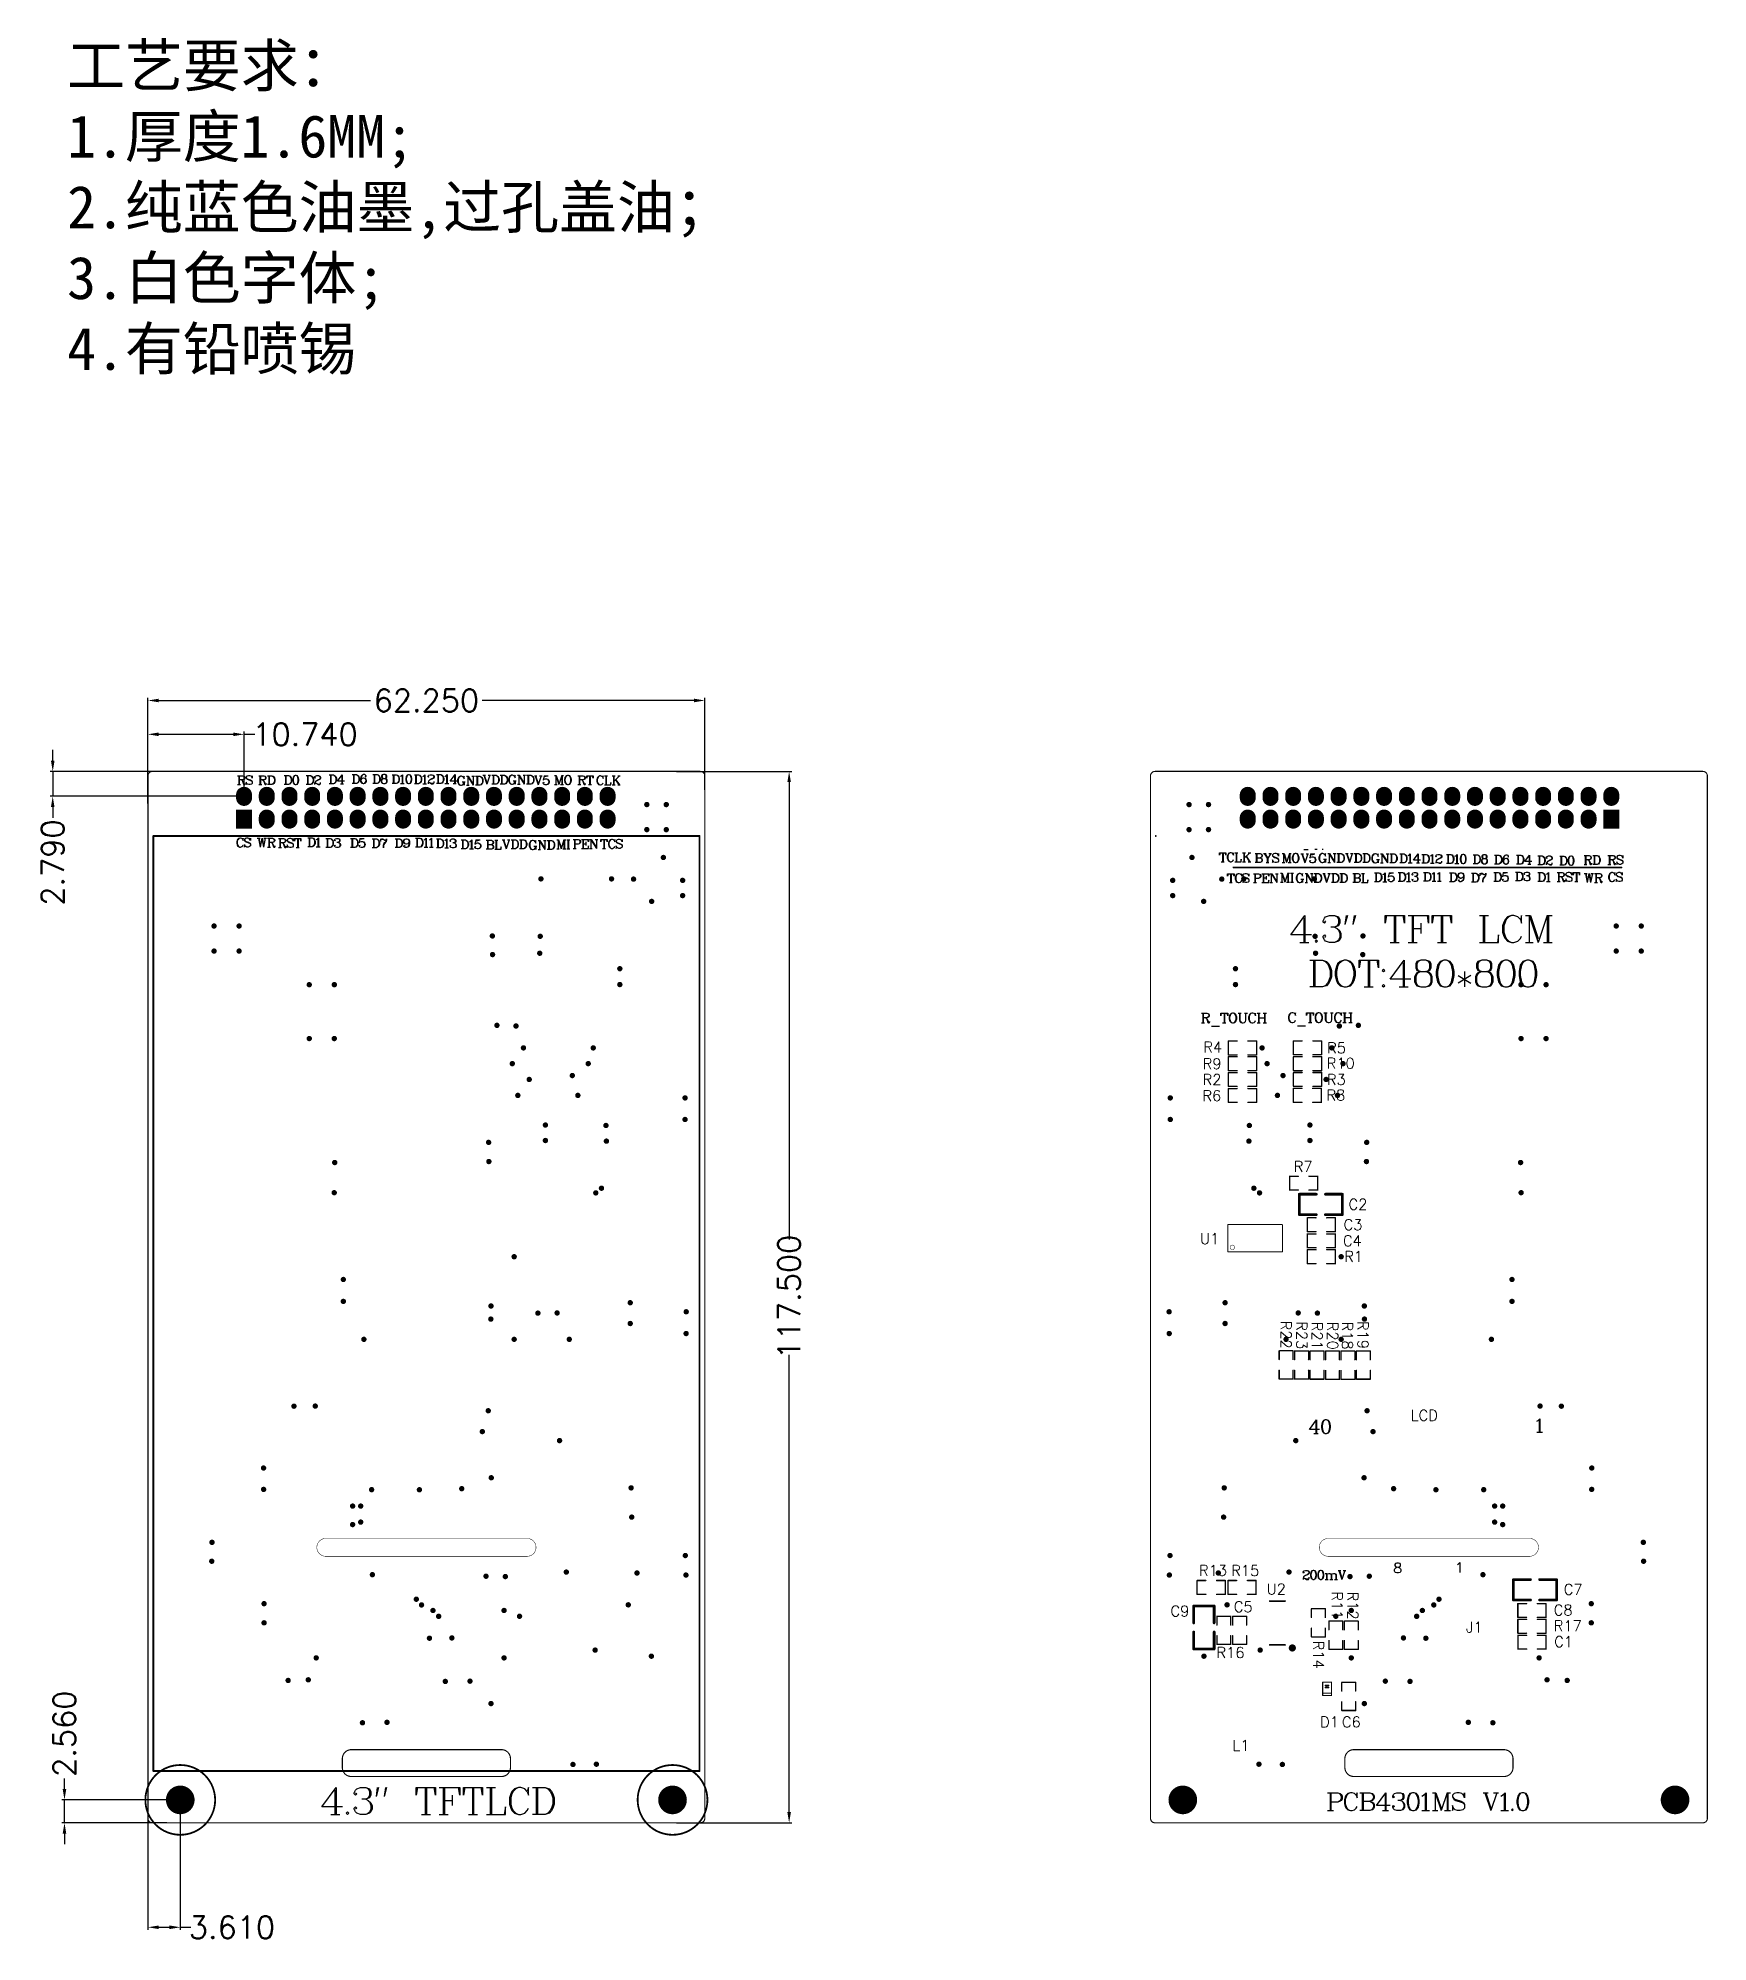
# Model space of a CAD drawing. Header units: millimetres. Extents: x 2086 to 2273, y 419 to 632.
import ezdxf

# ---------------------------------------------------------------- set-up
doc = ezdxf.new("R2010")
doc.units = ezdxf.units.MM
for name, color, linetype in [('BOTTOMOVERLAY', 54, 'Continuous'), ('KEEPOUTLAYER', 6, 'Continuous'), ('MULTILAYER', 9, 'Continuous'), ('TOPOVERLAY', 2, 'Continuous'), ('ViaHoleLayer', 16, 'Continuous')]:
    doc.layers.add(name, color=color, linetype=linetype)
doc.styles.get("Standard").update_dxf_attribs({"font": 'txt', "bigfont": 'gbcbig.shx'})
doc.dimstyles.new('ISO-25$0', dxfattribs={"dimtxt": 2.5, "dimasz": 1.2, "dimexe": 0.3, "dimexo": 0.2, "dimgap": 0.2, "dimtad": 0, "dimdec": 3, "dimzin": 1, "dimdsep": 46, "dimtxsty": 'Standard', "dimcen": 0.5, "dimadec": 0, "dimazin": 0, "dimtp": 1.2, "dimtm": 1.2, "dimtfac": 1, "dimtdec": 3, "dimtmove": 0, "dimatfit": 3, "dimfxl": 0, "dimtolj": 1, "dimarcsym": 0})

msp = doc.modelspace()

# ---------------------------------------------------------------- texts
at = {"linetype": 'Continuous', "insert": (2089.2369, 631.3757), "char_height": 4.744927, "width": 209.188752, "attachment_point": 1}
msp.add_mtext('{\\fSimSun|b0|i0|c134|p2;工艺要求：\\P1.厚度1.6MM;  \\P2.纯蓝色油墨,过孔盖油；\\P3.白色字体;\\P4.有铅喷锡}', dxfattribs=at)
at = {"layer": 'BOTTOMOVERLAY'}
for s, p in [('R4', (2216.2496, 518.6958)), ('R5', (2230.0896, 518.6158)), ('R9', (2216.1796, 516.8458)), ('R10', (2230.0396, 516.8958)), ('R2', (2216.1696, 515.0758)), ('R3', (2230.0596, 515.0758)), ('R6', (2216.1496, 513.2658)), ('R8', (2230.0096, 513.3358)), ('R7', (2226.3596, 505.3558)), ('C2', (2232.4796, 501.1358)), ('C3', (2231.9296, 498.8558)), ('U1', (2215.882, 497.2973)), ('C4', (2231.8596, 497.0558)), ('R1', (2231.9996, 495.3058)), ('LCD', (2239.4396, 477.5558)), ('R13', (2215.7696, 460.2158)), ('R15', (2219.3696, 460.2058)), ('U2', (2223.3196, 458.1358)), ('C7', (2256.5396, 458.0958)), ('C9', (2212.5796, 455.6758)), ('C5', (2219.6596, 456.1558)), ('C8', (2255.4196, 455.7858)), ('J1', (2245.6196, 453.8758)), ('C1', (2255.4696, 452.2558)), ('R17', (2255.4196, 454.0258)), ('R16', (2217.7196, 451.0458)), ('D1', (2229.3096, 443.2858)), ('C6', (2231.7396, 443.2858)), ('L1', (2219.5096, 440.6658))]:
    msp.add_text(s, height=1.2, dxfattribs=at).set_placement(p)
for s, p in [('R22', (2224.8996, 488.7358)), ('R23', (2226.6596, 488.6658)), ('R21', (2228.3896, 488.6158)), ('R20', (2230.1096, 488.6158)), ('R18', (2231.7596, 488.6358)), ('R19', (2233.4996, 488.7058)), ('R11', (2230.6196, 458.4858)), ('R12', (2232.3696, 458.4558)), ('R14', (2228.5296, 452.9758))]:
    msp.add_text(s, height=1.2, rotation=270, dxfattribs=at).set_placement(p)

# ---------------------------------------------------------------- blocks, each defined once
blk = doc.blocks.new('IDE34VR_1')
at = {"layer": 'MULTILAYER', "const_width": 1.778}
for points in [[(0.000005, 2.716995), (0.000005, 2.362995)], [(2.54, 2.717002), (2.54, 2.363003)], [(5.080005, 2.716997), (5.080005, 2.362998)], [(7.620003, 2.716997), (7.620003, 2.362998)], [(10.160003, 2.717), (10.160003, 2.363)], [(12.7, 2.716995), (12.7, 2.362995)], [(15.240003, 2.717), (15.240003, 2.363)], [(17.780003, 2.716997), (17.780003, 2.362998)], [(20.32, 2.717), (20.32, 2.363)], [(22.860005, 2.717), (22.860005, 2.363)], [(25.4, 2.717), (25.4, 2.363)], [(27.940003, 2.716997), (27.940003, 2.362998)], [(30.480003, 2.716997), (30.480003, 2.362998)], [(33.020003, 2.717), (33.020003, 2.363)], [(35.560005, 2.716997), (35.560005, 2.362998)], [(38.100003, 2.717), (38.100003, 2.363)], [(40.640003, 2.716997), (40.640003, 2.362998)], [(2.540005, 0.177), (2.540005, -0.177)], [(5.08, 0.177002), (5.08, -0.176997)], [(7.620003, 0.176997), (7.620003, -0.177002)], [(10.160003, 0.176995), (10.160003, -0.177005)], [(12.7, 0.177), (12.7, -0.177)], [(15.240003, 0.176997), (15.240003, -0.177002)], [(17.780003, 0.176997), (17.780003, -0.177002)], [(20.320003, 0.176997), (20.320003, -0.177002)], [(22.86, 0.177), (22.86, -0.177)], [(25.400005, 0.177), (25.400005, -0.177)], [(27.940003, 0.176997), (27.940003, -0.177002)], [(30.480003, 0.176997), (30.480003, -0.177002)], [(33.020003, 0.176997), (33.020003, -0.177002)], [(35.56, 0.177), (35.56, -0.177)], [(38.100003, 0.176997), (38.100003, -0.177002)], [(40.640003, 0.176997), (40.640003, -0.177002)]]:
    blk.add_lwpolyline(points, dxfattribs=at)
at = {"layer": 'MULTILAYER', "const_width": 0.889}
for points in [[(-0.444495, 2.716995, 1), (0.444505, 2.716995, 1)], [(-0.444495, 2.362995, 1), (0.444505, 2.362995, 1)], [(2.0955, 2.717002, 1), (2.9845, 2.717002, 1)], [(2.0955, 2.363003, 1), (2.9845, 2.363003, 1)], [(4.635505, 2.716997, 1), (5.524505, 2.716997, 1)], [(4.635505, 2.362998, 1), (5.524505, 2.362998, 1)], [(7.175503, 2.716997, 1), (8.064503, 2.716997, 1)], [(7.175503, 2.362998, 1), (8.064503, 2.362998, 1)], [(9.715503, 2.717, 1), (10.604503, 2.717, 1)], [(9.715503, 2.363, 1), (10.604503, 2.363, 1)], [(12.2555, 2.716995, 1), (13.1445, 2.716995, 1)], [(12.2555, 2.362995, 1), (13.1445, 2.362995, 1)], [(14.795503, 2.717, 1), (15.684503, 2.717, 1)], [(14.795503, 2.363, 1), (15.684503, 2.363, 1)], [(17.335503, 2.716997, 1), (18.224503, 2.716997, 1)], [(17.335503, 2.362998, 1), (18.224503, 2.362998, 1)], [(19.8755, 2.717, 1), (20.7645, 2.717, 1)], [(19.8755, 2.363, 1), (20.7645, 2.363, 1)], [(22.415505, 2.717, 1), (23.304505, 2.717, 1)], [(22.415505, 2.363, 1), (23.304505, 2.363, 1)], [(24.9555, 2.717, 1), (25.8445, 2.717, 1)], [(24.9555, 2.363, 1), (25.8445, 2.363, 1)], [(27.495503, 2.716997, 1), (28.384503, 2.716997, 1)], [(27.495503, 2.362998, 1), (28.384503, 2.362998, 1)], [(30.035503, 2.716997, 1), (30.924503, 2.716997, 1)], [(30.035503, 2.362998, 1), (30.924503, 2.362998, 1)], [(32.575503, 2.717, 1), (33.464503, 2.717, 1)], [(32.575503, 2.363, 1), (33.464503, 2.363, 1)], [(35.115505, 2.716997, 1), (36.004505, 2.716997, 1)], [(35.115505, 2.362998, 1), (36.004505, 2.362998, 1)], [(37.655503, 2.717, 1), (38.544503, 2.717, 1)], [(37.655503, 2.363, 1), (38.544503, 2.363, 1)], [(40.195503, 2.716997, 1), (41.084503, 2.716997, 1)], [(40.195503, 2.362998, 1), (41.084503, 2.362998, 1)], [(2.095505, 0.177, 1), (2.984505, 0.177, 1)], [(2.095505, -0.177, 1), (2.984505, -0.177, 1)], [(4.6355, 0.177002, 1), (5.5245, 0.177002, 1)], [(4.6355, -0.176997, 1), (5.5245, -0.176997, 1)], [(7.175503, 0.176997, 1), (8.064503, 0.176997, 1)], [(7.175503, -0.177002, 1), (8.064503, -0.177002, 1)], [(9.715503, 0.176995, 1), (10.604503, 0.176995, 1)], [(9.715503, -0.177005, 1), (10.604503, -0.177005, 1)], [(12.2555, 0.177, 1), (13.1445, 0.177, 1)], [(12.2555, -0.177, 1), (13.1445, -0.177, 1)], [(14.795503, 0.176997, 1), (15.684503, 0.176997, 1)], [(14.795503, -0.177002, 1), (15.684503, -0.177002, 1)], [(17.335503, 0.176997, 1), (18.224503, 0.176997, 1)], [(17.335503, -0.177002, 1), (18.224503, -0.177002, 1)], [(19.875503, 0.176997, 1), (20.764503, 0.176997, 1)], [(19.875503, -0.177002, 1), (20.764503, -0.177002, 1)], [(22.4155, 0.177, 1), (23.3045, 0.177, 1)], [(22.4155, -0.177, 1), (23.3045, -0.177, 1)], [(24.955505, 0.177, 1), (25.844505, 0.177, 1)], [(24.955505, -0.177, 1), (25.844505, -0.177, 1)], [(27.495503, 0.176997, 1), (28.384503, 0.176997, 1)], [(27.495503, -0.177002, 1), (28.384503, -0.177002, 1)], [(30.035503, 0.176997, 1), (30.924503, 0.176997, 1)], [(30.035503, -0.177002, 1), (30.924503, -0.177002, 1)], [(32.575503, 0.176997, 1), (33.464503, 0.176997, 1)], [(32.575503, -0.177002, 1), (33.464503, -0.177002, 1)], [(35.1155, 0.177, 1), (36.0045, 0.177, 1)], [(35.1155, -0.177, 1), (36.0045, -0.177, 1)], [(37.655503, 0.176997, 1), (38.544503, 0.176997, 1)], [(37.655503, -0.177002, 1), (38.544503, -0.177002, 1)], [(40.195503, 0.176997, 1), (41.084503, 0.176997, 1)], [(40.195503, -0.177002, 1), (41.084503, -0.177002, 1)]]:
    blk.add_lwpolyline(points, format="xyb", close=True, dxfattribs=at)
at = {"layer": 'MULTILAYER'}
blk.add_solid([(-0.889, -1.066), (0.889, -1.066), (-0.889, 1.066), (0.889, 1.066)], dxfattribs=at)
blk = doc.blocks.new('0603_B_2')
at = {"layer": 'BOTTOMOVERLAY', "const_width": 0.152}
for points in [[(0.19, 0.77), (-0.78, 0.77)], [(-0.78, -0.78), (-0.78, 0.77)], [(1.4, 0.77), (2.37, 0.77)], [(2.37, -0.78), (2.37, 0.77)], [(-0.78, -0.78), (0.19, -0.78)], [(2.37, -0.78), (1.4, -0.78)]]:
    blk.add_lwpolyline(points, dxfattribs=at)
at = {"layer": 'BOTTOMOVERLAY', "const_width": 0.0762}
for points in [[(-0.81, 0.77, 1), (-0.74, 0.77, 1)], [(-0.81, 0.77, 1), (-0.74, 0.77, 1)], [(0.15, 0.77, 1), (0.23, 0.77, 1)], [(1.36, 0.77, 1), (1.44, 0.77, 1)], [(2.33, 0.77, 1), (2.41, 0.77, 1)], [(2.33, 0.77, 1), (2.41, 0.77, 1)], [(-0.81, -0.78, 1), (-0.74, -0.78, 1)], [(-0.81, -0.78, 1), (-0.74, -0.78, 1)], [(0.15, -0.78, 1), (0.23, -0.78, 1)], [(1.36, -0.78, 1), (1.44, -0.78, 1)], [(2.33, -0.78, 1), (2.41, -0.78, 1)], [(2.33, -0.78, 1), (2.41, -0.78, 1)]]:
    blk.add_lwpolyline(points, format="xyb", close=True, dxfattribs=at)
blk = doc.blocks.new('0603_B_3')
at = {"layer": 'BOTTOMOVERLAY', "const_width": 0.152}
for points in [[(0.19, 0.77), (-0.78, 0.77)], [(-0.78, -0.78), (-0.78, 0.77)], [(1.4, 0.77), (2.37, 0.77)], [(2.37, -0.78), (2.37, 0.77)], [(-0.78, -0.78), (0.19, -0.78)], [(2.37, -0.78), (1.4, -0.78)]]:
    blk.add_lwpolyline(points, dxfattribs=at)
at = {"layer": 'BOTTOMOVERLAY', "const_width": 0.0762}
for points in [[(-0.81, 0.77, 1), (-0.74, 0.77, 1)], [(-0.81, 0.77, 1), (-0.74, 0.77, 1)], [(0.15, 0.77, 1), (0.23, 0.77, 1)], [(1.36, 0.77, 1), (1.44, 0.77, 1)], [(2.33, 0.77, 1), (2.41, 0.77, 1)], [(2.33, 0.77, 1), (2.41, 0.77, 1)], [(-0.81, -0.78, 1), (-0.74, -0.78, 1)], [(-0.81, -0.78, 1), (-0.74, -0.78, 1)], [(0.15, -0.78, 1), (0.23, -0.78, 1)], [(1.36, -0.78, 1), (1.44, -0.78, 1)], [(2.33, -0.78, 1), (2.41, -0.78, 1)], [(2.33, -0.78, 1), (2.41, -0.78, 1)]]:
    blk.add_lwpolyline(points, format="xyb", close=True, dxfattribs=at)
blk = doc.blocks.new('0603_B_4')
at = {"layer": 'BOTTOMOVERLAY', "const_width": 0.152}
for points in [[(0.19, 0.77), (-0.78, 0.77)], [(-0.78, -0.78), (-0.78, 0.77)], [(1.4, 0.77), (2.37, 0.77)], [(2.37, -0.78), (2.37, 0.77)], [(-0.78, -0.78), (0.19, -0.78)], [(2.37, -0.78), (1.4, -0.78)]]:
    blk.add_lwpolyline(points, dxfattribs=at)
at = {"layer": 'BOTTOMOVERLAY', "const_width": 0.0762}
for points in [[(-0.81, 0.77, 1), (-0.74, 0.77, 1)], [(-0.81, 0.77, 1), (-0.74, 0.77, 1)], [(0.15, 0.77, 1), (0.23, 0.77, 1)], [(1.36, 0.77, 1), (1.44, 0.77, 1)], [(2.33, 0.77, 1), (2.41, 0.77, 1)], [(2.33, 0.77, 1), (2.41, 0.77, 1)], [(-0.81, -0.78, 1), (-0.74, -0.78, 1)], [(-0.81, -0.78, 1), (-0.74, -0.78, 1)], [(0.15, -0.78, 1), (0.23, -0.78, 1)], [(1.36, -0.78, 1), (1.44, -0.78, 1)], [(2.33, -0.78, 1), (2.41, -0.78, 1)], [(2.33, -0.78, 1), (2.41, -0.78, 1)]]:
    blk.add_lwpolyline(points, format="xyb", close=True, dxfattribs=at)
blk = doc.blocks.new('0603_B_5')
at = {"layer": 'BOTTOMOVERLAY', "const_width": 0.152}
for points in [[(0.19, 0.77), (-0.78, 0.77)], [(-0.78, -0.78), (-0.78, 0.77)], [(1.4, 0.77), (2.37, 0.77)], [(2.37, -0.78), (2.37, 0.77)], [(-0.78, -0.78), (0.19, -0.78)], [(2.37, -0.78), (1.4, -0.78)]]:
    blk.add_lwpolyline(points, dxfattribs=at)
at = {"layer": 'BOTTOMOVERLAY', "const_width": 0.0762}
for points in [[(-0.81, 0.77, 1), (-0.74, 0.77, 1)], [(-0.81, 0.77, 1), (-0.74, 0.77, 1)], [(0.15, 0.77, 1), (0.23, 0.77, 1)], [(1.36, 0.77, 1), (1.44, 0.77, 1)], [(2.33, 0.77, 1), (2.41, 0.77, 1)], [(2.33, 0.77, 1), (2.41, 0.77, 1)], [(-0.81, -0.78, 1), (-0.74, -0.78, 1)], [(-0.81, -0.78, 1), (-0.74, -0.78, 1)], [(0.15, -0.78, 1), (0.23, -0.78, 1)], [(1.36, -0.78, 1), (1.44, -0.78, 1)], [(2.33, -0.78, 1), (2.41, -0.78, 1)], [(2.33, -0.78, 1), (2.41, -0.78, 1)]]:
    blk.add_lwpolyline(points, format="xyb", close=True, dxfattribs=at)
blk = doc.blocks.new('0603_B_6')
at = {"layer": 'BOTTOMOVERLAY', "const_width": 0.152}
for points in [[(0.19, 0.77), (-0.78, 0.77)], [(-0.78, -0.78), (-0.78, 0.77)], [(1.4, 0.77), (2.37, 0.77)], [(2.37, -0.78), (2.37, 0.77)], [(-0.78, -0.78), (0.19, -0.78)], [(2.37, -0.78), (1.4, -0.78)]]:
    blk.add_lwpolyline(points, dxfattribs=at)
at = {"layer": 'BOTTOMOVERLAY', "const_width": 0.0762}
for points in [[(-0.81, 0.77, 1), (-0.74, 0.77, 1)], [(-0.81, 0.77, 1), (-0.74, 0.77, 1)], [(0.15, 0.77, 1), (0.23, 0.77, 1)], [(1.36, 0.77, 1), (1.44, 0.77, 1)], [(2.33, 0.77, 1), (2.41, 0.77, 1)], [(2.33, 0.77, 1), (2.41, 0.77, 1)], [(-0.81, -0.78, 1), (-0.74, -0.78, 1)], [(-0.81, -0.78, 1), (-0.74, -0.78, 1)], [(0.15, -0.78, 1), (0.23, -0.78, 1)], [(1.36, -0.78, 1), (1.44, -0.78, 1)], [(2.33, -0.78, 1), (2.41, -0.78, 1)], [(2.33, -0.78, 1), (2.41, -0.78, 1)]]:
    blk.add_lwpolyline(points, format="xyb", close=True, dxfattribs=at)
blk = doc.blocks.new('0603_B_7')
at = {"layer": 'BOTTOMOVERLAY', "const_width": 0.152}
for points in [[(0.19, 0.77), (-0.78, 0.77)], [(-0.78, -0.78), (-0.78, 0.77)], [(1.4, 0.77), (2.37, 0.77)], [(2.37, -0.78), (2.37, 0.77)], [(-0.78, -0.78), (0.19, -0.78)], [(2.37, -0.78), (1.4, -0.78)]]:
    blk.add_lwpolyline(points, dxfattribs=at)
at = {"layer": 'BOTTOMOVERLAY', "const_width": 0.0762}
for points in [[(-0.81, 0.77, 1), (-0.74, 0.77, 1)], [(-0.81, 0.77, 1), (-0.74, 0.77, 1)], [(0.15, 0.77, 1), (0.23, 0.77, 1)], [(1.36, 0.77, 1), (1.44, 0.77, 1)], [(2.33, 0.77, 1), (2.41, 0.77, 1)], [(2.33, 0.77, 1), (2.41, 0.77, 1)], [(-0.81, -0.78, 1), (-0.74, -0.78, 1)], [(-0.81, -0.78, 1), (-0.74, -0.78, 1)], [(0.15, -0.78, 1), (0.23, -0.78, 1)], [(1.36, -0.78, 1), (1.44, -0.78, 1)], [(2.33, -0.78, 1), (2.41, -0.78, 1)], [(2.33, -0.78, 1), (2.41, -0.78, 1)]]:
    blk.add_lwpolyline(points, format="xyb", close=True, dxfattribs=at)
blk = doc.blocks.new('MP3302DJ_TSOT23_5_B_8')
at = {"layer": 'BOTTOMOVERLAY'}
for points, const_width in [([(-0.54, 1.67, 1), (-0.14, 1.67, 1)], 0.4), ([(-0.05, 0.85, 1), (0.05, 0.85, 1)], 0.1), ([(4.85, 0.85, 1), (4.95, 0.85, 1)], 0.1), ([(-0.05, -0.85, 1), (0.05, -0.85, 1)], 0.1), ([(4.85, -0.85, 1), (4.95, -0.85, 1)], 0.1)]:
    blk.add_lwpolyline(points, format="xyb", close=True, dxfattribs=dict(at, const_width=const_width))
at = {"layer": 'BOTTOMOVERLAY', "const_width": 0.2}
for points in [[(0, 0.85), (0, -0.85)], [(4.9, 0.85), (4.9, -0.85)]]:
    blk.add_lwpolyline(points, dxfattribs=at)
blk = doc.blocks.new('0603_B_10')
at = {"layer": 'BOTTOMOVERLAY', "const_width": 0.152}
for points in [[(-0.78, 0.77), (0.19, 0.77)], [(-0.78, -0.78), (-0.78, 0.77)], [(1.4, 0.77), (2.37, 0.77)], [(2.37, -0.78), (2.37, 0.77)], [(-0.78, -0.78), (0.19, -0.78)], [(1.4, -0.78), (2.37, -0.78)]]:
    blk.add_lwpolyline(points, dxfattribs=at)
at = {"layer": 'BOTTOMOVERLAY', "const_width": 0.0762}
for points in [[(-0.81, 0.77, 1), (-0.74, 0.77, 1)], [(-0.81, 0.77, 1), (-0.74, 0.77, 1)], [(0.15, 0.77, 1), (0.23, 0.77, 1)], [(1.36, 0.77, 1), (1.44, 0.77, 1)], [(2.33, 0.77, 1), (2.41, 0.77, 1)], [(2.33, 0.77, 1), (2.41, 0.77, 1)], [(-0.81, -0.78, 1), (-0.74, -0.78, 1)], [(-0.81, -0.78, 1), (-0.74, -0.78, 1)], [(0.15, -0.78, 1), (0.23, -0.78, 1)], [(1.36, -0.78, 1), (1.44, -0.78, 1)], [(2.33, -0.78, 1), (2.41, -0.78, 1)], [(2.33, -0.78, 1), (2.41, -0.78, 1)]]:
    blk.add_lwpolyline(points, format="xyb", close=True, dxfattribs=at)
blk = doc.blocks.new('0603_B_11')
at = {"layer": 'BOTTOMOVERLAY', "const_width": 0.152}
for points in [[(0.19, 0.77), (-0.78, 0.77)], [(-0.78, 0.77), (-0.78, -0.78)], [(2.37, 0.77), (1.4, 0.77)], [(2.37, 0.77), (2.37, -0.78)], [(0.19, -0.78), (-0.78, -0.78)], [(2.37, -0.78), (1.4, -0.78)]]:
    blk.add_lwpolyline(points, dxfattribs=at)
at = {"layer": 'BOTTOMOVERLAY', "const_width": 0.0762}
for points in [[(-0.81, 0.77, 1), (-0.74, 0.77, 1)], [(-0.81, 0.77, 1), (-0.74, 0.77, 1)], [(0.15, 0.77, 1), (0.23, 0.77, 1)], [(1.36, 0.77, 1), (1.44, 0.77, 1)], [(2.33, 0.77, 1), (2.41, 0.77, 1)], [(2.33, 0.77, 1), (2.41, 0.77, 1)], [(-0.81, -0.78, 1), (-0.74, -0.78, 1)], [(-0.81, -0.78, 1), (-0.74, -0.78, 1)], [(0.15, -0.78, 1), (0.23, -0.78, 1)], [(1.36, -0.78, 1), (1.44, -0.78, 1)], [(2.33, -0.78, 1), (2.41, -0.78, 1)], [(2.33, -0.78, 1), (2.41, -0.78, 1)]]:
    blk.add_lwpolyline(points, format="xyb", close=True, dxfattribs=at)
blk = doc.blocks.new('0603_B_12')
at = {"layer": 'BOTTOMOVERLAY', "const_width": 0.152}
for points in [[(-0.78, 0.77), (0.19, 0.77)], [(-0.78, -0.78), (-0.78, 0.77)], [(1.4, 0.77), (2.37, 0.77)], [(2.37, -0.78), (2.37, 0.77)], [(-0.78, -0.78), (0.19, -0.78)], [(1.4, -0.78), (2.37, -0.78)]]:
    blk.add_lwpolyline(points, dxfattribs=at)
at = {"layer": 'BOTTOMOVERLAY', "const_width": 0.0762}
for points in [[(-0.81, 0.77, 1), (-0.74, 0.77, 1)], [(-0.81, 0.77, 1), (-0.74, 0.77, 1)], [(0.15, 0.77, 1), (0.23, 0.77, 1)], [(1.36, 0.77, 1), (1.44, 0.77, 1)], [(2.33, 0.77, 1), (2.41, 0.77, 1)], [(2.33, 0.77, 1), (2.41, 0.77, 1)], [(-0.81, -0.78, 1), (-0.74, -0.78, 1)], [(-0.81, -0.78, 1), (-0.74, -0.78, 1)], [(0.15, -0.78, 1), (0.23, -0.78, 1)], [(1.36, -0.78, 1), (1.44, -0.78, 1)], [(2.33, -0.78, 1), (2.41, -0.78, 1)], [(2.33, -0.78, 1), (2.41, -0.78, 1)]]:
    blk.add_lwpolyline(points, format="xyb", close=True, dxfattribs=at)
blk = doc.blocks.new('0603_B_13')
at = {"layer": 'BOTTOMOVERLAY', "const_width": 0.152}
for points in [[(0.19, 0.77), (-0.78, 0.77)], [(-0.78, 0.77), (-0.78, -0.78)], [(2.37, 0.77), (1.4, 0.77)], [(2.37, 0.77), (2.37, -0.78)], [(0.19, -0.78), (-0.78, -0.78)], [(2.37, -0.78), (1.4, -0.78)]]:
    blk.add_lwpolyline(points, dxfattribs=at)
at = {"layer": 'BOTTOMOVERLAY', "const_width": 0.0762}
for points in [[(-0.81, 0.77, 1), (-0.74, 0.77, 1)], [(-0.81, 0.77, 1), (-0.74, 0.77, 1)], [(0.15, 0.77, 1), (0.23, 0.77, 1)], [(1.36, 0.77, 1), (1.44, 0.77, 1)], [(2.33, 0.77, 1), (2.41, 0.77, 1)], [(2.33, 0.77, 1), (2.41, 0.77, 1)], [(-0.81, -0.78, 1), (-0.74, -0.78, 1)], [(-0.81, -0.78, 1), (-0.74, -0.78, 1)], [(0.15, -0.78, 1), (0.23, -0.78, 1)], [(1.36, -0.78, 1), (1.44, -0.78, 1)], [(2.33, -0.78, 1), (2.41, -0.78, 1)], [(2.33, -0.78, 1), (2.41, -0.78, 1)]]:
    blk.add_lwpolyline(points, format="xyb", close=True, dxfattribs=at)
blk = doc.blocks.new('0603_B_14')
at = {"layer": 'BOTTOMOVERLAY', "const_width": 0.152}
for points in [[(-0.78, 0.77), (0.19, 0.77)], [(-0.78, -0.78), (-0.78, 0.77)], [(1.4, 0.77), (2.37, 0.77)], [(2.37, -0.78), (2.37, 0.77)], [(-0.78, -0.78), (0.19, -0.78)], [(1.4, -0.78), (2.37, -0.78)]]:
    blk.add_lwpolyline(points, dxfattribs=at)
at = {"layer": 'BOTTOMOVERLAY', "const_width": 0.0762}
for points in [[(-0.81, 0.77, 1), (-0.74, 0.77, 1)], [(-0.81, 0.77, 1), (-0.74, 0.77, 1)], [(0.15, 0.77, 1), (0.23, 0.77, 1)], [(1.36, 0.77, 1), (1.44, 0.77, 1)], [(2.33, 0.77, 1), (2.41, 0.77, 1)], [(2.33, 0.77, 1), (2.41, 0.77, 1)], [(-0.81, -0.78, 1), (-0.74, -0.78, 1)], [(-0.81, -0.78, 1), (-0.74, -0.78, 1)], [(0.15, -0.78, 1), (0.23, -0.78, 1)], [(1.36, -0.78, 1), (1.44, -0.78, 1)], [(2.33, -0.78, 1), (2.41, -0.78, 1)], [(2.33, -0.78, 1), (2.41, -0.78, 1)]]:
    blk.add_lwpolyline(points, format="xyb", close=True, dxfattribs=at)
blk = doc.blocks.new('0603_B_15')
at = {"layer": 'BOTTOMOVERLAY', "const_width": 0.152}
for points in [[(0.19, 0.77), (-0.78, 0.77)], [(-0.78, 0.77), (-0.78, -0.78)], [(2.37, 0.77), (1.4, 0.77)], [(2.37, 0.77), (2.37, -0.78)], [(0.19, -0.78), (-0.78, -0.78)], [(2.37, -0.78), (1.4, -0.78)]]:
    blk.add_lwpolyline(points, dxfattribs=at)
at = {"layer": 'BOTTOMOVERLAY', "const_width": 0.0762}
for points in [[(-0.81, 0.77, 1), (-0.74, 0.77, 1)], [(-0.81, 0.77, 1), (-0.74, 0.77, 1)], [(0.15, 0.77, 1), (0.23, 0.77, 1)], [(1.36, 0.77, 1), (1.44, 0.77, 1)], [(2.33, 0.77, 1), (2.41, 0.77, 1)], [(2.33, 0.77, 1), (2.41, 0.77, 1)], [(-0.81, -0.78, 1), (-0.74, -0.78, 1)], [(-0.81, -0.78, 1), (-0.74, -0.78, 1)], [(0.15, -0.78, 1), (0.23, -0.78, 1)], [(1.36, -0.78, 1), (1.44, -0.78, 1)], [(2.33, -0.78, 1), (2.41, -0.78, 1)], [(2.33, -0.78, 1), (2.41, -0.78, 1)]]:
    blk.add_lwpolyline(points, format="xyb", close=True, dxfattribs=at)
blk = doc.blocks.new('0603_B_16')
at = {"layer": 'BOTTOMOVERLAY', "const_width": 0.152}
for points in [[(-0.78, 0.77), (0.19, 0.77)], [(-0.78, -0.78), (-0.78, 0.77)], [(1.4, 0.77), (2.37, 0.77)], [(2.37, -0.78), (2.37, 0.77)], [(-0.78, -0.78), (0.19, -0.78)], [(1.4, -0.78), (2.37, -0.78)]]:
    blk.add_lwpolyline(points, dxfattribs=at)
at = {"layer": 'BOTTOMOVERLAY', "const_width": 0.0762}
for points in [[(-0.81, 0.77, 1), (-0.74, 0.77, 1)], [(-0.81, 0.77, 1), (-0.74, 0.77, 1)], [(0.15, 0.77, 1), (0.23, 0.77, 1)], [(1.36, 0.77, 1), (1.44, 0.77, 1)], [(2.33, 0.77, 1), (2.41, 0.77, 1)], [(2.33, 0.77, 1), (2.41, 0.77, 1)], [(-0.81, -0.78, 1), (-0.74, -0.78, 1)], [(-0.81, -0.78, 1), (-0.74, -0.78, 1)], [(0.15, -0.78, 1), (0.23, -0.78, 1)], [(1.36, -0.78, 1), (1.44, -0.78, 1)], [(2.33, -0.78, 1), (2.41, -0.78, 1)], [(2.33, -0.78, 1), (2.41, -0.78, 1)]]:
    blk.add_lwpolyline(points, format="xyb", close=True, dxfattribs=at)
blk = doc.blocks.new('0603_B_17')
at = {"layer": 'BOTTOMOVERLAY', "const_width": 0.152}
for points in [[(0.19, 0.77), (-0.78, 0.77)], [(-0.78, -0.78), (-0.78, 0.77)], [(1.4, 0.77), (2.37, 0.77)], [(2.37, -0.78), (2.37, 0.77)], [(-0.78, -0.78), (0.19, -0.78)], [(2.37, -0.78), (1.4, -0.78)]]:
    blk.add_lwpolyline(points, dxfattribs=at)
at = {"layer": 'BOTTOMOVERLAY', "const_width": 0.0762}
for points in [[(-0.81, 0.77, 1), (-0.74, 0.77, 1)], [(-0.81, 0.77, 1), (-0.74, 0.77, 1)], [(0.15, 0.77, 1), (0.23, 0.77, 1)], [(1.36, 0.77, 1), (1.44, 0.77, 1)], [(2.33, 0.77, 1), (2.41, 0.77, 1)], [(2.33, 0.77, 1), (2.41, 0.77, 1)], [(-0.81, -0.78, 1), (-0.74, -0.78, 1)], [(-0.81, -0.78, 1), (-0.74, -0.78, 1)], [(0.15, -0.78, 1), (0.23, -0.78, 1)], [(1.36, -0.78, 1), (1.44, -0.78, 1)], [(2.33, -0.78, 1), (2.41, -0.78, 1)], [(2.33, -0.78, 1), (2.41, -0.78, 1)]]:
    blk.add_lwpolyline(points, format="xyb", close=True, dxfattribs=at)
blk = doc.blocks.new('0603_B_18')
at = {"layer": 'BOTTOMOVERLAY', "const_width": 0.152}
for points in [[(0.19, 0.77), (-0.78, 0.77)], [(-0.78, 0.77), (-0.78, -0.78)], [(2.37, 0.77), (1.4, 0.77)], [(2.37, 0.77), (2.37, -0.78)], [(0.19, -0.78), (-0.78, -0.78)], [(2.37, -0.78), (1.4, -0.78)]]:
    blk.add_lwpolyline(points, dxfattribs=at)
at = {"layer": 'BOTTOMOVERLAY', "const_width": 0.0762}
for points in [[(-0.81, 0.77, 1), (-0.74, 0.77, 1)], [(-0.81, 0.77, 1), (-0.74, 0.77, 1)], [(0.15, 0.77, 1), (0.23, 0.77, 1)], [(1.36, 0.77, 1), (1.44, 0.77, 1)], [(2.33, 0.77, 1), (2.41, 0.77, 1)], [(2.33, 0.77, 1), (2.41, 0.77, 1)], [(-0.81, -0.78, 1), (-0.74, -0.78, 1)], [(-0.81, -0.78, 1), (-0.74, -0.78, 1)], [(0.15, -0.78, 1), (0.23, -0.78, 1)], [(1.36, -0.78, 1), (1.44, -0.78, 1)], [(2.33, -0.78, 1), (2.41, -0.78, 1)], [(2.33, -0.78, 1), (2.41, -0.78, 1)]]:
    blk.add_lwpolyline(points, format="xyb", close=True, dxfattribs=at)
blk = doc.blocks.new('MBR0520_SOD123_B_21')
at = {"layer": 'BOTTOMOVERLAY', "const_width": 0.127}
for points in [[(2.1, 0.5), (0.87, 0.5)], [(0.87, -0.5), (0.87, 0.5)], [(1.48, 0.01), (1.23, 0.22)], [(1.23, -0.2), (1.23, 0.22)], [(1.23, -0.2), (1.48, 0.01)], [(1.48, -0.2), (1.48, 0.22)], [(2.1, -0.5), (2.1, 0.5)], [(2.1, 0.5), (2.37, 0.5)], [(2.37, -0.5), (2.37, 0.5)], [(2.1, -0.5), (0.87, -0.5)], [(2.1, -0.5), (2.37, -0.5)]]:
    blk.add_lwpolyline(points, dxfattribs=at)
at = {"layer": 'BOTTOMOVERLAY', "const_width": 0.0635}
for points in [[(0.84, 0.5, 1), (0.9, 0.5, 1)], [(0.84, 0.5, 1), (0.9, 0.5, 1)], [(1.2, 0.22, 1), (1.26, 0.22, 1)], [(1.2, 0.22, 1), (1.26, 0.22, 1)], [(1.45, 0.22, 1), (1.51, 0.22, 1)], [(1.45, 0.01, 1), (1.51, 0.01, 1)], [(1.45, 0.01, 1), (1.51, 0.01, 1)], [(2.07, 0.5, 1), (2.13, 0.5, 1)], [(2.07, 0.5, 1), (2.13, 0.5, 1)], [(2.07, 0.5, 1), (2.13, 0.5, 1)], [(2.34, 0.5, 1), (2.4, 0.5, 1)], [(2.34, 0.5, 1), (2.4, 0.5, 1)], [(0.84, -0.5, 1), (0.9, -0.5, 1)], [(0.84, -0.5, 1), (0.9, -0.5, 1)], [(1.2, -0.2, 1), (1.26, -0.2, 1)], [(1.2, -0.2, 1), (1.26, -0.2, 1)], [(1.45, -0.2, 1), (1.51, -0.2, 1)], [(2.07, -0.5, 1), (2.13, -0.5, 1)], [(2.07, -0.5, 1), (2.13, -0.5, 1)], [(2.07, -0.5, 1), (2.13, -0.5, 1)], [(2.34, -0.5, 1), (2.4, -0.5, 1)], [(2.34, -0.5, 1), (2.4, -0.5, 1)]]:
    blk.add_lwpolyline(points, format="xyb", close=True, dxfattribs=at)
blk = doc.blocks.new('0805_B_22')
at = {"layer": 'BOTTOMOVERLAY', "const_width": 0.305}
for points in [[(0.64, 1.14), (-1.27, 1.14)], [(-1.27, -1.14), (-1.27, 1.14)], [(1.65, 1.14), (3.56, 1.14)], [(3.56, -1.14), (3.56, 1.14)], [(0.64, -1.14), (-1.27, -1.14)], [(3.56, -1.14), (1.65, -1.14)]]:
    blk.add_lwpolyline(points, dxfattribs=at)
at = {"layer": 'BOTTOMOVERLAY', "const_width": 0.152}
for points in [[(-1.35, 1.14, 1), (-1.19, 1.14, 1)], [(-1.35, 1.14, 1), (-1.19, 1.14, 1)], [(0.56, 1.14, 1), (0.71, 1.14, 1)], [(1.57, 1.14, 1), (1.73, 1.14, 1)], [(3.48, 1.14, 1), (3.63, 1.14, 1)], [(3.48, 1.14, 1), (3.63, 1.14, 1)], [(-1.35, -1.14, 1), (-1.19, -1.14, 1)], [(-1.35, -1.14, 1), (-1.19, -1.14, 1)], [(0.56, -1.14, 1), (0.71, -1.14, 1)], [(1.57, -1.14, 1), (1.73, -1.14, 1)], [(3.48, -1.14, 1), (3.63, -1.14, 1)], [(3.48, -1.14, 1), (3.63, -1.14, 1)]]:
    blk.add_lwpolyline(points, format="xyb", close=True, dxfattribs=at)
blk = doc.blocks.new('0603_B_23')
at = {"layer": 'BOTTOMOVERLAY', "const_width": 0.152}
for points in [[(0.19, 0.77), (-0.78, 0.77)], [(-0.78, -0.78), (-0.78, 0.77)], [(1.4, 0.77), (2.37, 0.77)], [(2.37, -0.78), (2.37, 0.77)], [(-0.78, -0.78), (0.19, -0.78)], [(2.37, -0.78), (1.4, -0.78)]]:
    blk.add_lwpolyline(points, dxfattribs=at)
at = {"layer": 'BOTTOMOVERLAY', "const_width": 0.0762}
for points in [[(-0.81, 0.77, 1), (-0.74, 0.77, 1)], [(-0.81, 0.77, 1), (-0.74, 0.77, 1)], [(0.15, 0.77, 1), (0.23, 0.77, 1)], [(1.36, 0.77, 1), (1.44, 0.77, 1)], [(2.33, 0.77, 1), (2.41, 0.77, 1)], [(2.33, 0.77, 1), (2.41, 0.77, 1)], [(-0.81, -0.78, 1), (-0.74, -0.78, 1)], [(-0.81, -0.78, 1), (-0.74, -0.78, 1)], [(0.15, -0.78, 1), (0.23, -0.78, 1)], [(1.36, -0.78, 1), (1.44, -0.78, 1)], [(2.33, -0.78, 1), (2.41, -0.78, 1)], [(2.33, -0.78, 1), (2.41, -0.78, 1)]]:
    blk.add_lwpolyline(points, format="xyb", close=True, dxfattribs=at)
blk = doc.blocks.new('0603_B_24')
at = {"layer": 'BOTTOMOVERLAY', "const_width": 0.152}
for points in [[(-0.78, 0.77), (0.19, 0.77)], [(-0.78, 0.77), (-0.78, -0.78)], [(2.37, 0.77), (1.4, 0.77)], [(2.37, 0.77), (2.37, -0.78)], [(0.19, -0.78), (-0.78, -0.78)], [(1.4, -0.78), (2.37, -0.78)]]:
    blk.add_lwpolyline(points, dxfattribs=at)
at = {"layer": 'BOTTOMOVERLAY', "const_width": 0.0762}
for points in [[(-0.81, 0.77, 1), (-0.74, 0.77, 1)], [(-0.81, 0.77, 1), (-0.74, 0.77, 1)], [(0.15, 0.77, 1), (0.23, 0.77, 1)], [(1.36, 0.77, 1), (1.44, 0.77, 1)], [(2.33, 0.77, 1), (2.41, 0.77, 1)], [(2.33, 0.77, 1), (2.41, 0.77, 1)], [(-0.81, -0.78, 1), (-0.74, -0.78, 1)], [(-0.81, -0.78, 1), (-0.74, -0.78, 1)], [(0.15, -0.78, 1), (0.23, -0.78, 1)], [(1.36, -0.78, 1), (1.44, -0.78, 1)], [(2.33, -0.78, 1), (2.41, -0.78, 1)], [(2.33, -0.78, 1), (2.41, -0.78, 1)]]:
    blk.add_lwpolyline(points, format="xyb", close=True, dxfattribs=at)
blk = doc.blocks.new('0603_B_25')
at = {"layer": 'BOTTOMOVERLAY', "const_width": 0.152}
for points in [[(-0.78, 0.77), (0.19, 0.77)], [(-0.78, -0.78), (-0.78, 0.77)], [(1.4, 0.77), (2.37, 0.77)], [(2.37, -0.78), (2.37, 0.77)], [(-0.78, -0.78), (0.19, -0.78)], [(1.4, -0.78), (2.37, -0.78)]]:
    blk.add_lwpolyline(points, dxfattribs=at)
at = {"layer": 'BOTTOMOVERLAY', "const_width": 0.0762}
for points in [[(-0.81, 0.77, 1), (-0.74, 0.77, 1)], [(-0.81, 0.77, 1), (-0.74, 0.77, 1)], [(0.15, 0.77, 1), (0.23, 0.77, 1)], [(1.36, 0.77, 1), (1.44, 0.77, 1)], [(2.33, 0.77, 1), (2.41, 0.77, 1)], [(2.33, 0.77, 1), (2.41, 0.77, 1)], [(-0.81, -0.78, 1), (-0.74, -0.78, 1)], [(-0.81, -0.78, 1), (-0.74, -0.78, 1)], [(0.15, -0.78, 1), (0.23, -0.78, 1)], [(1.36, -0.78, 1), (1.44, -0.78, 1)], [(2.33, -0.78, 1), (2.41, -0.78, 1)], [(2.33, -0.78, 1), (2.41, -0.78, 1)]]:
    blk.add_lwpolyline(points, format="xyb", close=True, dxfattribs=at)
blk = doc.blocks.new('TSSOP_16_B_26')
at = {"layer": 'BOTTOMOVERLAY', "const_width": 0.0991}
for points in [[(-1.49, 2.88), (1.56, 2.88)], [(-1.49, 2.88), (-1.49, -3.22)], [(1.56, 2.88), (1.56, -2.71)], [(1.56, -3.22), (-1.49, -3.22)], [(1.56, -2.2), (1.56, -3.22)]]:
    blk.add_lwpolyline(points, dxfattribs=at)
at = {"layer": 'BOTTOMOVERLAY'}
for points, const_width in [([(-1.51, 2.88, 1), (-1.46, 2.88, 1)], 0.0495), ([(-1.51, 2.88, 1), (-1.46, 2.88, 1)], 0.0495), ([(1.53, 2.88, 1), (1.58, 2.88, 1)], 0.0495), ([(1.53, 2.88, 1), (1.58, 2.88, 1)], 0.0495), ([(-1.51, -3.22, 1), (-1.46, -3.22, 1)], 0.0495), ([(-1.51, -3.22, 1), (-1.46, -3.22, 1)], 0.0495), ([(-0.73, -2.71, 1), (-1.23, -2.71, 1)], 0.0508), ([(-1.25, -2.71, 1), (-1.22, -2.71, 1)], 0.0254), ([(-0.74, -2.71, 1), (-0.71, -2.71, 1)], 0.0254), ([(1.53, -2.2, 1), (1.58, -2.2, 1)], 0.0495), ([(1.53, -2.71, 1), (1.58, -2.71, 1)], 0.0495), ([(1.53, -3.22, 1), (1.58, -3.22, 1)], 0.0495), ([(1.53, -3.22, 1), (1.58, -3.22, 1)], 0.0495)]:
    blk.add_lwpolyline(points, format="xyb", close=True, dxfattribs=dict(at, const_width=const_width))
blk = doc.blocks.new('0603_B_27')
at = {"layer": 'BOTTOMOVERLAY', "const_width": 0.152}
for points in [[(0.19, 0.77), (-0.78, 0.77)], [(-0.78, 0.77), (-0.78, -0.78)], [(2.37, 0.77), (1.4, 0.77)], [(2.37, 0.77), (2.37, -0.78)], [(0.19, -0.78), (-0.78, -0.78)], [(2.37, -0.78), (1.4, -0.78)]]:
    blk.add_lwpolyline(points, dxfattribs=at)
at = {"layer": 'BOTTOMOVERLAY', "const_width": 0.0762}
for points in [[(-0.81, 0.77, 1), (-0.74, 0.77, 1)], [(-0.81, 0.77, 1), (-0.74, 0.77, 1)], [(0.15, 0.77, 1), (0.23, 0.77, 1)], [(1.36, 0.77, 1), (1.44, 0.77, 1)], [(2.33, 0.77, 1), (2.41, 0.77, 1)], [(2.33, 0.77, 1), (2.41, 0.77, 1)], [(-0.81, -0.78, 1), (-0.74, -0.78, 1)], [(-0.81, -0.78, 1), (-0.74, -0.78, 1)], [(0.15, -0.78, 1), (0.23, -0.78, 1)], [(1.36, -0.78, 1), (1.44, -0.78, 1)], [(2.33, -0.78, 1), (2.41, -0.78, 1)], [(2.33, -0.78, 1), (2.41, -0.78, 1)]]:
    blk.add_lwpolyline(points, format="xyb", close=True, dxfattribs=at)
blk = doc.blocks.new('0603_B_28')
at = {"layer": 'BOTTOMOVERLAY', "const_width": 0.152}
for points in [[(-0.78, 0.77), (0.19, 0.77)], [(-0.78, -0.78), (-0.78, 0.77)], [(1.4, 0.77), (2.37, 0.77)], [(2.37, -0.78), (2.37, 0.77)], [(-0.78, -0.78), (0.19, -0.78)], [(1.4, -0.78), (2.37, -0.78)]]:
    blk.add_lwpolyline(points, dxfattribs=at)
at = {"layer": 'BOTTOMOVERLAY', "const_width": 0.0762}
for points in [[(-0.81, 0.77, 1), (-0.74, 0.77, 1)], [(-0.81, 0.77, 1), (-0.74, 0.77, 1)], [(0.15, 0.77, 1), (0.23, 0.77, 1)], [(1.36, 0.77, 1), (1.44, 0.77, 1)], [(2.33, 0.77, 1), (2.41, 0.77, 1)], [(2.33, 0.77, 1), (2.41, 0.77, 1)], [(-0.81, -0.78, 1), (-0.74, -0.78, 1)], [(-0.81, -0.78, 1), (-0.74, -0.78, 1)], [(0.15, -0.78, 1), (0.23, -0.78, 1)], [(1.36, -0.78, 1), (1.44, -0.78, 1)], [(2.33, -0.78, 1), (2.41, -0.78, 1)], [(2.33, -0.78, 1), (2.41, -0.78, 1)]]:
    blk.add_lwpolyline(points, format="xyb", close=True, dxfattribs=at)
blk = doc.blocks.new('0603_B_29')
at = {"layer": 'BOTTOMOVERLAY', "const_width": 0.152}
for points in [[(-0.78, 0.77), (0.19, 0.77)], [(-0.78, 0.77), (-0.78, -0.78)], [(2.37, 0.77), (1.4, 0.77)], [(2.37, 0.77), (2.37, -0.78)], [(0.19, -0.78), (-0.78, -0.78)], [(1.4, -0.78), (2.37, -0.78)]]:
    blk.add_lwpolyline(points, dxfattribs=at)
at = {"layer": 'BOTTOMOVERLAY', "const_width": 0.0762}
for points in [[(-0.81, 0.77, 1), (-0.74, 0.77, 1)], [(-0.81, 0.77, 1), (-0.74, 0.77, 1)], [(0.15, 0.77, 1), (0.23, 0.77, 1)], [(1.36, 0.77, 1), (1.44, 0.77, 1)], [(2.33, 0.77, 1), (2.41, 0.77, 1)], [(2.33, 0.77, 1), (2.41, 0.77, 1)], [(-0.81, -0.78, 1), (-0.74, -0.78, 1)], [(-0.81, -0.78, 1), (-0.74, -0.78, 1)], [(0.15, -0.78, 1), (0.23, -0.78, 1)], [(1.36, -0.78, 1), (1.44, -0.78, 1)], [(2.33, -0.78, 1), (2.41, -0.78, 1)], [(2.33, -0.78, 1), (2.41, -0.78, 1)]]:
    blk.add_lwpolyline(points, format="xyb", close=True, dxfattribs=at)
blk = doc.blocks.new('0603_B_30')
at = {"layer": 'BOTTOMOVERLAY', "const_width": 0.152}
for points in [[(0.19, 0.77), (-0.78, 0.77)], [(-0.78, 0.77), (-0.78, -0.78)], [(2.37, 0.77), (1.4, 0.77)], [(2.37, 0.77), (2.37, -0.78)], [(0.19, -0.78), (-0.78, -0.78)], [(2.37, -0.78), (1.4, -0.78)]]:
    blk.add_lwpolyline(points, dxfattribs=at)
at = {"layer": 'BOTTOMOVERLAY', "const_width": 0.0762}
for points in [[(-0.81, 0.77, 1), (-0.74, 0.77, 1)], [(-0.81, 0.77, 1), (-0.74, 0.77, 1)], [(0.15, 0.77, 1), (0.23, 0.77, 1)], [(1.36, 0.77, 1), (1.44, 0.77, 1)], [(2.33, 0.77, 1), (2.41, 0.77, 1)], [(2.33, 0.77, 1), (2.41, 0.77, 1)], [(-0.81, -0.78, 1), (-0.74, -0.78, 1)], [(-0.81, -0.78, 1), (-0.74, -0.78, 1)], [(0.15, -0.78, 1), (0.23, -0.78, 1)], [(1.36, -0.78, 1), (1.44, -0.78, 1)], [(2.33, -0.78, 1), (2.41, -0.78, 1)], [(2.33, -0.78, 1), (2.41, -0.78, 1)]]:
    blk.add_lwpolyline(points, format="xyb", close=True, dxfattribs=at)
blk = doc.blocks.new('0805_B_31')
at = {"layer": 'BOTTOMOVERLAY', "const_width": 0.305}
for points in [[(0.64, 1.14), (-1.26, 1.14)], [(-1.26, -1.14), (-1.26, 1.14)], [(3.56, 1.14), (1.66, 1.14)], [(3.56, 1.14), (3.56, -1.14)], [(0.64, -1.14), (-1.26, -1.14)], [(3.56, -1.14), (1.66, -1.14)]]:
    blk.add_lwpolyline(points, dxfattribs=at)
at = {"layer": 'BOTTOMOVERLAY', "const_width": 0.152}
for points in [[(-1.34, 1.14, 1), (-1.19, 1.14, 1)], [(-1.34, 1.14, 1), (-1.19, 1.14, 1)], [(0.57, 1.14, 1), (0.72, 1.14, 1)], [(1.58, 1.14, 1), (1.73, 1.14, 1)], [(3.49, 1.14, 1), (3.64, 1.14, 1)], [(3.49, 1.14, 1), (3.64, 1.14, 1)], [(-1.34, -1.14, 1), (-1.19, -1.14, 1)], [(-1.34, -1.14, 1), (-1.19, -1.14, 1)], [(0.57, -1.14, 1), (0.72, -1.14, 1)], [(1.58, -1.14, 1), (1.73, -1.14, 1)], [(3.49, -1.14, 1), (3.64, -1.14, 1)], [(3.49, -1.14, 1), (3.64, -1.14, 1)]]:
    blk.add_lwpolyline(points, format="xyb", close=True, dxfattribs=at)
blk = doc.blocks.new('0603_B_32')
at = {"layer": 'BOTTOMOVERLAY', "const_width": 0.152}
for points in [[(0.19, 0.77), (-0.78, 0.77)], [(-0.78, 0.77), (-0.78, -0.78)], [(2.37, 0.77), (1.4, 0.77)], [(2.37, 0.77), (2.37, -0.78)], [(0.19, -0.78), (-0.78, -0.78)], [(2.37, -0.78), (1.4, -0.78)]]:
    blk.add_lwpolyline(points, dxfattribs=at)
at = {"layer": 'BOTTOMOVERLAY', "const_width": 0.0762}
for points in [[(-0.81, 0.77, 1), (-0.74, 0.77, 1)], [(-0.81, 0.77, 1), (-0.74, 0.77, 1)], [(0.15, 0.77, 1), (0.23, 0.77, 1)], [(1.36, 0.77, 1), (1.44, 0.77, 1)], [(2.33, 0.77, 1), (2.41, 0.77, 1)], [(2.33, 0.77, 1), (2.41, 0.77, 1)], [(-0.81, -0.78, 1), (-0.74, -0.78, 1)], [(-0.81, -0.78, 1), (-0.74, -0.78, 1)], [(0.15, -0.78, 1), (0.23, -0.78, 1)], [(1.36, -0.78, 1), (1.44, -0.78, 1)], [(2.33, -0.78, 1), (2.41, -0.78, 1)], [(2.33, -0.78, 1), (2.41, -0.78, 1)]]:
    blk.add_lwpolyline(points, format="xyb", close=True, dxfattribs=at)
blk = doc.blocks.new('0603_B_33')
at = {"layer": 'BOTTOMOVERLAY', "const_width": 0.152}
for points in [[(-0.78, 0.77), (0.19, 0.77)], [(-0.78, -0.78), (-0.78, 0.77)], [(1.4, 0.77), (2.37, 0.77)], [(2.37, -0.78), (2.37, 0.77)], [(-0.78, -0.78), (0.19, -0.78)], [(1.4, -0.78), (2.37, -0.78)]]:
    blk.add_lwpolyline(points, dxfattribs=at)
at = {"layer": 'BOTTOMOVERLAY', "const_width": 0.0762}
for points in [[(-0.81, 0.77, 1), (-0.74, 0.77, 1)], [(-0.81, 0.77, 1), (-0.74, 0.77, 1)], [(0.15, 0.77, 1), (0.23, 0.77, 1)], [(1.36, 0.77, 1), (1.44, 0.77, 1)], [(2.33, 0.77, 1), (2.41, 0.77, 1)], [(2.33, 0.77, 1), (2.41, 0.77, 1)], [(-0.81, -0.78, 1), (-0.74, -0.78, 1)], [(-0.81, -0.78, 1), (-0.74, -0.78, 1)], [(0.15, -0.78, 1), (0.23, -0.78, 1)], [(1.36, -0.78, 1), (1.44, -0.78, 1)], [(2.33, -0.78, 1), (2.41, -0.78, 1)], [(2.33, -0.78, 1), (2.41, -0.78, 1)]]:
    blk.add_lwpolyline(points, format="xyb", close=True, dxfattribs=at)
blk = doc.blocks.new('0805_B_34')
at = {"layer": 'BOTTOMOVERLAY', "const_width": 0.305}
for points in [[(-1.27, 1.15), (0.63, 1.15)], [(-1.27, -1.13), (-1.27, 1.15)], [(1.65, 1.15), (3.56, 1.15)], [(3.56, -1.13), (3.56, 1.15)], [(-1.27, -1.13), (0.63, -1.13)], [(1.65, -1.13), (3.56, -1.13)]]:
    blk.add_lwpolyline(points, dxfattribs=at)
at = {"layer": 'BOTTOMOVERLAY', "const_width": 0.152}
for points in [[(-1.35, 1.15, 1), (-1.19, 1.15, 1)], [(-1.35, 1.15, 1), (-1.19, 1.15, 1)], [(0.56, 1.15, 1), (0.71, 1.15, 1)], [(1.57, 1.15, 1), (1.73, 1.15, 1)], [(3.48, 1.15, 1), (3.63, 1.15, 1)], [(3.48, 1.15, 1), (3.63, 1.15, 1)], [(-1.35, -1.13, 1), (-1.19, -1.13, 1)], [(-1.35, -1.13, 1), (-1.19, -1.13, 1)], [(0.56, -1.13, 1), (0.71, -1.13, 1)], [(1.57, -1.13, 1), (1.73, -1.13, 1)], [(3.48, -1.13, 1), (3.63, -1.13, 1)], [(3.48, -1.13, 1), (3.63, -1.13, 1)]]:
    blk.add_lwpolyline(points, format="xyb", close=True, dxfattribs=at)
blk = doc.blocks.new('0603_B_35')
at = {"layer": 'BOTTOMOVERLAY', "const_width": 0.152}
for points in [[(-0.78, 0.77), (0.19, 0.77)], [(-0.78, -0.78), (-0.78, 0.77)], [(1.4, 0.77), (2.37, 0.77)], [(2.37, -0.78), (2.37, 0.77)], [(-0.78, -0.78), (0.19, -0.78)], [(1.4, -0.78), (2.37, -0.78)]]:
    blk.add_lwpolyline(points, dxfattribs=at)
at = {"layer": 'BOTTOMOVERLAY', "const_width": 0.0762}
for points in [[(-0.81, 0.77, 1), (-0.74, 0.77, 1)], [(-0.81, 0.77, 1), (-0.74, 0.77, 1)], [(0.15, 0.77, 1), (0.23, 0.77, 1)], [(1.36, 0.77, 1), (1.44, 0.77, 1)], [(2.33, 0.77, 1), (2.41, 0.77, 1)], [(2.33, 0.77, 1), (2.41, 0.77, 1)], [(-0.81, -0.78, 1), (-0.74, -0.78, 1)], [(-0.81, -0.78, 1), (-0.74, -0.78, 1)], [(0.15, -0.78, 1), (0.23, -0.78, 1)], [(1.36, -0.78, 1), (1.44, -0.78, 1)], [(2.33, -0.78, 1), (2.41, -0.78, 1)], [(2.33, -0.78, 1), (2.41, -0.78, 1)]]:
    blk.add_lwpolyline(points, format="xyb", close=True, dxfattribs=at)
blk = doc.blocks.new('FPC0_5_SMT_8P_B_36')
at = {"layer": 'BOTTOMOVERLAY'}
for p, q in [((-1.54, 1.28), (-1.69, 1.43)), ((-1.69, 1.43), (-1.69, 0.33)), ((-1.43, 1.22), (-1.54, 1.28)), ((4.94, 0.74), (4.89, 0.64)), ((4.89, 0.64), (4.89, 0.48)), ((4.89, 0.48), (4.94, 0.37)), ((4.94, 1.21), (4.99, 1.32)), ((4.94, 1.11), (4.94, 1.21)), ((4.99, 1), (4.94, 1.11)), ((5.04, 0.85), (4.94, 0.74)), ((4.94, 0.37), (4.99, 0.32)), ((4.99, 1.32), (5.15, 1.37)), ((5.1, 0.95), (4.99, 1)), ((4.99, 0.32), (5.15, 0.27)), ((5.2, 0.9), (5.04, 0.85)), ((5.3, 0.9), (5.1, 0.95)), ((5.15, 1.37), (5.36, 1.37)), ((5.15, 0.27), (5.36, 0.27)), ((5.41, 0.95), (5.2, 0.9)), ((5.46, 0.85), (5.3, 0.9)), ((5.36, 1.37), (5.51, 1.32)), ((5.36, 0.27), (5.51, 0.32)), ((5.51, 1), (5.41, 0.95)), ((5.57, 0.74), (5.46, 0.85)), ((5.51, 1.32), (5.57, 1.21)), ((5.57, 1.11), (5.51, 1)), ((5.51, 0.32), (5.57, 0.37)), ((5.57, 1.21), (5.57, 1.11)), ((5.62, 0.64), (5.57, 0.74)), ((5.57, 0.37), (5.62, 0.48)), ((5.62, 0.48), (5.62, 0.64))]:
    blk.add_line(p, q, dxfattribs=at)
blk = doc.blocks.new('0603_B_37')
at = {"layer": 'BOTTOMOVERLAY', "const_width": 0.152}
for points in [[(0.19, 0.77), (-0.78, 0.77)], [(-0.78, -0.78), (-0.78, 0.77)], [(1.4, 0.77), (2.37, 0.77)], [(2.37, -0.78), (2.37, 0.77)], [(-0.78, -0.78), (0.19, -0.78)], [(2.37, -0.78), (1.4, -0.78)]]:
    blk.add_lwpolyline(points, dxfattribs=at)
at = {"layer": 'BOTTOMOVERLAY', "const_width": 0.0762}
for points in [[(-0.81, 0.77, 1), (-0.74, 0.77, 1)], [(-0.81, 0.77, 1), (-0.74, 0.77, 1)], [(0.15, 0.77, 1), (0.23, 0.77, 1)], [(1.36, 0.77, 1), (1.44, 0.77, 1)], [(2.33, 0.77, 1), (2.41, 0.77, 1)], [(2.33, 0.77, 1), (2.41, 0.77, 1)], [(-0.81, -0.78, 1), (-0.74, -0.78, 1)], [(-0.81, -0.78, 1), (-0.74, -0.78, 1)], [(0.15, -0.78, 1), (0.23, -0.78, 1)], [(1.36, -0.78, 1), (1.44, -0.78, 1)], [(2.33, -0.78, 1), (2.41, -0.78, 1)], [(2.33, -0.78, 1), (2.41, -0.78, 1)]]:
    blk.add_lwpolyline(points, format="xyb", close=True, dxfattribs=at)
blk = doc.blocks.new('0603_B_38')
at = {"layer": 'BOTTOMOVERLAY', "const_width": 0.152}
for points in [[(0.19, 0.77), (-0.78, 0.77)], [(-0.78, -0.78), (-0.78, 0.77)], [(1.4, 0.77), (2.37, 0.77)], [(2.37, -0.78), (2.37, 0.77)], [(-0.78, -0.78), (0.19, -0.78)], [(2.37, -0.78), (1.4, -0.78)]]:
    blk.add_lwpolyline(points, dxfattribs=at)
at = {"layer": 'BOTTOMOVERLAY', "const_width": 0.0762}
for points in [[(-0.81, 0.77, 1), (-0.74, 0.77, 1)], [(-0.81, 0.77, 1), (-0.74, 0.77, 1)], [(0.15, 0.77, 1), (0.23, 0.77, 1)], [(1.36, 0.77, 1), (1.44, 0.77, 1)], [(2.33, 0.77, 1), (2.41, 0.77, 1)], [(2.33, 0.77, 1), (2.41, 0.77, 1)], [(-0.81, -0.78, 1), (-0.74, -0.78, 1)], [(-0.81, -0.78, 1), (-0.74, -0.78, 1)], [(0.15, -0.78, 1), (0.23, -0.78, 1)], [(1.36, -0.78, 1), (1.44, -0.78, 1)], [(2.33, -0.78, 1), (2.41, -0.78, 1)], [(2.33, -0.78, 1), (2.41, -0.78, 1)]]:
    blk.add_lwpolyline(points, format="xyb", close=True, dxfattribs=at)
blk = doc.blocks.new('0603_B_39')
at = {"layer": 'BOTTOMOVERLAY', "const_width": 0.152}
for points in [[(0.19, 0.77), (-0.78, 0.77)], [(-0.78, 0.77), (-0.78, -0.78)], [(2.37, 0.77), (1.4, 0.77)], [(2.37, 0.77), (2.37, -0.78)], [(0.19, -0.78), (-0.78, -0.78)], [(2.37, -0.78), (1.4, -0.78)]]:
    blk.add_lwpolyline(points, dxfattribs=at)
at = {"layer": 'BOTTOMOVERLAY', "const_width": 0.0762}
for points in [[(-0.81, 0.77, 1), (-0.74, 0.77, 1)], [(-0.81, 0.77, 1), (-0.74, 0.77, 1)], [(0.15, 0.77, 1), (0.23, 0.77, 1)], [(1.36, 0.77, 1), (1.44, 0.77, 1)], [(2.33, 0.77, 1), (2.41, 0.77, 1)], [(2.33, 0.77, 1), (2.41, 0.77, 1)], [(-0.81, -0.78, 1), (-0.74, -0.78, 1)], [(-0.81, -0.78, 1), (-0.74, -0.78, 1)], [(0.15, -0.78, 1), (0.23, -0.78, 1)], [(1.36, -0.78, 1), (1.44, -0.78, 1)], [(2.33, -0.78, 1), (2.41, -0.78, 1)], [(2.33, -0.78, 1), (2.41, -0.78, 1)]]:
    blk.add_lwpolyline(points, format="xyb", close=True, dxfattribs=at)
blk = doc.blocks.new('0603_B_40')
at = {"layer": 'BOTTOMOVERLAY', "const_width": 0.152}
for points in [[(0.19, 0.77), (-0.78, 0.77)], [(-0.78, 0.77), (-0.78, -0.78)], [(2.37, 0.77), (1.4, 0.77)], [(2.37, 0.77), (2.37, -0.78)], [(0.19, -0.78), (-0.78, -0.78)], [(2.37, -0.78), (1.4, -0.78)]]:
    blk.add_lwpolyline(points, dxfattribs=at)
at = {"layer": 'BOTTOMOVERLAY', "const_width": 0.0762}
for points in [[(-0.81, 0.77, 1), (-0.74, 0.77, 1)], [(-0.81, 0.77, 1), (-0.74, 0.77, 1)], [(0.15, 0.77, 1), (0.23, 0.77, 1)], [(1.36, 0.77, 1), (1.44, 0.77, 1)], [(2.33, 0.77, 1), (2.41, 0.77, 1)], [(2.33, 0.77, 1), (2.41, 0.77, 1)], [(-0.81, -0.78, 1), (-0.74, -0.78, 1)], [(-0.81, -0.78, 1), (-0.74, -0.78, 1)], [(0.15, -0.78, 1), (0.23, -0.78, 1)], [(1.36, -0.78, 1), (1.44, -0.78, 1)], [(2.33, -0.78, 1), (2.41, -0.78, 1)], [(2.33, -0.78, 1), (2.41, -0.78, 1)]]:
    blk.add_lwpolyline(points, format="xyb", close=True, dxfattribs=at)
blk = doc.blocks.new('*D102')
at = {"color": 0, "lineweight": -2, "transparency": 16777216}
for p, q in [((2098.27, 548.06), (2098.27, 558.34)), ((2099.47, 558.04), (2123.16, 558.04)), ((2159.32, 558.04), (2135.64, 558.04)), ((2160.52, 548.06), (2160.52, 558.34))]:
    blk.add_line(p, q, dxfattribs=at)
at = {"color": 0, "transparency": 16777216}
for points in [[(2099.47, 558.24), (2099.47, 557.84), (2098.27, 558.04)], [(2159.32, 558.24), (2159.32, 557.84), (2160.52, 558.04)]]:
    blk.add_solid(points, dxfattribs=at)
at = {"layer": 'Defpoints', "color": 0, "transparency": 16777216}
for p in [(2160.52, 558.04), (2098.27, 547.86), (2160.52, 547.86)]:
    blk.add_point(p, dxfattribs=at)
at = {"color": 0, "transparency": 16777216, "insert": (2129.4, 558.04), "char_height": 2.5, "attachment_point": 5}
blk.add_mtext('\\A1;62.250', dxfattribs=at)
blk = doc.blocks.new('*D103')
at = {"color": 0, "lineweight": -2, "transparency": 16777216}
for p, q in [((2157.35, 550.12), (2170.25, 550.12)), ((2169.95, 548.92), (2169.95, 497.82)), ((2169.95, 433.82), (2169.95, 484.92)), ((2157.35, 432.62), (2170.25, 432.62))]:
    blk.add_line(p, q, dxfattribs=at)
at = {"color": 0, "transparency": 16777216}
for points in [[(2169.75, 548.92), (2170.15, 548.92), (2169.95, 550.12)], [(2169.75, 433.82), (2170.15, 433.82), (2169.95, 432.62)]]:
    blk.add_solid(points, dxfattribs=at)
at = {"layer": 'Defpoints', "color": 0, "transparency": 16777216}
for p in [(2157.15, 550.12), (2157.15, 432.62), (2169.95, 432.62)]:
    blk.add_point(p, dxfattribs=at)
at = {"color": 0, "transparency": 16777216, "insert": (2169.95, 491.37), "char_height": 2.5, "attachment_point": 5, "rotation": 90}
blk.add_mtext('\\A1;117.500', dxfattribs=at)
blk = doc.blocks.new('*D104')
at = {"color": 0, "lineweight": -2, "transparency": 16777216}
for p, q in [((2087.63, 551.32), (2087.63, 552.52)), ((2103.25, 550.12), (2087.33, 550.12)), ((2087.63, 550.12), (2087.63, 547.33)), ((2108.81, 547.33), (2087.33, 547.33)), ((2087.63, 546.13), (2087.63, 544.93))]:
    blk.add_line(p, q, dxfattribs=at)
at = {"color": 0, "transparency": 16777216}
for points in [[(2087.43, 551.32), (2087.83, 551.32), (2087.63, 550.12)], [(2087.43, 546.13), (2087.83, 546.13), (2087.63, 547.33)]]:
    blk.add_solid(points, dxfattribs=at)
at = {"layer": 'Defpoints', "color": 0, "transparency": 16777216}
for p in [(2103.45, 550.12), (2087.63, 547.33), (2109.01, 547.33)]:
    blk.add_point(p, dxfattribs=at)
at = {"color": 0, "transparency": 16777216, "insert": (2087.63, 539.93), "char_height": 2.5, "attachment_point": 5, "rotation": 90}
blk.add_mtext('\\A1;2.790', dxfattribs=at)
blk = doc.blocks.new('*D105')
at = {"color": 0, "lineweight": -2, "transparency": 16777216}
for p, q in [((2098.27, 546.54), (2098.27, 554.56)), ((2099.47, 554.26), (2107.81, 554.26)), ((2109.01, 547.53), (2109.01, 554.56)), ((2109.01, 554.26), (2110.21, 554.26))]:
    blk.add_line(p, q, dxfattribs=at)
at = {"color": 0, "transparency": 16777216}
for points in [[(2099.47, 554.46), (2099.47, 554.06), (2098.27, 554.26)], [(2107.81, 554.46), (2107.81, 554.06), (2109.01, 554.26)]]:
    blk.add_solid(points, dxfattribs=at)
at = {"layer": 'Defpoints', "color": 0, "transparency": 16777216}
for p in [(2109.01, 554.26), (2109.01, 547.33), (2098.27, 546.34)]:
    blk.add_point(p, dxfattribs=at)
at = {"color": 0, "transparency": 16777216, "insert": (2115.83, 554.26), "char_height": 2.5, "attachment_point": 5}
blk.add_mtext('\\A1;10.740', dxfattribs=at)
blk = doc.blocks.new('*D106')
at = {"color": 0, "lineweight": -2, "transparency": 16777216}
for p, q in [((2098.27, 437.87), (2098.27, 420.64)), ((2101.88, 434.98), (2101.88, 420.64)), ((2099.47, 420.94), (2100.68, 420.94)), ((2101.88, 420.94), (2103.08, 420.94))]:
    blk.add_line(p, q, dxfattribs=at)
at = {"color": 0, "transparency": 16777216}
for points in [[(2099.47, 421.14), (2099.47, 420.74), (2098.27, 420.94)], [(2100.68, 421.14), (2100.68, 420.74), (2101.88, 420.94)]]:
    blk.add_solid(points, dxfattribs=at)
at = {"layer": 'Defpoints', "color": 0, "transparency": 16777216}
for p in [(2098.27, 438.07), (2101.88, 435.18), (2101.88, 420.94)]:
    blk.add_point(p, dxfattribs=at)
at = {"color": 0, "transparency": 16777216, "insert": (2107.66, 420.94), "char_height": 2.5, "attachment_point": 5}
blk.add_mtext('\\A1;3.610', dxfattribs=at)
blk = doc.blocks.new('*D107')
at = {"color": 0, "lineweight": -2, "transparency": 16777216}
for p, q in [((2088.94, 436.38), (2088.94, 437.58)), ((2101.68, 435.18), (2088.64, 435.18)), ((2088.94, 432.62), (2088.94, 435.18)), ((2100.39, 432.62), (2088.64, 432.62)), ((2088.94, 431.42), (2088.94, 430.22))]:
    blk.add_line(p, q, dxfattribs=at)
at = {"color": 0, "transparency": 16777216}
for points in [[(2088.74, 436.38), (2089.14, 436.38), (2088.94, 435.18)], [(2088.74, 431.42), (2089.14, 431.42), (2088.94, 432.62)]]:
    blk.add_solid(points, dxfattribs=at)
at = {"layer": 'Defpoints', "color": 0, "transparency": 16777216}
for p in [(2088.94, 435.18), (2101.88, 435.18), (2100.59, 432.62)]:
    blk.add_point(p, dxfattribs=at)
at = {"color": 0, "transparency": 16777216, "insert": (2088.94, 442.57), "char_height": 2.5, "attachment_point": 5, "rotation": 90}
blk.add_mtext('\\A1;2.560', dxfattribs=at)

# ---------------------------------------------------------------- dimensions: what is measured, and where the dimension line sits
for base, p1, p2, picture, middle in [((2160.5241, 558.0387), (2098.2741, 547.8567), (2160.5241, 547.8567), '*D102', (2129.3991, 558.0387)), ((2109.0141, 554.2633), (2098.2741, 546.3368), (2109.0141, 547.3253), '*D105', (2115.8308, 554.2633)), ((2101.8841, 420.9446), (2098.2741, 438.0726), (2101.8841, 435.1753), '*D106', (2107.6591, 420.9446))]:
    dim = msp.add_linear_dim(base=base, p1=p1, p2=p2, dimstyle='ISO-25$0', override={"dimfxl": 0.5})
    dim.commit()
    dim.dimension.update_dxf_attribs({"geometry": picture, "text_midpoint": middle})
for base, p1, p2, picture, middle in [((2087.6294, 547.3253), (2103.4492, 550.1153), (2109.0141, 547.3253), '*D104', (2087.6294, 539.9336)), ((2169.953, 432.6153), (2157.1473, 550.1153), (2157.1473, 432.6153), '*D103', (2169.953, 491.3653)), ((2088.9363, 435.1753), (2100.5854, 432.6153), (2101.8841, 435.1753), '*D107', (2088.9363, 442.5669))]:
    dim = msp.add_linear_dim(base=base, p1=p1, p2=p2, angle=90, dimstyle='ISO-25$0', override={"dimfxl": 0.5})
    dim.commit()
    dim.dimension.update_dxf_attribs({"geometry": picture, "text_midpoint": middle})

# ---------------------------------------------------------------- linework, layer by layer
at = {"layer": 'BOTTOMOVERLAY'}
for p, q in [((2218.117, 541.023), (2218.0694, 540.7373)), ((2218.0694, 540.7373), (2218.0694, 541.023)), ((2218.0694, 541.023), (2218.7835, 541.023)), ((2218.4026, 541.023), (2218.4026, 540.0232)), ((2218.4503, 541.023), (2218.4503, 540.0232)), ((2218.7835, 540.7373), (2218.7359, 541.023)), ((2218.7835, 541.023), (2218.7835, 540.7373)), ((2218.974, 540.7849), (2218.9263, 540.6421)), ((2218.9263, 540.6421), (2218.9263, 540.404)), ((2219.0216, 540.8801), (2218.974, 540.7849)), ((2219.0216, 540.7849), (2218.974, 540.6421)), ((2218.974, 540.6421), (2218.974, 540.404)), ((2219.1168, 540.9753), (2219.0216, 540.8801)), ((2219.0692, 540.8801), (2219.0216, 540.7849)), ((2219.1644, 540.9753), (2219.0692, 540.8801)), ((2219.2596, 541.023), (2219.1168, 540.9753)), ((2219.2596, 541.023), (2219.1644, 540.9753)), ((2219.3548, 541.023), (2219.2596, 541.023)), ((2219.4977, 540.9753), (2219.3548, 541.023)), ((2219.5929, 540.8801), (2219.4977, 540.9753)), ((2219.6405, 541.023), (2219.5929, 540.8801)), ((2219.5929, 540.8801), (2219.6405, 540.7373)), ((2219.6405, 540.7373), (2219.6405, 541.023)), ((2219.7833, 541.023), (2220.1166, 541.023)), ((2219.9261, 541.023), (2219.9261, 540.0232)), ((2219.9737, 541.023), (2219.9737, 540.0232)), ((2220.6403, 541.023), (2220.9735, 541.023)), ((2220.7831, 541.023), (2220.7831, 540.0232)), ((2220.8307, 541.023), (2220.8307, 540.0232)), ((2221.4496, 541.023), (2220.8307, 540.404)), ((2221.0211, 540.5945), (2221.402, 540.0232)), ((2221.0687, 540.5945), (2221.4496, 540.0232)), ((2221.2592, 541.023), (2221.5448, 541.023)), ((2222.0294, 540.933), (2222.6007, 540.933)), ((2222.1722, 540.933), (2222.1722, 539.9332)), ((2222.2198, 540.933), (2222.2198, 539.9332)), ((2222.2198, 540.4569), (2222.6007, 540.4569)), ((2222.6007, 540.933), (2222.7435, 540.8853)), ((2222.6007, 540.933), (2222.6959, 540.8853)), ((2222.7435, 540.5045), (2222.6007, 540.4569)), ((2222.6959, 540.5045), (2222.6007, 540.4569)), ((2222.6007, 540.4569), (2222.7435, 540.4093)), ((2222.6007, 540.4569), (2222.6959, 540.4093)), ((2222.6959, 540.8853), (2222.7435, 540.8377)), ((2222.7435, 540.5521), (2222.6959, 540.5045)), ((2222.7435, 540.8853), (2222.7911, 540.8377)), ((2222.7435, 540.8377), (2222.7911, 540.7425)), ((2222.7911, 540.6473), (2222.7435, 540.5521)), ((2222.7911, 540.5521), (2222.7435, 540.5045)), ((2222.7911, 540.8377), (2222.8387, 540.7425)), ((2222.7911, 540.7425), (2222.7911, 540.6473)), ((2222.8387, 540.6473), (2222.7911, 540.5521)), ((2222.8387, 540.7425), (2222.8387, 540.6473)), ((2222.972, 540.933), (2223.2577, 540.933)), ((2223.0673, 540.933), (2223.4005, 540.4093)), ((2223.1149, 540.933), (2223.4481, 540.4093)), ((2223.7814, 540.933), (2223.4481, 540.4093)), ((2223.591, 540.933), (2223.8766, 540.933)), ((2224.0956, 540.8853), (2224.0004, 540.7901)), ((2224.0004, 540.7901), (2224.0004, 540.6949)), ((2224.0004, 540.6949), (2224.048, 540.5997)), ((2224.0004, 540.6949), (2224.0956, 540.5997)), ((2224.048, 540.5997), (2224.0956, 540.5521)), ((2224.2384, 540.933), (2224.0956, 540.8853)), ((2224.0956, 540.5997), (2224.1908, 540.5521)), ((2224.0956, 540.5521), (2224.1908, 540.5045)), ((2224.1908, 540.5521), (2224.4765, 540.4569)), ((2224.1908, 540.5045), (2224.4765, 540.4093)), ((2224.3813, 540.933), (2224.2384, 540.933)), ((2224.5241, 540.8853), (2224.3813, 540.933)), ((2224.4765, 540.4569), (2224.5717, 540.4093)), ((2224.6193, 540.7901), (2224.5241, 540.8853)), ((2224.6193, 540.7901), (2224.6669, 540.933)), ((2224.6669, 540.6473), (2224.6193, 540.7901)), ((2224.6669, 540.933), (2224.6669, 540.6473)), ((2225.0794, 540.933), (2225.2698, 540.933)), ((2225.2222, 540.933), (2225.2222, 539.9332)), ((2225.2222, 540.933), (2225.5555, 539.9332)), ((2225.2698, 540.933), (2225.5555, 540.076)), ((2225.8887, 540.933), (2225.5555, 539.9332)), ((2225.8887, 540.933), (2225.8887, 539.9332)), ((2225.8887, 540.933), (2226.0792, 540.933)), ((2225.9363, 540.933), (2225.9363, 539.9332)), ((2226.241, 540.6949), (2226.1934, 540.5045)), ((2226.1934, 540.5045), (2226.1934, 540.3616)), ((2226.2887, 540.7901), (2226.241, 540.6949)), ((2226.2887, 540.6949), (2226.241, 540.5045)), ((2226.241, 540.5045), (2226.241, 540.3616)), ((2226.3839, 540.8853), (2226.2887, 540.7901)), ((2226.3363, 540.7901), (2226.2887, 540.6949)), ((2226.4315, 540.8853), (2226.3363, 540.7901)), ((2226.5267, 540.933), (2226.3839, 540.8853)), ((2226.5267, 540.933), (2226.4315, 540.8853)), ((2226.6219, 540.933), (2226.5267, 540.933)), ((2226.7647, 540.8853), (2226.6219, 540.933)), ((2226.7171, 540.8853), (2226.6219, 540.933)), ((2226.8123, 540.7901), (2226.7171, 540.8853)), ((2226.86, 540.7901), (2226.7647, 540.8853)), ((2226.86, 540.6949), (2226.8123, 540.7901)), ((2226.9076, 540.6949), (2226.86, 540.7901)), ((2226.9076, 540.5045), (2226.86, 540.6949)), ((2226.9552, 540.5045), (2226.9076, 540.6949)), ((2226.9076, 540.3616), (2226.9076, 540.5045)), ((2226.9552, 540.3616), (2226.9552, 540.5045)), ((2227.1594, 540.893), (2227.445, 540.893)), ((2227.2546, 540.893), (2227.5879, 539.8932)), ((2227.3022, 540.893), (2227.5879, 540.036)), ((2227.9211, 540.893), (2227.5879, 539.8932)), ((2227.7307, 540.893), (2228.0163, 540.893)), ((2228.2401, 540.893), (2228.1449, 540.4169)), ((2228.1449, 540.4169), (2228.2401, 540.5121)), ((2228.2401, 540.893), (2228.7162, 540.893)), ((2228.2401, 540.8453), (2228.4782, 540.8453)), ((2228.2401, 540.5121), (2228.3829, 540.5597)), ((2228.3829, 540.5597), (2228.5258, 540.5597)), ((2228.4782, 540.8453), (2228.7162, 540.893)), ((2228.5258, 540.5597), (2228.6686, 540.5121)), ((2228.5258, 540.5597), (2228.621, 540.5121)), ((2228.621, 540.5121), (2228.7162, 540.4169)), ((2228.6686, 540.5121), (2228.7638, 540.4169)), ((2229.227, 540.6849), (2229.1794, 540.5421)), ((2229.1794, 540.5421), (2229.1794, 540.304)), ((2229.2746, 540.7801), (2229.227, 540.6849)), ((2229.2746, 540.6849), (2229.227, 540.5421)), ((2229.227, 540.5421), (2229.227, 540.304)), ((2229.3698, 540.8753), (2229.2746, 540.7801)), ((2229.3222, 540.7801), (2229.2746, 540.6849)), ((2229.4174, 540.8753), (2229.3222, 540.7801)), ((2229.5127, 540.923), (2229.3698, 540.8753)), ((2229.5127, 540.923), (2229.4174, 540.8753)), ((2229.6079, 540.923), (2229.5127, 540.923)), ((2229.7507, 540.8753), (2229.6079, 540.923)), ((2229.8459, 540.7801), (2229.7507, 540.8753)), ((2229.8935, 540.923), (2229.8459, 540.7801)), ((2229.8459, 540.7801), (2229.8935, 540.6373)), ((2229.8935, 540.6373), (2229.8935, 540.923)), ((2230.1649, 540.923), (2230.3553, 540.923)), ((2230.3077, 540.923), (2230.3077, 539.9232)), ((2230.3553, 540.923), (2230.9266, 540.0184)), ((2230.3553, 540.8277), (2230.9266, 539.9232)), ((2230.7838, 540.923), (2231.0695, 540.923)), ((2230.9266, 540.923), (2230.9266, 539.9232)), ((2231.1932, 540.923), (2231.6693, 540.923)), ((2231.3361, 540.923), (2231.3361, 539.9232)), ((2231.3837, 540.923), (2231.3837, 539.9232)), ((2231.6693, 540.923), (2231.8122, 540.8753)), ((2231.6693, 540.923), (2231.7646, 540.8753)), ((2231.7646, 540.8753), (2231.8598, 540.7801)), ((2231.8122, 540.8753), (2231.9074, 540.7801)), ((2231.8598, 540.7801), (2231.9074, 540.6849)), ((2231.9074, 540.7801), (2231.955, 540.6849)), ((2231.9074, 540.6849), (2231.955, 540.5421)), ((2231.955, 540.6849), (2232.0026, 540.5421)), ((2231.955, 540.5421), (2231.955, 540.304)), ((2232.0026, 540.5421), (2232.0026, 540.304)), ((2232.1442, 540.9274), (2232.4299, 540.9274)), ((2232.2394, 540.9274), (2232.5727, 539.9277)), ((2232.2871, 540.9274), (2232.5727, 540.0705)), ((2232.906, 540.9274), (2232.5727, 539.9277)), ((2232.7155, 540.9274), (2233.0012, 540.9274)), ((2233.1297, 540.9274), (2233.6058, 540.9274)), ((2233.2726, 540.9274), (2233.2726, 539.9277)), ((2233.3202, 540.9274), (2233.3202, 539.9277)), ((2233.6058, 540.9274), (2233.7486, 540.8798)), ((2233.6058, 540.9274), (2233.701, 540.8798)), ((2233.701, 540.8798), (2233.7963, 540.7846)), ((2233.7486, 540.8798), (2233.8439, 540.7846)), ((2233.7963, 540.7846), (2233.8439, 540.6894)), ((2233.8439, 540.7846), (2233.8915, 540.6894)), ((2233.8439, 540.6894), (2233.8915, 540.5466)), ((2233.8915, 540.6894), (2233.9391, 540.5466)), ((2233.8915, 540.5466), (2233.8915, 540.3085)), ((2233.9391, 540.5466), (2233.9391, 540.3085)), ((2234.0724, 540.9274), (2234.5485, 540.9274)), ((2234.2152, 540.9274), (2234.2152, 539.9277)), ((2234.2628, 540.9274), (2234.2628, 539.9277)), ((2234.5485, 540.9274), (2234.6913, 540.8798)), ((2234.5485, 540.9274), (2234.6437, 540.8798)), ((2234.6437, 540.8798), (2234.7389, 540.7846)), ((2234.6913, 540.8798), (2234.7865, 540.7846)), ((2234.7389, 540.7846), (2234.7865, 540.6894)), ((2234.7865, 540.7846), (2234.8341, 540.6894)), ((2234.7865, 540.6894), (2234.8341, 540.5466)), ((2234.8341, 540.6894), (2234.8817, 540.5466)), ((2234.8341, 540.5466), (2234.8341, 540.3085)), ((2234.8817, 540.5466), (2234.8817, 540.3085)), ((2235.127, 540.6649), (2235.0794, 540.5221)), ((2235.0794, 540.5221), (2235.0794, 540.284)), ((2235.1746, 540.7601), (2235.127, 540.6649)), ((2235.1746, 540.6649), (2235.127, 540.5221)), ((2235.127, 540.5221), (2235.127, 540.284)), ((2235.2698, 540.8553), (2235.1746, 540.7601)), ((2235.2222, 540.7601), (2235.1746, 540.6649)), ((2235.3174, 540.8553), (2235.2222, 540.7601)), ((2235.4127, 540.903), (2235.2698, 540.8553)), ((2235.4127, 540.903), (2235.3174, 540.8553)), ((2235.5079, 540.903), (2235.4127, 540.903)), ((2235.6507, 540.8553), (2235.5079, 540.903)), ((2235.7459, 540.7601), (2235.6507, 540.8553)), ((2235.7935, 540.903), (2235.7459, 540.7601)), ((2235.7459, 540.7601), (2235.7935, 540.6173)), ((2235.7935, 540.6173), (2235.7935, 540.903)), ((2236.0649, 540.903), (2236.2553, 540.903)), ((2236.2077, 540.903), (2236.2077, 539.9032)), ((2236.2553, 540.903), (2236.8266, 539.9984)), ((2236.2553, 540.8077), (2236.8266, 539.9032)), ((2236.6838, 540.903), (2236.9695, 540.903)), ((2236.8266, 540.903), (2236.8266, 539.9032)), ((2237.0932, 540.903), (2237.5693, 540.903)), ((2237.2361, 540.903), (2237.2361, 539.9032)), ((2237.2837, 540.903), (2237.2837, 539.9032)), ((2237.5693, 540.903), (2237.7122, 540.8553)), ((2237.5693, 540.903), (2237.6646, 540.8553)), ((2237.6646, 540.8553), (2237.7598, 540.7601)), ((2237.7122, 540.8553), (2237.8074, 540.7601)), ((2237.7598, 540.7601), (2237.8074, 540.6649)), ((2237.8074, 540.7601), (2237.855, 540.6649)), ((2237.8074, 540.6649), (2237.855, 540.5221)), ((2237.855, 540.6649), (2237.9026, 540.5221)), ((2237.855, 540.5221), (2237.855, 540.284)), ((2237.9026, 540.5221), (2237.9026, 540.284)), ((2238.2094, 540.893), (2238.6855, 540.893)), ((2238.3522, 540.893), (2238.3522, 539.8932)), ((2238.3998, 540.893), (2238.3998, 539.8932)), ((2238.6855, 540.893), (2238.8283, 540.8453)), ((2238.6855, 540.893), (2238.7807, 540.8453)), ((2238.7807, 540.8453), (2238.8759, 540.7501)), ((2238.8283, 540.8453), (2238.9235, 540.7501)), ((2238.8759, 540.7501), (2238.9235, 540.6549)), ((2238.9235, 540.7501), (2238.9711, 540.6549)), ((2238.9235, 540.6549), (2238.9711, 540.5121)), ((2238.9711, 540.6549), (2239.0187, 540.5121)), ((2238.9711, 540.5121), (2238.9711, 540.274)), ((2239.0187, 540.5121), (2239.0187, 540.274)), ((2239.152, 540.7025), (2239.2473, 540.7501)), ((2239.2473, 540.7501), (2239.3901, 540.893)), ((2239.3425, 540.8453), (2239.3425, 539.8932)), ((2239.3901, 540.893), (2239.3901, 539.8932)), ((2239.7519, 540.1788), (2240.2756, 540.893)), ((2240.228, 540.7977), (2240.228, 539.8932)), ((2240.2756, 540.893), (2240.2756, 539.8932)), ((2240.6862, 540.8426), (2241.1623, 540.8426)), ((2240.829, 540.8426), (2240.829, 539.8428)), ((2240.8766, 540.8426), (2240.8766, 539.8428)), ((2241.1623, 540.8426), (2241.3051, 540.7949)), ((2241.1623, 540.8426), (2241.2575, 540.7949)), ((2241.2575, 540.7949), (2241.3527, 540.6997)), ((2241.3051, 540.7949), (2241.4003, 540.6997)), ((2241.3527, 540.6997), (2241.4003, 540.6045)), ((2241.4003, 540.6997), (2241.4479, 540.6045)), ((2241.4003, 540.6045), (2241.4479, 540.4617)), ((2241.4479, 540.6045), (2241.4956, 540.4617)), ((2241.4479, 540.4617), (2241.4479, 540.2236)), ((2241.4956, 540.4617), (2241.4956, 540.2236)), ((2241.6289, 540.6521), (2241.7241, 540.6997)), ((2241.7241, 540.6997), (2241.8669, 540.8426)), ((2241.8193, 540.7949), (2241.8193, 539.8428)), ((2241.8669, 540.8426), (2241.8669, 539.8428)), ((2242.2287, 540.6521), (2242.2763, 540.7473)), ((2242.2287, 540.6045), (2242.2287, 540.6521)), ((2242.2763, 540.5569), (2242.2287, 540.6045)), ((2242.2763, 540.7473), (2242.3239, 540.7949)), ((2242.2763, 540.6521), (2242.3239, 540.6045)), ((2242.3239, 540.6045), (2242.2763, 540.5569)), ((2242.3239, 540.7949), (2242.4668, 540.8426)), ((2242.4668, 540.8426), (2242.6572, 540.8426)), ((2242.6572, 540.8426), (2242.8, 540.7949)), ((2242.6572, 540.8426), (2242.7524, 540.7949)), ((2242.8, 540.4617), (2242.6572, 540.3665)), ((2242.8476, 540.4617), (2242.7048, 540.3665)), ((2242.7524, 540.7949), (2242.8, 540.7473)), ((2242.8, 540.7949), (2242.8476, 540.7473)), ((2242.8, 540.7473), (2242.8476, 540.6521)), ((2242.8476, 540.5569), (2242.8, 540.4617)), ((2242.8476, 540.7473), (2242.8953, 540.6521)), ((2242.8476, 540.6521), (2242.8476, 540.5569)), ((2242.8953, 540.5569), (2242.8476, 540.4617)), ((2242.8953, 540.6521), (2242.8953, 540.5569)), ((2243.4362, 540.8226), (2243.9123, 540.8226)), ((2243.579, 540.8226), (2243.579, 539.8228)), ((2243.6266, 540.8226), (2243.6266, 539.8228)), ((2243.9123, 540.8226), (2244.0551, 540.7749)), ((2243.9123, 540.8226), (2244.0075, 540.7749)), ((2244.0075, 540.7749), (2244.1027, 540.6797)), ((2244.0551, 540.7749), (2244.1503, 540.6797)), ((2244.1027, 540.6797), (2244.1503, 540.5845)), ((2244.1503, 540.6797), (2244.1979, 540.5845)), ((2244.1503, 540.5845), (2244.1979, 540.4417)), ((2244.1979, 540.5845), (2244.2456, 540.4417)), ((2244.1979, 540.4417), (2244.1979, 540.2036)), ((2244.2456, 540.4417), (2244.2456, 540.2036)), ((2244.3789, 540.6321), (2244.4741, 540.6797)), ((2244.4741, 540.6797), (2244.6169, 540.8226)), ((2244.5693, 540.7749), (2244.5693, 539.8228)), ((2244.6169, 540.8226), (2244.6169, 539.8228)), ((2245.0263, 540.6321), (2244.9787, 540.3941)), ((2245.1216, 540.7749), (2245.0263, 540.6321)), ((2245.0739, 540.6321), (2245.0263, 540.3941)), ((2245.1216, 540.7273), (2245.0739, 540.6321)), ((2245.2644, 540.8226), (2245.1216, 540.7749)), ((2245.1692, 540.7749), (2245.1216, 540.7273)), ((2245.2644, 540.8226), (2245.1692, 540.7749)), ((2245.3596, 540.8226), (2245.2644, 540.8226)), ((2245.5024, 540.7749), (2245.3596, 540.8226)), ((2245.4548, 540.7749), (2245.3596, 540.8226)), ((2245.5024, 540.7273), (2245.4548, 540.7749)), ((2245.5976, 540.6321), (2245.5024, 540.7749)), ((2245.55, 540.6321), (2245.5024, 540.7273)), ((2245.5976, 540.3941), (2245.55, 540.6321)), ((2245.6453, 540.3941), (2245.5976, 540.6321)), ((2246.4062, 540.8026), (2246.8823, 540.8026)), ((2246.549, 540.8026), (2246.549, 539.8028)), ((2246.5966, 540.8026), (2246.5966, 539.8028)), ((2246.8823, 540.8026), (2247.0251, 540.7549)), ((2246.8823, 540.8026), (2246.9775, 540.7549)), ((2246.9775, 540.7549), (2247.0727, 540.6597)), ((2247.0251, 540.7549), (2247.1203, 540.6597)), ((2247.0727, 540.6597), (2247.1203, 540.5645)), ((2247.1203, 540.6597), (2247.1679, 540.5645)), ((2247.1203, 540.5645), (2247.1679, 540.4217)), ((2247.1679, 540.5645), (2247.2156, 540.4217)), ((2247.1679, 540.4217), (2247.1679, 540.1836)), ((2247.2156, 540.4217), (2247.2156, 540.1836)), ((2247.4441, 540.7549), (2247.3965, 540.6597)), ((2247.3965, 540.6597), (2247.3965, 540.5169)), ((2247.3965, 540.5169), (2247.4441, 540.4217)), ((2247.5869, 540.8026), (2247.4441, 540.7549)), ((2247.4917, 540.7549), (2247.4441, 540.6597)), ((2247.4441, 540.6597), (2247.4441, 540.5169)), ((2247.4441, 540.5169), (2247.4917, 540.4217)), ((2247.4441, 540.4217), (2247.5869, 540.3741)), ((2247.5869, 540.8026), (2247.4917, 540.7549)), ((2247.4917, 540.4217), (2247.5869, 540.3741)), ((2247.7773, 540.8026), (2247.5869, 540.8026)), ((2247.9202, 540.7549), (2247.7773, 540.8026)), ((2247.8726, 540.7549), (2247.7773, 540.8026)), ((2247.7773, 540.3741), (2247.9202, 540.4217)), ((2247.7773, 540.3741), (2247.8726, 540.4217)), ((2247.9202, 540.6597), (2247.8726, 540.7549)), ((2247.8726, 540.4217), (2247.9202, 540.5169)), ((2247.9678, 540.6597), (2247.9202, 540.7549)), ((2247.9202, 540.5169), (2247.9202, 540.6597)), ((2247.9202, 540.4217), (2247.9678, 540.5169)), ((2247.9678, 540.5169), (2247.9678, 540.6597)), ((2248.8062, 540.7626), (2249.2823, 540.7626)), ((2248.949, 540.7626), (2248.949, 539.7628)), ((2248.9966, 540.7626), (2248.9966, 539.7628)), ((2249.2823, 540.7626), (2249.4251, 540.7149)), ((2249.2823, 540.7626), (2249.3775, 540.7149)), ((2249.3775, 540.7149), (2249.4727, 540.6197)), ((2249.4251, 540.7149), (2249.5203, 540.6197)), ((2249.4727, 540.6197), (2249.5203, 540.5245)), ((2249.5203, 540.6197), (2249.5679, 540.5245)), ((2249.5203, 540.5245), (2249.5679, 540.3817)), ((2249.5679, 540.5245), (2249.6156, 540.3817)), ((2249.7965, 540.5245), (2249.7489, 540.3341)), ((2249.8441, 540.6197), (2249.7965, 540.5245)), ((2249.8441, 540.5245), (2249.7965, 540.3341)), ((2249.9393, 540.7149), (2249.8441, 540.6197)), ((2249.8917, 540.6197), (2249.8441, 540.5245)), ((2249.9869, 540.7149), (2249.8917, 540.6197)), ((2250.0821, 540.7626), (2249.9393, 540.7149)), ((2250.0821, 540.7626), (2249.9869, 540.7149)), ((2250.2249, 540.7626), (2250.0821, 540.7626)), ((2250.3202, 540.7149), (2250.2249, 540.7626)), ((2250.3202, 540.6197), (2250.2726, 540.5721)), ((2250.2726, 540.5721), (2250.3202, 540.5245)), ((2250.3678, 540.6197), (2250.3202, 540.7149)), ((2250.3202, 540.5245), (2250.3678, 540.5721)), ((2250.3678, 540.5721), (2250.3678, 540.6197)), ((2251.2562, 540.7526), (2251.7323, 540.7526)), ((2251.399, 540.7526), (2251.399, 539.7528)), ((2251.4466, 540.7526), (2251.4466, 539.7528)), ((2251.7323, 540.7526), (2251.8751, 540.7049)), ((2251.7323, 540.7526), (2251.8275, 540.7049)), ((2251.8275, 540.7049), (2251.9227, 540.6097)), ((2251.8751, 540.7049), (2251.9703, 540.6097)), ((2251.9227, 540.6097), (2251.9703, 540.5145)), ((2251.9703, 540.6097), (2252.0179, 540.5145)), ((2251.9703, 540.5145), (2252.0179, 540.3717)), ((2252.0179, 540.5145), (2252.0656, 540.3717)), ((2252.1989, 540.0384), (2252.7226, 540.7526)), ((2252.6749, 540.6573), (2252.6749, 539.7528)), ((2252.7226, 540.7526), (2252.7226, 539.7528)), ((2253.6462, 540.6626), (2254.1223, 540.6626)), ((2253.789, 540.6626), (2253.789, 539.6628)), ((2253.8366, 540.6626), (2253.8366, 539.6628)), ((2254.1223, 540.6626), (2254.2651, 540.6149)), ((2254.1223, 540.6626), (2254.2175, 540.6149)), ((2254.2175, 540.6149), (2254.3127, 540.5197)), ((2254.2651, 540.6149), (2254.3603, 540.5197)), ((2254.3127, 540.5197), (2254.3603, 540.4245)), ((2254.3603, 540.5197), (2254.4079, 540.4245)), ((2254.3603, 540.4245), (2254.4079, 540.2817)), ((2254.4079, 540.4245), (2254.4556, 540.2817)), ((2254.5889, 540.4721), (2254.6365, 540.5673)), ((2254.5889, 540.4245), (2254.5889, 540.4721)), ((2254.6365, 540.3769), (2254.5889, 540.4245)), ((2254.6365, 540.5673), (2254.6841, 540.6149)), ((2254.6365, 540.4721), (2254.6841, 540.4245)), ((2254.6841, 540.4245), (2254.6365, 540.3769)), ((2254.6841, 540.6149), (2254.8269, 540.6626)), ((2254.8269, 540.6626), (2255.0173, 540.6626)), ((2255.0173, 540.6626), (2255.1602, 540.6149)), ((2255.0173, 540.6626), (2255.1126, 540.6149)), ((2255.1126, 540.6149), (2255.1602, 540.5673)), ((2255.1602, 540.6149), (2255.2078, 540.5673)), ((2255.1602, 540.5673), (2255.2078, 540.4721)), ((2255.2078, 540.5673), (2255.2554, 540.4721)), ((2255.2078, 540.4721), (2255.2078, 540.3769)), ((2255.2554, 540.4721), (2255.2554, 540.3769)), ((2256.0887, 540.6401), (2256.5648, 540.6401)), ((2256.2315, 540.6401), (2256.2315, 539.6403)), ((2256.2791, 540.6401), (2256.2791, 539.6403)), ((2256.5648, 540.6401), (2256.7076, 540.5925)), ((2256.5648, 540.6401), (2256.66, 540.5925)), ((2256.66, 540.5925), (2256.7552, 540.4973)), ((2256.7076, 540.5925), (2256.8028, 540.4973)), ((2256.7552, 540.4973), (2256.8028, 540.402)), ((2256.8028, 540.4973), (2256.8504, 540.402)), ((2257.0789, 540.4497), (2257.0313, 540.2116)), ((2257.1742, 540.5925), (2257.0789, 540.4497)), ((2257.1265, 540.4497), (2257.0789, 540.2116)), ((2257.1742, 540.5449), (2257.1265, 540.4497)), ((2257.317, 540.6401), (2257.1742, 540.5925)), ((2257.2218, 540.5925), (2257.1742, 540.5449)), ((2257.317, 540.6401), (2257.2218, 540.5925)), ((2257.4122, 540.6401), (2257.317, 540.6401)), ((2257.555, 540.5925), (2257.4122, 540.6401)), ((2257.5074, 540.5925), (2257.4122, 540.6401)), ((2257.555, 540.5449), (2257.5074, 540.5925)), ((2257.6502, 540.4497), (2257.555, 540.5925)), ((2257.6026, 540.4497), (2257.555, 540.5449)), ((2257.6502, 540.2116), (2257.6026, 540.4497)), ((2257.6979, 540.2116), (2257.6502, 540.4497)), ((2258.8062, 540.7126), (2259.3775, 540.7126)), ((2258.949, 540.7126), (2258.949, 539.7128)), ((2258.9966, 540.7126), (2258.9966, 539.7128)), ((2259.3775, 540.7126), (2259.5203, 540.6649)), ((2259.3775, 540.7126), (2259.4727, 540.6649)), ((2259.4727, 540.6649), (2259.5203, 540.6173)), ((2259.5203, 540.6649), (2259.5679, 540.6173)), ((2259.5203, 540.6173), (2259.5679, 540.5221)), ((2259.5679, 540.4269), (2259.5203, 540.3317)), ((2259.5679, 540.6173), (2259.6156, 540.5221)), ((2259.5679, 540.5221), (2259.5679, 540.4269)), ((2259.6156, 540.4269), (2259.5679, 540.3317)), ((2259.6156, 540.5221), (2259.6156, 540.4269)), ((2259.7917, 540.7126), (2260.2678, 540.7126)), ((2259.9345, 540.7126), (2259.9345, 539.7128)), ((2259.9821, 540.7126), (2259.9821, 539.7128)), ((2260.2678, 540.7126), (2260.4106, 540.6649)), ((2260.2678, 540.7126), (2260.363, 540.6649)), ((2260.363, 540.6649), (2260.4582, 540.5697)), ((2260.4106, 540.6649), (2260.5058, 540.5697)), ((2260.4582, 540.5697), (2260.5058, 540.4745)), ((2260.5058, 540.5697), (2260.5534, 540.4745)), ((2260.5058, 540.4745), (2260.5534, 540.3317)), ((2260.5534, 540.4745), (2260.6011, 540.3317)), ((2261.4862, 540.7226), (2262.0575, 540.7226)), ((2261.629, 540.7226), (2261.629, 539.7228)), ((2261.6766, 540.7226), (2261.6766, 539.7228)), ((2262.0575, 540.7226), (2262.2003, 540.6749)), ((2262.0575, 540.7226), (2262.1527, 540.6749)), ((2262.1527, 540.6749), (2262.2003, 540.6273)), ((2262.2003, 540.6749), (2262.2479, 540.6273)), ((2262.2003, 540.6273), (2262.2479, 540.5321)), ((2262.2479, 540.4369), (2262.2003, 540.3417)), ((2262.2479, 540.6273), (2262.2956, 540.5321)), ((2262.2479, 540.5321), (2262.2479, 540.4369)), ((2262.2956, 540.4369), (2262.2479, 540.3417)), ((2262.2956, 540.5321), (2262.2956, 540.4369)), ((2262.5669, 540.6749), (2262.4717, 540.5797)), ((2262.4717, 540.5797), (2262.4717, 540.4845)), ((2262.4717, 540.4845), (2262.5193, 540.3893)), ((2262.4717, 540.4845), (2262.5669, 540.3893)), ((2262.7098, 540.7226), (2262.5669, 540.6749)), ((2262.8526, 540.7226), (2262.7098, 540.7226)), ((2262.9954, 540.6749), (2262.8526, 540.7226)), ((2263.0906, 540.5797), (2262.9954, 540.6749)), ((2263.0906, 540.5797), (2263.1382, 540.7226)), ((2263.1382, 540.4369), (2263.0906, 540.5797)), ((2263.1382, 540.7226), (2263.1382, 540.4369)), ((2218.2598, 540.0232), (2218.5931, 540.0232)), ((2218.9263, 540.404), (2218.974, 540.2612)), ((2219.017, 538.683), (2218.9694, 538.3973)), ((2218.9694, 538.3973), (2218.9694, 538.683)), ((2218.9694, 538.683), (2219.6835, 538.683)), ((2218.974, 540.404), (2219.0216, 540.2612)), ((2218.974, 540.2612), (2219.0216, 540.166)), ((2219.0216, 540.2612), (2219.0692, 540.166)), ((2219.0216, 540.166), (2219.1168, 540.0708)), ((2219.0692, 540.166), (2219.1644, 540.0708)), ((2219.1168, 540.0708), (2219.2596, 540.0232)), ((2219.1644, 540.0708), (2219.2596, 540.0232)), ((2219.2596, 540.0232), (2219.3548, 540.0232)), ((2219.3027, 538.683), (2219.3027, 537.6832)), ((2219.3503, 538.683), (2219.3503, 537.6832)), ((2219.3548, 540.0232), (2219.4977, 540.0708)), ((2219.4977, 540.0708), (2219.5929, 540.166)), ((2219.5929, 540.166), (2219.6405, 540.2612)), ((2219.6835, 538.3973), (2219.6359, 538.683)), ((2219.6835, 538.683), (2219.6835, 538.3973)), ((2219.7833, 540.0232), (2220.4974, 540.0232)), ((2219.874, 538.4449), (2219.8263, 538.3021)), ((2219.8263, 538.3021), (2219.8263, 538.064)), ((2219.9216, 538.5401), (2219.874, 538.4449)), ((2219.9216, 538.4449), (2219.874, 538.3021)), ((2219.874, 538.3021), (2219.874, 538.064)), ((2220.0168, 538.6353), (2219.9216, 538.5401)), ((2219.9692, 538.5401), (2219.9216, 538.4449)), ((2220.0644, 538.6353), (2219.9692, 538.5401)), ((2220.1596, 538.683), (2220.0168, 538.6353)), ((2220.1596, 538.683), (2220.0644, 538.6353)), ((2220.2548, 538.683), (2220.1596, 538.683)), ((2220.3977, 538.6353), (2220.2548, 538.683)), ((2220.4929, 538.5401), (2220.3977, 538.6353)), ((2220.4974, 540.3088), (2220.4498, 540.0232)), ((2220.5405, 538.683), (2220.4929, 538.5401)), ((2220.4929, 538.5401), (2220.5405, 538.3973)), ((2220.4974, 540.0232), (2220.4974, 540.3088)), ((2220.5405, 538.3973), (2220.5405, 538.683)), ((2220.6403, 540.0232), (2220.9735, 540.0232)), ((2220.7785, 538.6353), (2220.6833, 538.5401)), ((2220.6833, 538.5401), (2220.6833, 538.4449)), ((2220.6833, 538.4449), (2220.7309, 538.3497)), ((2220.6833, 538.4449), (2220.7785, 538.3497)), ((2220.7309, 538.3497), (2220.7785, 538.3021)), ((2220.9214, 538.683), (2220.7785, 538.6353)), ((2220.7785, 538.3497), (2220.8737, 538.3021)), ((2220.7785, 538.3021), (2220.8737, 538.2545)), ((2220.8737, 538.3021), (2221.1594, 538.2069)), ((2221.0642, 538.683), (2220.9214, 538.683)), ((2221.207, 538.6353), (2221.0642, 538.683)), ((2221.3022, 538.5401), (2221.207, 538.6353)), ((2221.2592, 540.0232), (2221.5448, 540.0232)), ((2221.3022, 538.5401), (2221.3498, 538.683)), ((2221.3498, 538.3973), (2221.3022, 538.5401)), ((2221.3498, 538.683), (2221.3498, 538.3973)), ((2221.8594, 538.683), (2222.4307, 538.683)), ((2222.0022, 538.683), (2222.0022, 537.6832)), ((2222.6007, 539.9332), (2222.0294, 539.9332)), ((2222.0498, 538.683), (2222.0498, 537.6832)), ((2222.4307, 538.683), (2222.5735, 538.6353)), ((2222.4307, 538.683), (2222.5259, 538.6353)), ((2222.5259, 538.6353), (2222.5735, 538.5877)), ((2222.5735, 538.6353), (2222.6211, 538.5877)), ((2222.5735, 538.5877), (2222.6211, 538.4925)), ((2222.6211, 538.3497), (2222.5735, 538.2545)), ((2222.7435, 539.9808), (2222.6007, 539.9332)), ((2222.6959, 539.9808), (2222.6007, 539.9332)), ((2222.6211, 538.5877), (2222.6687, 538.4925)), ((2222.6211, 538.4925), (2222.6211, 538.3497)), ((2222.6687, 538.3497), (2222.6211, 538.2545)), ((2222.6687, 538.4925), (2222.6687, 538.3497)), ((2222.6959, 540.4093), (2222.7435, 540.3616)), ((2222.7435, 540.0284), (2222.6959, 539.9808)), ((2222.7435, 540.4093), (2222.7911, 540.3616)), ((2222.7435, 540.3616), (2222.7911, 540.2664)), ((2222.7911, 540.1236), (2222.7435, 540.0284)), ((2222.7911, 540.0284), (2222.7435, 539.9808)), ((2222.7911, 540.3616), (2222.8387, 540.2664)), ((2222.7911, 540.2664), (2222.7911, 540.1236)), ((2222.8387, 540.1236), (2222.7911, 540.0284)), ((2222.802, 538.683), (2223.5638, 538.683)), ((2222.8387, 540.2664), (2222.8387, 540.1236)), ((2222.9449, 538.683), (2222.9449, 537.6832)), ((2222.9925, 538.683), (2222.9925, 537.6832)), ((2223.2577, 539.9332), (2223.591, 539.9332)), ((2223.2781, 538.3973), (2223.2781, 538.0164)), ((2223.4005, 540.4093), (2223.4005, 539.9332)), ((2223.4481, 540.4093), (2223.4481, 539.9332)), ((2223.5638, 538.3973), (2223.5162, 538.683)), ((2223.5638, 538.683), (2223.5638, 538.3973)), ((2223.7018, 538.683), (2223.8923, 538.683)), ((2223.8447, 538.683), (2223.8447, 537.6832)), ((2223.8923, 538.683), (2224.4636, 537.7784)), ((2223.8923, 538.5877), (2224.4636, 537.6832)), ((2224.048, 540.076), (2224.0004, 540.2188)), ((2224.0004, 540.2188), (2224.0004, 539.9332)), ((2224.0004, 539.9332), (2224.048, 540.076)), ((2224.1432, 539.9808), (2224.048, 540.076)), ((2224.286, 539.9332), (2224.1432, 539.9808)), ((2224.4289, 539.9332), (2224.286, 539.9332)), ((2224.3208, 538.683), (2224.6064, 538.683)), ((2224.5717, 539.9808), (2224.4289, 539.9332)), ((2224.4636, 538.683), (2224.4636, 537.6832)), ((2224.4765, 540.4093), (2224.5717, 540.3616)), ((2224.5717, 540.4093), (2224.6193, 540.3616)), ((2224.5717, 540.3616), (2224.6669, 540.2664)), ((2224.6669, 540.076), (2224.5717, 539.9808)), ((2224.6193, 540.3616), (2224.6669, 540.2664)), ((2224.6669, 540.2664), (2224.6669, 540.076)), ((2224.8894, 538.753), (2225.0798, 538.753)), ((2225.0322, 538.753), (2225.0322, 537.7532)), ((2225.0322, 538.753), (2225.3655, 537.7532)), ((2225.0794, 539.9332), (2225.365, 539.9332)), ((2225.0798, 538.753), (2225.3655, 537.896)), ((2225.6987, 538.753), (2225.3655, 537.7532)), ((2225.6987, 538.753), (2225.6987, 537.7532)), ((2225.6987, 538.753), (2225.8892, 538.753)), ((2225.7459, 539.9332), (2226.0792, 539.9332)), ((2225.7463, 538.753), (2225.7463, 537.7532)), ((2226.0034, 538.753), (2226.3367, 538.753)), ((2226.1463, 538.753), (2226.1463, 537.7532)), ((2226.1934, 540.3616), (2226.241, 540.1712)), ((2226.1939, 538.753), (2226.1939, 537.7532)), ((2226.241, 540.3616), (2226.2887, 540.1712)), ((2226.241, 540.1712), (2226.2887, 540.076)), ((2226.2887, 540.1712), (2226.3363, 540.076)), ((2226.2887, 540.076), (2226.3839, 539.9808)), ((2226.3363, 540.076), (2226.4315, 539.9808)), ((2226.3839, 539.9808), (2226.5267, 539.9332)), ((2226.4315, 539.9808), (2226.5267, 539.9332)), ((2226.5267, 539.9332), (2226.6219, 539.9332)), ((2226.6219, 539.9332), (2226.7647, 539.9808)), ((2226.6219, 539.9332), (2226.7171, 539.9808)), ((2226.687, 538.4549), (2226.6394, 538.3121)), ((2226.6394, 538.3121), (2226.6394, 538.074)), ((2226.7346, 538.5501), (2226.687, 538.4549)), ((2226.7346, 538.4549), (2226.687, 538.3121)), ((2226.687, 538.3121), (2226.687, 538.074)), ((2226.7171, 539.9808), (2226.8123, 540.076)), ((2226.8298, 538.6453), (2226.7346, 538.5501)), ((2226.7822, 538.5501), (2226.7346, 538.4549)), ((2226.7647, 539.9808), (2226.86, 540.076)), ((2226.8774, 538.6453), (2226.7822, 538.5501)), ((2226.8123, 540.076), (2226.86, 540.1712)), ((2226.9727, 538.693), (2226.8298, 538.6453)), ((2226.86, 540.1712), (2226.9076, 540.3616)), ((2226.86, 540.076), (2226.9076, 540.1712)), ((2226.9727, 538.693), (2226.8774, 538.6453)), ((2226.9076, 540.1712), (2226.9552, 540.3616)), ((2227.0679, 538.693), (2226.9727, 538.693)), ((2227.2107, 538.6453), (2227.0679, 538.693)), ((2227.3059, 538.5501), (2227.2107, 538.6453)), ((2227.3535, 538.693), (2227.3059, 538.5501)), ((2227.3059, 538.5501), (2227.3535, 538.4073)), ((2227.3535, 538.4073), (2227.3535, 538.693)), ((2227.6249, 538.693), (2227.8153, 538.693)), ((2227.7677, 538.693), (2227.7677, 537.6932)), ((2227.8153, 538.693), (2228.3866, 537.7884)), ((2227.8153, 538.5977), (2228.3866, 537.6932)), ((2228.1449, 540.1312), (2228.1925, 540.1788)), ((2228.1449, 540.0836), (2228.1449, 540.1312)), ((2228.1925, 539.9884), (2228.1449, 540.0836)), ((2228.1925, 540.1788), (2228.2401, 540.1312)), ((2228.2401, 540.1312), (2228.1925, 540.0836)), ((2228.2401, 539.9408), (2228.1925, 539.9884)), ((2228.3829, 539.8932), (2228.2401, 539.9408)), ((2228.2438, 538.693), (2228.5295, 538.693)), ((2228.5258, 539.8932), (2228.3829, 539.8932)), ((2228.3866, 538.693), (2228.3866, 537.6932)), ((2228.6686, 539.9408), (2228.5258, 539.8932)), ((2228.621, 539.9408), (2228.5258, 539.8932)), ((2228.7162, 540.036), (2228.621, 539.9408)), ((2228.6532, 538.693), (2229.1293, 538.693)), ((2228.7638, 540.036), (2228.6686, 539.9408)), ((2228.7162, 540.4169), (2228.7638, 540.274)), ((2228.7638, 540.1788), (2228.7162, 540.036)), ((2228.7638, 540.4169), (2228.8114, 540.274)), ((2228.7638, 540.274), (2228.7638, 540.1788)), ((2228.8114, 540.1788), (2228.7638, 540.036)), ((2228.7961, 538.693), (2228.7961, 537.6932)), ((2228.8114, 540.274), (2228.8114, 540.1788)), ((2228.8437, 538.693), (2228.8437, 537.6932)), ((2229.1293, 538.693), (2229.2722, 538.6453)), ((2229.1293, 538.693), (2229.2246, 538.6453)), ((2229.1794, 540.304), (2229.227, 540.1612)), ((2229.2246, 538.6453), (2229.3198, 538.5501)), ((2229.227, 540.304), (2229.2746, 540.1612)), ((2229.227, 540.1612), (2229.2746, 540.066)), ((2229.2722, 538.6453), (2229.3674, 538.5501)), ((2229.2746, 540.1612), (2229.3222, 540.066)), ((2229.2746, 540.066), (2229.3698, 539.9708)), ((2229.3198, 538.5501), (2229.3674, 538.4549)), ((2229.3222, 540.066), (2229.4174, 539.9708)), ((2229.3674, 538.5501), (2229.415, 538.4549)), ((2229.3674, 538.4549), (2229.415, 538.3121)), ((2229.3698, 539.9708), (2229.5127, 539.9232)), ((2229.415, 538.4549), (2229.4626, 538.3121)), ((2229.415, 538.3121), (2229.415, 538.074)), ((2229.4174, 539.9708), (2229.5127, 539.9232)), ((2229.4626, 538.3121), (2229.4626, 538.074)), ((2229.5127, 539.9232), (2229.6079, 539.9232)), ((2229.5994, 538.693), (2229.885, 538.693)), ((2229.6079, 539.9232), (2229.7507, 539.9708)), ((2229.6946, 538.693), (2230.0279, 537.6932)), ((2229.7031, 540.304), (2230.0363, 540.304)), ((2229.7422, 538.693), (2230.0279, 537.836)), ((2229.7507, 539.9708), (2229.8459, 540.066)), ((2229.8459, 540.304), (2229.8459, 539.9232)), ((2229.8935, 540.304), (2229.8935, 539.9232)), ((2230.3611, 538.693), (2230.0279, 537.6932)), ((2230.1649, 539.9232), (2230.4505, 539.9232)), ((2230.1707, 538.693), (2230.4563, 538.693)), ((2230.5849, 538.693), (2231.061, 538.693)), ((2230.7277, 538.693), (2230.7277, 537.6932)), ((2230.7753, 538.693), (2230.7753, 537.6932)), ((2231.061, 538.693), (2231.2038, 538.6453)), ((2231.061, 538.693), (2231.1562, 538.6453)), ((2231.1562, 538.6453), (2231.2514, 538.5501)), ((2231.6693, 539.9232), (2231.1932, 539.9232)), ((2231.2038, 538.6453), (2231.299, 538.5501)), ((2231.2514, 538.5501), (2231.299, 538.4549)), ((2231.299, 538.5501), (2231.3466, 538.4549)), ((2231.299, 538.4549), (2231.3466, 538.3121)), ((2231.3466, 538.4549), (2231.3942, 538.3121)), ((2231.3466, 538.3121), (2231.3466, 538.074)), ((2231.3942, 538.3121), (2231.3942, 538.074)), ((2231.5275, 538.693), (2232.0036, 538.693)), ((2231.8122, 539.9708), (2231.6693, 539.9232)), ((2231.7646, 539.9708), (2231.6693, 539.9232)), ((2231.6704, 538.693), (2231.6704, 537.6932)), ((2231.718, 538.693), (2231.718, 537.6932)), ((2231.8598, 540.066), (2231.7646, 539.9708)), ((2231.9074, 540.066), (2231.8122, 539.9708)), ((2231.9074, 540.1612), (2231.8598, 540.066)), ((2231.955, 540.304), (2231.9074, 540.1612)), ((2231.955, 540.1612), (2231.9074, 540.066)), ((2232.0026, 540.304), (2231.955, 540.1612)), ((2232.0036, 538.693), (2232.1465, 538.6453)), ((2232.0036, 538.693), (2232.0989, 538.6453)), ((2232.0989, 538.6453), (2232.1941, 538.5501)), ((2232.1465, 538.6453), (2232.2417, 538.5501)), ((2232.1941, 538.5501), (2232.2417, 538.4549)), ((2232.2417, 538.5501), (2232.2893, 538.4549)), ((2232.2417, 538.4549), (2232.2893, 538.3121)), ((2232.2893, 538.4549), (2232.3369, 538.3121)), ((2232.2893, 538.3121), (2232.2893, 538.074)), ((2232.3369, 538.3121), (2232.3369, 538.074)), ((2232.9794, 538.703), (2233.5507, 538.703)), ((2233.1222, 538.703), (2233.1222, 537.7032)), ((2233.6058, 539.9277), (2233.1297, 539.9277)), ((2233.1698, 538.703), (2233.1698, 537.7032)), ((2233.5507, 538.703), (2233.6935, 538.6553)), ((2233.5507, 538.703), (2233.6459, 538.6553)), ((2233.7486, 539.9753), (2233.6058, 539.9277)), ((2233.701, 539.9753), (2233.6058, 539.9277)), ((2233.6459, 538.6553), (2233.6935, 538.6077)), ((2233.6935, 538.3221), (2233.6459, 538.2745)), ((2233.6935, 538.6553), (2233.7411, 538.6077)), ((2233.6935, 538.6077), (2233.7411, 538.5125)), ((2233.7411, 538.4173), (2233.6935, 538.3221)), ((2233.7411, 538.3221), (2233.6935, 538.2745)), ((2233.7963, 540.0705), (2233.701, 539.9753)), ((2233.7411, 538.6077), (2233.7887, 538.5125)), ((2233.7411, 538.5125), (2233.7411, 538.4173)), ((2233.7887, 538.4173), (2233.7411, 538.3221)), ((2233.8439, 540.0705), (2233.7486, 539.9753)), ((2233.7887, 538.5125), (2233.7887, 538.4173)), ((2233.8439, 540.1657), (2233.7963, 540.0705)), ((2233.8915, 540.3085), (2233.8439, 540.1657)), ((2233.8915, 540.1657), (2233.8439, 540.0705)), ((2233.9391, 540.3085), (2233.8915, 540.1657)), ((2233.922, 538.703), (2234.2553, 538.703)), ((2234.0649, 538.703), (2234.0649, 537.7032)), ((2234.5485, 539.9277), (2234.0724, 539.9277)), ((2234.1125, 538.703), (2234.1125, 537.7032)), ((2234.6913, 539.9753), (2234.5485, 539.9277)), ((2234.6437, 539.9753), (2234.5485, 539.9277)), ((2234.7389, 540.0705), (2234.6437, 539.9753)), ((2234.7865, 540.0705), (2234.6913, 539.9753)), ((2234.7865, 540.1657), (2234.7389, 540.0705)), ((2234.8341, 540.3085), (2234.7865, 540.1657)), ((2234.8341, 540.1657), (2234.7865, 540.0705)), ((2234.8817, 540.3085), (2234.8341, 540.1657)), ((2235.0794, 540.284), (2235.127, 540.1412)), ((2235.127, 540.284), (2235.1746, 540.1412)), ((2235.127, 540.1412), (2235.1746, 540.046)), ((2235.1746, 540.1412), (2235.2222, 540.046)), ((2235.1746, 540.046), (2235.2698, 539.9508)), ((2235.2222, 540.046), (2235.3174, 539.9508)), ((2235.2698, 539.9508), (2235.4127, 539.9032)), ((2235.3174, 539.9508), (2235.4127, 539.9032)), ((2235.3862, 538.7826), (2235.8623, 538.7826)), ((2235.4127, 539.9032), (2235.5079, 539.9032)), ((2235.5079, 539.9032), (2235.6507, 539.9508)), ((2235.529, 538.7826), (2235.529, 537.7828)), ((2235.5766, 538.7826), (2235.5766, 537.7828)), ((2235.6031, 540.284), (2235.9363, 540.284)), ((2235.6507, 539.9508), (2235.7459, 540.046)), ((2235.7459, 540.284), (2235.7459, 539.9032)), ((2235.7935, 540.284), (2235.7935, 539.9032)), ((2235.8623, 538.7826), (2236.0051, 538.735)), ((2235.8623, 538.7826), (2235.9575, 538.735)), ((2235.9575, 538.735), (2236.0527, 538.6397)), ((2236.0051, 538.735), (2236.1003, 538.6397)), ((2236.0527, 538.6397), (2236.1003, 538.5445)), ((2236.0649, 539.9032), (2236.3505, 539.9032)), ((2236.1003, 538.6397), (2236.1479, 538.5445)), ((2236.1003, 538.5445), (2236.1479, 538.4017)), ((2236.1479, 538.5445), (2236.1956, 538.4017)), ((2236.1479, 538.4017), (2236.1479, 538.1636)), ((2236.1956, 538.4017), (2236.1956, 538.1636)), ((2236.3289, 538.5921), (2236.4241, 538.6397)), ((2236.4241, 538.6397), (2236.5669, 538.7826)), ((2236.5193, 538.735), (2236.5193, 537.7828)), ((2236.5669, 538.7826), (2236.5669, 537.7828)), ((2237.0239, 538.7826), (2236.9287, 538.3065)), ((2236.9287, 538.3065), (2237.0239, 538.4017)), ((2237.0239, 538.7826), (2237.5, 538.7826)), ((2237.0239, 538.735), (2237.262, 538.735)), ((2237.0239, 538.4017), (2237.1668, 538.4493)), ((2237.5693, 539.9032), (2237.0932, 539.9032)), ((2237.1668, 538.4493), (2237.3096, 538.4493)), ((2237.262, 538.735), (2237.5, 538.7826)), ((2237.3096, 538.4493), (2237.4524, 538.4017)), ((2237.3096, 538.4493), (2237.4048, 538.4017)), ((2237.4048, 538.4017), (2237.5, 538.3065)), ((2237.4524, 538.4017), (2237.5476, 538.3065)), ((2237.5, 538.3065), (2237.5476, 538.1636)), ((2237.5476, 538.3065), (2237.5953, 538.1636)), ((2237.7122, 539.9508), (2237.5693, 539.9032)), ((2237.6646, 539.9508), (2237.5693, 539.9032)), ((2237.7598, 540.046), (2237.6646, 539.9508)), ((2237.8074, 540.046), (2237.7122, 539.9508)), ((2237.8074, 540.1412), (2237.7598, 540.046)), ((2237.855, 540.284), (2237.8074, 540.1412)), ((2237.855, 540.1412), (2237.8074, 540.046)), ((2237.9026, 540.284), (2237.855, 540.1412)), ((2238.0362, 538.8126), (2238.5123, 538.8126)), ((2238.179, 538.8126), (2238.179, 537.8128)), ((2238.6855, 539.8932), (2238.2094, 539.8932)), ((2238.2266, 538.8126), (2238.2266, 537.8128)), ((2238.5123, 538.8126), (2238.6551, 538.765)), ((2238.5123, 538.8126), (2238.6075, 538.765)), ((2238.6075, 538.765), (2238.7027, 538.6697)), ((2238.6551, 538.765), (2238.7503, 538.6697)), ((2238.8283, 539.9408), (2238.6855, 539.8932)), ((2238.7807, 539.9408), (2238.6855, 539.8932)), ((2238.7027, 538.6697), (2238.7503, 538.5745)), ((2238.7503, 538.6697), (2238.7979, 538.5745)), ((2238.7503, 538.5745), (2238.7979, 538.4317)), ((2238.8759, 540.036), (2238.7807, 539.9408)), ((2238.7979, 538.5745), (2238.8456, 538.4317)), ((2238.7979, 538.4317), (2238.7979, 538.1936)), ((2238.9235, 540.036), (2238.8283, 539.9408)), ((2238.8456, 538.4317), (2238.8456, 538.1936)), ((2238.9235, 540.1312), (2238.8759, 540.036)), ((2238.9711, 540.274), (2238.9235, 540.1312)), ((2238.9711, 540.1312), (2238.9235, 540.036)), ((2239.0187, 540.274), (2238.9711, 540.1312)), ((2238.9789, 538.6221), (2239.0741, 538.6697)), ((2239.0741, 538.6697), (2239.2169, 538.8126)), ((2239.152, 539.8932), (2239.5805, 539.8932)), ((2239.1693, 538.765), (2239.1693, 537.8128)), ((2239.2169, 538.8126), (2239.2169, 537.8128)), ((2239.5787, 538.6221), (2239.6263, 538.7173)), ((2239.5787, 538.5745), (2239.5787, 538.6221)), ((2239.6263, 538.5269), (2239.5787, 538.5745)), ((2239.6263, 538.7173), (2239.6739, 538.765)), ((2239.6263, 538.6221), (2239.6739, 538.5745)), ((2239.6739, 538.5745), (2239.6263, 538.5269)), ((2239.6739, 538.765), (2239.8168, 538.8126)), ((2240.5137, 540.1788), (2239.7519, 540.1788)), ((2239.8168, 538.8126), (2240.0072, 538.8126)), ((2240.0072, 538.3841), (2239.8644, 538.3841)), ((2240.0072, 538.8126), (2240.15, 538.765)), ((2240.0072, 538.8126), (2240.1024, 538.765)), ((2240.15, 538.4317), (2240.0072, 538.3841)), ((2240.1024, 538.4317), (2240.0072, 538.3841)), ((2240.0072, 538.3841), (2240.1024, 538.3365)), ((2240.0852, 539.8932), (2240.4184, 539.8932)), ((2240.1024, 538.765), (2240.15, 538.6697)), ((2240.15, 538.5269), (2240.1024, 538.4317)), ((2240.1024, 538.3365), (2240.1976, 538.2413)), ((2240.15, 538.765), (2240.1976, 538.6697)), ((2240.15, 538.6697), (2240.15, 538.5269)), ((2240.1976, 538.5269), (2240.15, 538.4317)), ((2240.1976, 538.6697), (2240.1976, 538.5269)), ((2241.1623, 539.8428), (2240.6862, 539.8428)), ((2240.8762, 538.8326), (2241.3523, 538.8326)), ((2241.019, 538.8326), (2241.019, 537.8328)), ((2241.0666, 538.8326), (2241.0666, 537.8328)), ((2241.3051, 539.8904), (2241.1623, 539.8428)), ((2241.2575, 539.8904), (2241.1623, 539.8428)), ((2241.3527, 539.9856), (2241.2575, 539.8904)), ((2241.4003, 539.9856), (2241.3051, 539.8904)), ((2241.3523, 538.8326), (2241.4951, 538.785)), ((2241.3523, 538.8326), (2241.4475, 538.785)), ((2241.4003, 540.0808), (2241.3527, 539.9856)), ((2241.4479, 540.2236), (2241.4003, 540.0808)), ((2241.4479, 540.0808), (2241.4003, 539.9856)), ((2241.4475, 538.785), (2241.5427, 538.6897)), ((2241.4956, 540.2236), (2241.4479, 540.0808)), ((2241.4951, 538.785), (2241.5903, 538.6897)), ((2241.5427, 538.6897), (2241.5903, 538.5945)), ((2241.5903, 538.6897), (2241.6379, 538.5945)), ((2241.5903, 538.5945), (2241.6379, 538.4517)), ((2241.6289, 539.8428), (2242.0573, 539.8428)), ((2241.6379, 538.5945), (2241.6856, 538.4517)), ((2241.6379, 538.4517), (2241.6379, 538.2136)), ((2241.6856, 538.4517), (2241.6856, 538.2136)), ((2241.8189, 538.6421), (2241.9141, 538.6897)), ((2241.9141, 538.6897), (2242.0569, 538.8326)), ((2242.0093, 538.785), (2242.0093, 537.8328)), ((2242.0569, 538.8326), (2242.0569, 537.8328)), ((2242.2763, 540.1284), (2242.2287, 539.9856)), ((2242.2287, 539.9856), (2242.2287, 539.8428)), ((2242.2287, 539.938), (2242.2763, 539.9856)), ((2242.3716, 540.2236), (2242.2763, 540.1284)), ((2242.2763, 539.9856), (2242.3716, 539.9856)), ((2242.4668, 540.2713), (2242.3716, 540.2236)), ((2242.3716, 539.9856), (2242.6096, 539.8904)), ((2242.3716, 539.9856), (2242.6096, 539.8428)), ((2242.4187, 538.6421), (2242.5139, 538.6897)), ((2242.7048, 540.3665), (2242.4668, 540.2713)), ((2242.6572, 540.3665), (2242.4668, 540.2713)), ((2242.5139, 538.6897), (2242.6568, 538.8326)), ((2242.6092, 538.785), (2242.6092, 537.8328)), ((2242.6096, 539.8904), (2242.7524, 539.8904)), ((2242.6096, 539.8428), (2242.8, 539.8428)), ((2242.6568, 538.8326), (2242.6568, 537.8328)), ((2242.7524, 539.8904), (2242.8476, 539.938)), ((2242.8, 539.8428), (2242.8476, 539.8904)), ((2242.8476, 539.938), (2242.8953, 539.9856)), ((2242.8476, 539.8904), (2242.8953, 539.9856)), ((2242.8953, 539.9856), (2242.8953, 540.0808)), ((2243.9123, 539.8228), (2243.4362, 539.8228)), ((2243.7762, 538.7826), (2244.2523, 538.7826)), ((2244.0551, 539.8704), (2243.9123, 539.8228)), ((2244.0075, 539.8704), (2243.9123, 539.8228)), ((2243.919, 538.7826), (2243.919, 537.7828)), ((2243.9666, 538.7826), (2243.9666, 537.7828)), ((2244.1027, 539.9656), (2244.0075, 539.8704)), ((2244.1503, 539.9656), (2244.0551, 539.8704)), ((2244.1503, 540.0608), (2244.1027, 539.9656)), ((2244.1979, 540.2036), (2244.1503, 540.0608)), ((2244.1979, 540.0608), (2244.1503, 539.9656)), ((2244.2456, 540.2036), (2244.1979, 540.0608)), ((2244.2523, 538.7826), (2244.3951, 538.735)), ((2244.2523, 538.7826), (2244.3475, 538.735)), ((2244.3475, 538.735), (2244.4427, 538.6397)), ((2244.3789, 539.8228), (2244.8073, 539.8228)), ((2244.3951, 538.735), (2244.4903, 538.6397)), ((2244.4427, 538.6397), (2244.4903, 538.5445)), ((2244.4903, 538.6397), (2244.5379, 538.5445)), ((2244.4903, 538.5445), (2244.5379, 538.4017)), ((2244.5379, 538.5445), (2244.5856, 538.4017)), ((2244.5379, 538.4017), (2244.5379, 538.1636)), ((2244.5856, 538.4017), (2244.5856, 538.1636)), ((2244.7189, 538.4969), (2244.7665, 538.6397)), ((2244.7189, 538.4493), (2244.7189, 538.4969)), ((2244.7665, 538.3065), (2244.7189, 538.4493)), ((2244.7665, 538.6397), (2244.8617, 538.735)), ((2244.7665, 538.4969), (2244.8141, 538.6397)), ((2244.7665, 538.4493), (2244.7665, 538.4969)), ((2244.8141, 538.3065), (2244.7665, 538.4493)), ((2244.8617, 538.2113), (2244.7665, 538.3065)), ((2244.8141, 538.6397), (2244.9093, 538.735)), ((2244.9093, 538.2113), (2244.8141, 538.3065)), ((2244.8617, 538.735), (2245.0045, 538.7826)), ((2244.9093, 538.735), (2245.0045, 538.7826)), ((2244.9787, 540.3941), (2244.9787, 540.2513)), ((2244.9787, 540.2513), (2245.0263, 540.0132)), ((2245.0045, 538.7826), (2245.0997, 538.7826)), ((2245.0263, 540.3941), (2245.0263, 540.2513)), ((2245.0263, 540.2513), (2245.0739, 540.0132)), ((2245.0263, 540.0132), (2245.1216, 539.8704)), ((2245.0739, 540.0132), (2245.1216, 539.918)), ((2245.0997, 538.7826), (2245.2426, 538.735)), ((2245.0997, 538.7826), (2245.1949, 538.735)), ((2245.1216, 539.918), (2245.1692, 539.8704)), ((2245.1216, 539.8704), (2245.2644, 539.8228)), ((2245.1692, 539.8704), (2245.2644, 539.8228)), ((2245.1949, 538.735), (2245.2902, 538.6397)), ((2245.2902, 538.3065), (2245.1949, 538.2113)), ((2245.2426, 538.735), (2245.3378, 538.6397)), ((2245.2644, 539.8228), (2245.3596, 539.8228)), ((2245.2902, 538.6397), (2245.3378, 538.4969)), ((2245.3378, 538.4493), (2245.2902, 538.3065)), ((2245.3378, 538.6397), (2245.3854, 538.4969)), ((2245.3378, 538.4969), (2245.3378, 538.2113)), ((2245.3596, 539.8228), (2245.5024, 539.8704)), ((2245.3596, 539.8228), (2245.4548, 539.8704)), ((2245.3854, 538.4969), (2245.3854, 538.2113)), ((2245.4548, 539.8704), (2245.5024, 539.918)), ((2245.5024, 539.8704), (2245.5976, 540.0132)), ((2245.5024, 539.918), (2245.55, 540.0132)), ((2245.55, 540.0132), (2245.5976, 540.2513)), ((2245.5976, 540.2513), (2245.5976, 540.3941)), ((2245.5976, 540.0132), (2245.6453, 540.2513)), ((2245.6453, 540.2513), (2245.6453, 540.3941)), ((2246.2362, 538.7326), (2246.7123, 538.7326)), ((2246.379, 538.7326), (2246.379, 537.7328)), ((2246.8823, 539.8028), (2246.4062, 539.8028)), ((2246.4266, 538.7326), (2246.4266, 537.7328)), ((2246.7123, 538.7326), (2246.8551, 538.685)), ((2246.7123, 538.7326), (2246.8075, 538.685)), ((2246.8075, 538.685), (2246.9027, 538.5897)), ((2246.8551, 538.685), (2246.9503, 538.5897)), ((2247.0251, 539.8504), (2246.8823, 539.8028)), ((2246.9775, 539.8504), (2246.8823, 539.8028)), ((2246.9027, 538.5897), (2246.9503, 538.4945)), ((2246.9503, 538.5897), (2246.9979, 538.4945)), ((2246.9503, 538.4945), (2246.9979, 538.3517)), ((2247.0727, 539.9456), (2246.9775, 539.8504)), ((2246.9979, 538.4945), (2247.0456, 538.3517)), ((2246.9979, 538.3517), (2246.9979, 538.1136)), ((2247.1203, 539.9456), (2247.0251, 539.8504)), ((2247.0456, 538.3517), (2247.0456, 538.1136)), ((2247.1203, 540.0408), (2247.0727, 539.9456)), ((2247.1679, 540.1836), (2247.1203, 540.0408)), ((2247.1679, 540.0408), (2247.1203, 539.9456)), ((2247.2156, 540.1836), (2247.1679, 540.0408)), ((2247.1789, 538.7326), (2247.1789, 538.4469)), ((2247.1789, 538.5421), (2247.2265, 538.6373)), ((2247.2265, 538.6373), (2247.3217, 538.7326)), ((2247.2265, 538.6373), (2247.3217, 538.685)), ((2247.3217, 538.7326), (2247.4169, 538.7326)), ((2247.3217, 538.685), (2247.4169, 538.685)), ((2247.3965, 540.2789), (2247.3489, 540.1836)), ((2247.3489, 540.1836), (2247.3489, 539.9932)), ((2247.3489, 539.9932), (2247.3965, 539.898)), ((2247.4441, 540.3265), (2247.3965, 540.2789)), ((2247.4441, 540.2789), (2247.3965, 540.1836)), ((2247.3965, 540.1836), (2247.3965, 539.9932)), ((2247.3965, 539.9932), (2247.4441, 539.898)), ((2247.3965, 539.898), (2247.4441, 539.8504)), ((2247.4169, 538.7326), (2247.6549, 538.5897)), ((2247.4169, 538.685), (2247.6549, 538.5897)), ((2247.5869, 540.3741), (2247.4441, 540.3265)), ((2247.4917, 540.3265), (2247.4441, 540.2789)), ((2247.4441, 539.898), (2247.4917, 539.8504)), ((2247.4441, 539.8504), (2247.5869, 539.8028)), ((2247.5869, 540.3741), (2247.4917, 540.3265)), ((2247.4917, 539.8504), (2247.5869, 539.8028)), ((2247.7978, 538.4469), (2247.5597, 538.2089)), ((2247.5869, 540.3741), (2247.7773, 540.3741)), ((2247.5869, 539.8028), (2247.7773, 539.8028)), ((2247.7978, 538.4469), (2247.6073, 538.2089)), ((2247.6549, 538.5897), (2247.7502, 538.5897)), ((2247.7502, 538.5897), (2247.7978, 538.6373)), ((2247.9202, 540.3265), (2247.7773, 540.3741)), ((2247.8726, 540.3265), (2247.7773, 540.3741)), ((2247.7773, 539.8028), (2247.9202, 539.8504)), ((2247.7773, 539.8028), (2247.8726, 539.8504)), ((2247.7978, 538.6373), (2247.8454, 538.7326)), ((2247.8454, 538.5897), (2247.7978, 538.4469)), ((2247.8454, 538.7326), (2247.8454, 538.5897)), ((2247.9202, 540.2789), (2247.8726, 540.3265)), ((2247.8726, 539.8504), (2247.9202, 539.898)), ((2247.9678, 540.2789), (2247.9202, 540.3265)), ((2247.9678, 540.1836), (2247.9202, 540.2789)), ((2247.9202, 539.898), (2247.9678, 539.9932)), ((2247.9202, 539.8504), (2247.9678, 539.898)), ((2248.0154, 540.1836), (2247.9678, 540.2789)), ((2247.9678, 539.9932), (2247.9678, 540.1836)), ((2247.9678, 539.898), (2248.0154, 539.9932)), ((2248.0154, 539.9932), (2248.0154, 540.1836)), ((2248.7362, 538.8126), (2249.2123, 538.8126)), ((2249.2823, 539.7628), (2248.8062, 539.7628)), ((2248.879, 538.8126), (2248.879, 537.8128)), ((2248.9266, 538.8126), (2248.9266, 537.8128)), ((2249.2123, 538.8126), (2249.3551, 538.765)), ((2249.2123, 538.8126), (2249.3075, 538.765)), ((2249.4251, 539.8104), (2249.2823, 539.7628)), ((2249.3775, 539.8104), (2249.2823, 539.7628)), ((2249.3075, 538.765), (2249.4027, 538.6697)), ((2249.3551, 538.765), (2249.4503, 538.6697)), ((2249.4727, 539.9056), (2249.3775, 539.8104)), ((2249.4027, 538.6697), (2249.4503, 538.5745)), ((2249.5203, 539.9056), (2249.4251, 539.8104)), ((2249.4503, 538.6697), (2249.4979, 538.5745)), ((2249.4503, 538.5745), (2249.4979, 538.4317)), ((2249.5203, 540.0008), (2249.4727, 539.9056)), ((2249.4979, 538.5745), (2249.5456, 538.4317)), ((2249.4979, 538.4317), (2249.4979, 538.1936)), ((2249.5679, 540.1436), (2249.5203, 540.0008)), ((2249.5679, 540.0008), (2249.5203, 539.9056)), ((2249.5456, 538.4317), (2249.5456, 538.1936)), ((2249.5679, 540.3817), (2249.5679, 540.1436)), ((2249.6156, 540.1436), (2249.5679, 540.0008)), ((2249.6156, 540.3817), (2249.6156, 540.1436)), ((2249.7741, 538.8126), (2249.6789, 538.3365)), ((2249.6789, 538.3365), (2249.7741, 538.4317)), ((2249.7489, 540.3341), (2249.7489, 540.0484)), ((2249.7489, 540.0484), (2249.7965, 539.9056)), ((2249.7741, 538.8126), (2250.2502, 538.8126)), ((2249.7741, 538.765), (2250.0121, 538.765)), ((2249.7741, 538.4317), (2249.9169, 538.4793)), ((2249.7965, 540.3341), (2249.7965, 540.0484)), ((2249.8441, 540.2389), (2249.7965, 540.096)), ((2249.7965, 540.0484), (2249.8441, 539.9056)), ((2249.7965, 539.9056), (2249.8917, 539.8104)), ((2249.9393, 540.3341), (2249.8441, 540.2389)), ((2249.8441, 539.9056), (2249.9393, 539.8104)), ((2249.8917, 539.8104), (2250.0345, 539.7628)), ((2249.9169, 538.4793), (2250.0597, 538.4793)), ((2250.0821, 540.3817), (2249.9393, 540.3341)), ((2249.9393, 539.8104), (2250.0345, 539.7628)), ((2250.0121, 538.765), (2250.2502, 538.8126)), ((2250.0345, 539.7628), (2250.1297, 539.7628)), ((2250.0597, 538.4793), (2250.2026, 538.4317)), ((2250.0597, 538.4793), (2250.1549, 538.4317)), ((2250.1297, 540.3817), (2250.0821, 540.3817)), ((2250.2726, 540.3341), (2250.1297, 540.3817)), ((2250.2249, 540.3341), (2250.1297, 540.3817)), ((2250.1297, 539.7628), (2250.2726, 539.8104)), ((2250.1297, 539.7628), (2250.2249, 539.8104)), ((2250.1549, 538.4317), (2250.2502, 538.3365)), ((2250.2026, 538.4317), (2250.2978, 538.3365)), ((2250.3202, 540.2389), (2250.2249, 540.3341)), ((2250.2249, 539.8104), (2250.3202, 539.9056)), ((2250.2502, 538.3365), (2250.2978, 538.1936)), ((2250.3678, 540.2389), (2250.2726, 540.3341)), ((2250.2726, 539.8104), (2250.3678, 539.9056)), ((2250.2978, 538.3365), (2250.3454, 538.1936)), ((2250.3678, 540.096), (2250.3202, 540.2389)), ((2250.3202, 539.9056), (2250.3678, 540.0484)), ((2250.4154, 540.096), (2250.3678, 540.2389)), ((2250.3678, 540.0484), (2250.3678, 540.096)), ((2250.3678, 539.9056), (2250.4154, 540.0484)), ((2250.4154, 540.0484), (2250.4154, 540.096)), ((2251.1562, 538.8726), (2251.6323, 538.8726)), ((2251.7323, 539.7528), (2251.2562, 539.7528)), ((2251.299, 538.8726), (2251.299, 537.8728)), ((2251.3466, 538.8726), (2251.3466, 537.8728)), ((2251.6323, 538.8726), (2251.7751, 538.825)), ((2251.6323, 538.8726), (2251.7275, 538.825)), ((2251.7275, 538.825), (2251.8227, 538.7297)), ((2251.8751, 539.8004), (2251.7323, 539.7528)), ((2251.8275, 539.8004), (2251.7323, 539.7528)), ((2251.7751, 538.825), (2251.8703, 538.7297)), ((2251.8227, 538.7297), (2251.8703, 538.6345)), ((2251.9227, 539.8956), (2251.8275, 539.8004)), ((2251.8703, 538.7297), (2251.9179, 538.6345)), ((2251.8703, 538.6345), (2251.9179, 538.4917)), ((2251.9703, 539.8956), (2251.8751, 539.8004)), ((2251.9179, 538.6345), (2251.9656, 538.4917)), ((2251.9179, 538.4917), (2251.9179, 538.2536)), ((2251.9703, 539.9908), (2251.9227, 539.8956)), ((2251.9656, 538.4917), (2251.9656, 538.2536)), ((2252.0179, 540.1336), (2251.9703, 539.9908)), ((2252.0179, 539.9908), (2251.9703, 539.8956)), ((2252.0179, 540.3717), (2252.0179, 540.1336)), ((2252.0656, 540.1336), (2252.0179, 539.9908)), ((2252.0656, 540.3717), (2252.0656, 540.1336)), ((2252.0989, 538.6821), (2252.1465, 538.7773)), ((2252.0989, 538.6345), (2252.0989, 538.6821)), ((2252.1465, 538.5869), (2252.0989, 538.6345)), ((2252.1465, 538.7773), (2252.1941, 538.825)), ((2252.1465, 538.6821), (2252.1941, 538.6345)), ((2252.1941, 538.6345), (2252.1465, 538.5869)), ((2252.1941, 538.825), (2252.3369, 538.8726)), ((2252.9606, 540.0384), (2252.1989, 540.0384)), ((2252.3369, 538.8726), (2252.5273, 538.8726)), ((2252.5273, 538.4441), (2252.3845, 538.4441)), ((2252.5273, 538.8726), (2252.6702, 538.825)), ((2252.5273, 538.8726), (2252.6226, 538.825)), ((2252.6702, 538.4917), (2252.5273, 538.4441)), ((2252.6226, 538.4917), (2252.5273, 538.4441)), ((2252.5273, 538.4441), (2252.6226, 538.3965)), ((2252.5321, 539.7528), (2252.8654, 539.7528)), ((2252.6226, 538.825), (2252.6702, 538.7297)), ((2252.6702, 538.5869), (2252.6226, 538.4917)), ((2252.6226, 538.3965), (2252.7178, 538.3013)), ((2252.6702, 538.825), (2252.7178, 538.7297)), ((2252.6702, 538.7297), (2252.6702, 538.5869)), ((2252.7178, 538.5869), (2252.6702, 538.4917)), ((2252.6702, 538.3489), (2252.7178, 538.206)), ((2252.7178, 538.7297), (2252.7178, 538.5869)), ((2252.7178, 538.3013), (2252.7654, 538.206)), ((2254.1223, 539.6628), (2253.6462, 539.6628)), ((2253.6562, 538.8026), (2254.1323, 538.8026)), ((2253.799, 538.8026), (2253.799, 537.8028)), ((2253.8466, 538.8026), (2253.8466, 537.8028)), ((2254.2651, 539.7104), (2254.1223, 539.6628)), ((2254.2175, 539.7104), (2254.1223, 539.6628)), ((2254.1323, 538.8026), (2254.2751, 538.755)), ((2254.1323, 538.8026), (2254.2275, 538.755)), ((2254.3127, 539.8056), (2254.2175, 539.7104)), ((2254.2275, 538.755), (2254.3227, 538.6597)), ((2254.3603, 539.8056), (2254.2651, 539.7104)), ((2254.2751, 538.755), (2254.3703, 538.6597)), ((2254.3603, 539.9008), (2254.3127, 539.8056)), ((2254.3227, 538.6597), (2254.3703, 538.5645)), ((2254.4079, 540.0436), (2254.3603, 539.9008)), ((2254.4079, 539.9008), (2254.3603, 539.8056)), ((2254.3703, 538.6597), (2254.4179, 538.5645)), ((2254.3703, 538.5645), (2254.4179, 538.4217)), ((2254.4079, 540.2817), (2254.4079, 540.0436)), ((2254.4556, 540.0436), (2254.4079, 539.9008)), ((2254.4179, 538.5645), (2254.4656, 538.4217)), ((2254.4179, 538.4217), (2254.4179, 538.1836)), ((2254.4556, 540.2817), (2254.4556, 540.0436)), ((2254.4656, 538.4217), (2254.4656, 538.1836)), ((2254.6365, 539.9484), (2254.5889, 539.8056)), ((2254.5889, 539.8056), (2254.5889, 539.6628)), ((2254.5889, 539.758), (2254.6365, 539.8056)), ((2254.5989, 538.6121), (2254.6941, 538.6597)), ((2254.7317, 540.0436), (2254.6365, 539.9484)), ((2254.6365, 539.8056), (2254.7317, 539.8056)), ((2254.6941, 538.6597), (2254.8369, 538.8026)), ((2254.8269, 540.0913), (2254.7317, 540.0436)), ((2254.7317, 539.8056), (2254.9697, 539.7104)), ((2254.7317, 539.8056), (2254.9697, 539.6628)), ((2254.7893, 538.755), (2254.7893, 537.8028)), ((2255.0649, 540.1865), (2254.8269, 540.0913)), ((2255.0173, 540.1865), (2254.8269, 540.0913)), ((2254.8369, 538.8026), (2254.8369, 537.8028)), ((2254.9697, 539.7104), (2255.1126, 539.7104)), ((2254.9697, 539.6628), (2255.1602, 539.6628)), ((2255.1602, 540.2817), (2255.0173, 540.1865)), ((2255.2078, 540.2817), (2255.0649, 540.1865)), ((2255.1126, 539.7104), (2255.2078, 539.758)), ((2255.2078, 540.3769), (2255.1602, 540.2817)), ((2255.1602, 539.6628), (2255.2078, 539.7104)), ((2255.2554, 540.3769), (2255.2078, 540.2817)), ((2255.2078, 539.758), (2255.2554, 539.8056)), ((2255.2078, 539.7104), (2255.2554, 539.8056)), ((2255.2554, 539.8056), (2255.2554, 539.9008)), ((2255.8062, 538.8126), (2256.3775, 538.8126)), ((2255.949, 538.8126), (2255.949, 537.8128)), ((2255.9966, 538.8126), (2255.9966, 537.8128)), ((2256.3775, 538.3365), (2255.9966, 538.3365)), ((2256.5648, 539.6403), (2256.0887, 539.6403)), ((2256.2347, 538.3365), (2256.3299, 538.2889)), ((2256.3775, 538.8126), (2256.5203, 538.765)), ((2256.3775, 538.8126), (2256.4727, 538.765)), ((2256.5203, 538.3841), (2256.3775, 538.3365)), ((2256.4727, 538.3841), (2256.3775, 538.3365)), ((2256.4727, 538.765), (2256.5203, 538.7173)), ((2256.5203, 538.4317), (2256.4727, 538.3841)), ((2256.5203, 538.765), (2256.5679, 538.7173)), ((2256.5203, 538.7173), (2256.5679, 538.6221)), ((2256.5679, 538.5269), (2256.5203, 538.4317)), ((2256.5679, 538.4317), (2256.5203, 538.3841)), ((2256.7076, 539.6879), (2256.5648, 539.6403)), ((2256.66, 539.6879), (2256.5648, 539.6403)), ((2256.5679, 538.7173), (2256.6156, 538.6221)), ((2256.5679, 538.6221), (2256.5679, 538.5269)), ((2256.6156, 538.5269), (2256.5679, 538.4317)), ((2256.6156, 538.6221), (2256.6156, 538.5269)), ((2256.7552, 539.7831), (2256.66, 539.6879)), ((2256.8028, 539.7831), (2256.7076, 539.6879)), ((2256.8028, 539.8783), (2256.7552, 539.7831)), ((2256.8869, 538.765), (2256.7917, 538.6697)), ((2256.7917, 538.6697), (2256.7917, 538.5745)), ((2256.7917, 538.5745), (2256.8393, 538.4793)), ((2256.7917, 538.5745), (2256.8869, 538.4793)), ((2256.8028, 540.402), (2256.8504, 540.2592)), ((2256.8504, 540.0212), (2256.8028, 539.8783)), ((2256.8504, 539.8783), (2256.8028, 539.7831)), ((2256.8393, 538.4793), (2256.8869, 538.4317)), ((2256.8504, 540.402), (2256.898, 540.2592)), ((2256.8504, 540.2592), (2256.8504, 540.0212)), ((2256.898, 540.0212), (2256.8504, 539.8783)), ((2257.0298, 538.8126), (2256.8869, 538.765)), ((2256.8869, 538.4793), (2256.9821, 538.4317)), ((2256.8869, 538.4317), (2256.9821, 538.3841)), ((2256.898, 540.2592), (2256.898, 540.0212)), ((2256.9821, 538.4317), (2257.2678, 538.3365)), ((2256.9821, 538.3841), (2257.2678, 538.2889)), ((2257.1726, 538.8126), (2257.0298, 538.8126)), ((2257.0313, 540.2116), (2257.0313, 540.0688)), ((2257.0313, 540.0688), (2257.0789, 539.8307)), ((2257.0789, 540.2116), (2257.0789, 540.0688)), ((2257.0789, 540.0688), (2257.1265, 539.8307)), ((2257.0789, 539.8307), (2257.1742, 539.6879)), ((2257.1265, 539.8307), (2257.1742, 539.7355)), ((2257.3154, 538.765), (2257.1726, 538.8126)), ((2257.1742, 539.7355), (2257.2218, 539.6879)), ((2257.1742, 539.6879), (2257.317, 539.6403)), ((2257.2218, 539.6879), (2257.317, 539.6403)), ((2257.2678, 538.3365), (2257.363, 538.2889)), ((2257.4106, 538.6697), (2257.3154, 538.765)), ((2257.317, 539.6403), (2257.4122, 539.6403)), ((2257.4106, 538.6697), (2257.4582, 538.8126)), ((2257.4582, 538.5269), (2257.4106, 538.6697)), ((2257.4122, 539.6403), (2257.555, 539.6879)), ((2257.4122, 539.6403), (2257.5074, 539.6879)), ((2257.4582, 538.8126), (2257.4582, 538.5269)), ((2257.5074, 539.6879), (2257.555, 539.7355)), ((2257.555, 539.6879), (2257.6502, 539.8307)), ((2257.555, 539.7355), (2257.6026, 539.8307)), ((2257.6026, 539.8307), (2257.6502, 540.0688)), ((2257.6534, 538.8126), (2257.6058, 538.5269)), ((2257.6058, 538.5269), (2257.6058, 538.8126)), ((2257.6058, 538.8126), (2258.32, 538.8126)), ((2257.6502, 540.0688), (2257.6502, 540.2116)), ((2257.6502, 539.8307), (2257.6979, 540.0688)), ((2257.6979, 540.0688), (2257.6979, 540.2116)), ((2257.9391, 538.8126), (2257.9391, 537.8128)), ((2257.9867, 538.8126), (2257.9867, 537.8128)), ((2258.32, 538.5269), (2258.2723, 538.8126)), ((2258.32, 538.8126), (2258.32, 538.5269)), ((2258.8062, 539.7128), (2259.1395, 539.7128)), ((2258.8362, 538.7026), (2259.1695, 538.7026)), ((2258.979, 538.7026), (2259.1695, 537.7028)), ((2259.3775, 540.2365), (2258.9966, 540.2365)), ((2259.0266, 538.7026), (2259.1695, 537.9408)), ((2259.3599, 538.7026), (2259.1695, 537.7028)), ((2259.2347, 540.2365), (2259.3299, 540.1889)), ((2259.3299, 540.1889), (2259.3775, 540.1413)), ((2259.3299, 540.1889), (2259.3775, 540.0936)), ((2259.3599, 538.7026), (2259.5503, 537.7028)), ((2259.5203, 540.2841), (2259.3775, 540.2365)), ((2259.4727, 540.2841), (2259.3775, 540.2365)), ((2259.3775, 540.1413), (2259.5203, 539.808)), ((2259.3775, 540.0936), (2259.4727, 539.7604)), ((2259.4075, 538.7026), (2259.5503, 537.9408)), ((2259.5203, 540.3317), (2259.4727, 540.2841)), ((2259.4727, 539.7604), (2259.5203, 539.7128)), ((2259.5679, 540.3317), (2259.5203, 540.2841)), ((2259.5203, 539.808), (2259.5679, 539.7604)), ((2259.5203, 539.7128), (2259.6156, 539.7128)), ((2259.7408, 538.7026), (2259.5503, 537.7028)), ((2259.5679, 539.7604), (2259.6156, 539.7604)), ((2259.5979, 538.7026), (2259.8836, 538.7026)), ((2259.6156, 539.7604), (2259.6632, 539.808)), ((2259.6156, 539.7128), (2259.6632, 539.808)), ((2259.6632, 539.808), (2259.6632, 539.8556)), ((2260.2678, 539.7128), (2259.7917, 539.7128)), ((2259.9931, 538.7026), (2260.5644, 538.7026)), ((2260.1359, 538.7026), (2260.1359, 537.7028)), ((2260.1835, 538.7026), (2260.1835, 537.7028)), ((2260.4106, 539.7604), (2260.2678, 539.7128)), ((2260.363, 539.7604), (2260.2678, 539.7128)), ((2260.4582, 539.8556), (2260.363, 539.7604)), ((2260.5058, 539.8556), (2260.4106, 539.7604)), ((2260.5058, 539.9508), (2260.4582, 539.8556)), ((2260.5534, 540.0936), (2260.5058, 539.9508)), ((2260.5534, 539.9508), (2260.5058, 539.8556)), ((2260.5534, 540.3317), (2260.5534, 540.0936)), ((2260.6011, 540.0936), (2260.5534, 539.9508)), ((2260.5644, 538.7026), (2260.7072, 538.655)), ((2260.5644, 538.7026), (2260.6596, 538.655)), ((2260.6011, 540.3317), (2260.6011, 540.0936)), ((2260.6596, 538.655), (2260.7072, 538.6073)), ((2260.7072, 538.3217), (2260.6596, 538.2741)), ((2260.7072, 538.655), (2260.7548, 538.6073)), ((2260.7072, 538.6073), (2260.7548, 538.5121)), ((2260.7548, 538.4169), (2260.7072, 538.3217)), ((2260.7548, 538.3217), (2260.7072, 538.2741)), ((2260.7548, 538.6073), (2260.8025, 538.5121)), ((2260.7548, 538.5121), (2260.7548, 538.4169)), ((2260.8025, 538.4169), (2260.7548, 538.3217)), ((2260.8025, 538.5121), (2260.8025, 538.4169)), ((2261.4862, 539.7228), (2261.8195, 539.7228)), ((2261.6038, 538.5645), (2261.5562, 538.4217)), ((2261.5562, 538.4217), (2261.5562, 538.1836)), ((2261.6514, 538.6597), (2261.6038, 538.5645)), ((2261.6514, 538.5645), (2261.6038, 538.4217)), ((2261.6038, 538.4217), (2261.6038, 538.1836)), ((2261.7466, 538.755), (2261.6514, 538.6597)), ((2261.699, 538.6597), (2261.6514, 538.5645)), ((2262.0575, 540.2465), (2261.6766, 540.2465)), ((2261.7942, 538.755), (2261.699, 538.6597)), ((2261.8895, 538.8026), (2261.7466, 538.755)), ((2261.8895, 538.8026), (2261.7942, 538.755)), ((2261.9847, 538.8026), (2261.8895, 538.8026)), ((2261.9147, 540.2465), (2262.0099, 540.1989)), ((2262.1275, 538.755), (2261.9847, 538.8026)), ((2262.0099, 540.1989), (2262.0575, 540.1513)), ((2262.0099, 540.1989), (2262.0575, 540.1036)), ((2262.2003, 540.2941), (2262.0575, 540.2465)), ((2262.1527, 540.2941), (2262.0575, 540.2465)), ((2262.0575, 540.1513), (2262.2003, 539.818)), ((2262.0575, 540.1036), (2262.1527, 539.7704)), ((2262.2227, 538.6597), (2262.1275, 538.755)), ((2262.2003, 540.3417), (2262.1527, 540.2941)), ((2262.1527, 539.7704), (2262.2003, 539.7228)), ((2262.2479, 540.3417), (2262.2003, 540.2941)), ((2262.2003, 539.818), (2262.2479, 539.7704)), ((2262.2003, 539.7228), (2262.2956, 539.7228)), ((2262.2703, 538.8026), (2262.2227, 538.6597)), ((2262.2227, 538.6597), (2262.2703, 538.5169)), ((2262.2479, 539.7704), (2262.2956, 539.7704)), ((2262.2703, 538.5169), (2262.2703, 538.8026)), ((2262.2956, 539.7704), (2262.3432, 539.818)), ((2262.2956, 539.7228), (2262.3432, 539.818)), ((2262.3432, 539.818), (2262.3432, 539.8656)), ((2262.5084, 538.755), (2262.4132, 538.6597)), ((2262.4132, 538.6597), (2262.4132, 538.5645)), ((2262.4132, 538.5645), (2262.4608, 538.4693)), ((2262.4132, 538.5645), (2262.5084, 538.4693)), ((2262.4608, 538.4693), (2262.5084, 538.4217)), ((2262.5193, 539.8656), (2262.4717, 540.0084)), ((2262.4717, 540.0084), (2262.4717, 539.7228)), ((2262.4717, 539.7228), (2262.5193, 539.8656)), ((2262.6512, 538.8026), (2262.5084, 538.755)), ((2262.5084, 538.4693), (2262.6036, 538.4217)), ((2262.5084, 538.4217), (2262.6036, 538.3741)), ((2262.5193, 540.3893), (2262.5669, 540.3417)), ((2262.6145, 539.7704), (2262.5193, 539.8656)), ((2262.5669, 540.3893), (2262.6621, 540.3417)), ((2262.5669, 540.3417), (2262.6621, 540.2941)), ((2262.6036, 538.4217), (2262.8893, 538.3265)), ((2262.6036, 538.3741), (2262.8893, 538.2789)), ((2262.7574, 539.7228), (2262.6145, 539.7704)), ((2262.794, 538.8026), (2262.6512, 538.8026)), ((2262.6621, 540.3417), (2262.9478, 540.2465)), ((2262.6621, 540.2941), (2262.9478, 540.1989)), ((2262.9002, 539.7228), (2262.7574, 539.7228)), ((2262.9369, 538.755), (2262.794, 538.8026)), ((2262.8893, 538.3265), (2262.9845, 538.2789)), ((2263.043, 539.7704), (2262.9002, 539.7228)), ((2263.0321, 538.6597), (2262.9369, 538.755)), ((2262.9478, 540.2465), (2263.043, 540.1989)), ((2262.9478, 540.1989), (2263.043, 540.1513)), ((2263.0321, 538.6597), (2263.0797, 538.8026)), ((2263.0797, 538.5169), (2263.0321, 538.6597)), ((2263.043, 540.1989), (2263.0906, 540.1513)), ((2263.043, 540.1513), (2263.1382, 540.056)), ((2263.1382, 539.8656), (2263.043, 539.7704)), ((2263.0797, 538.8026), (2263.0797, 538.5169)), ((2263.0906, 540.1513), (2263.1382, 540.056)), ((2263.1382, 540.056), (2263.1382, 539.8656)), ((2219.1598, 537.6832), (2219.4931, 537.6832)), ((2219.8263, 538.064), (2219.874, 537.9212)), ((2219.874, 538.064), (2219.9216, 537.9212)), ((2219.874, 537.9212), (2219.9216, 537.826)), ((2219.9216, 537.9212), (2219.9692, 537.826)), ((2219.9216, 537.826), (2220.0168, 537.7308)), ((2219.9692, 537.826), (2220.0644, 537.7308)), ((2220.0168, 537.7308), (2220.1596, 537.6832)), ((2220.0644, 537.7308), (2220.1596, 537.6832)), ((2220.1596, 537.6832), (2220.2548, 537.6832)), ((2220.2548, 537.6832), (2220.3977, 537.7308)), ((2220.3977, 537.7308), (2220.4929, 537.826)), ((2220.4929, 537.826), (2220.5405, 537.9212)), ((2220.7309, 537.826), (2220.6833, 537.9688)), ((2220.6833, 537.9688), (2220.6833, 537.6832)), ((2220.6833, 537.6832), (2220.7309, 537.826)), ((2220.8261, 537.7308), (2220.7309, 537.826)), ((2220.969, 537.6832), (2220.8261, 537.7308)), ((2220.8737, 538.2545), (2221.1594, 538.1593)), ((2221.1118, 537.6832), (2220.969, 537.6832)), ((2221.2546, 537.7308), (2221.1118, 537.6832)), ((2221.1594, 538.2069), (2221.2546, 538.1593)), ((2221.1594, 538.1593), (2221.2546, 538.1116)), ((2221.2546, 538.1593), (2221.3022, 538.1116)), ((2221.2546, 538.1116), (2221.3498, 538.0164)), ((2221.3498, 537.826), (2221.2546, 537.7308)), ((2221.3022, 538.1116), (2221.3498, 538.0164)), ((2221.3498, 538.0164), (2221.3498, 537.826)), ((2221.8594, 537.6832), (2222.1926, 537.6832)), ((2222.4307, 538.1593), (2222.0498, 538.1593)), ((2222.5735, 538.2069), (2222.4307, 538.1593)), ((2222.5259, 538.2069), (2222.4307, 538.1593)), ((2222.5735, 538.2545), (2222.5259, 538.2069)), ((2222.6211, 538.2545), (2222.5735, 538.2069)), ((2222.802, 537.6832), (2223.5638, 537.6832)), ((2222.9925, 538.2069), (2223.2781, 538.2069)), ((2223.5638, 537.9688), (2223.5162, 537.6832)), ((2223.5638, 537.6832), (2223.5638, 537.9688)), ((2223.7018, 537.6832), (2223.9875, 537.6832)), ((2224.8894, 537.7532), (2225.175, 537.7532)), ((2225.5559, 537.7532), (2225.8892, 537.7532)), ((2226.0034, 537.7532), (2226.3367, 537.7532)), ((2226.6394, 538.074), (2226.687, 537.9312)), ((2226.687, 538.074), (2226.7346, 537.9312)), ((2226.687, 537.9312), (2226.7346, 537.836)), ((2226.7346, 537.9312), (2226.7822, 537.836)), ((2226.7346, 537.836), (2226.8298, 537.7408)), ((2226.7822, 537.836), (2226.8774, 537.7408)), ((2226.8298, 537.7408), (2226.9727, 537.6932)), ((2226.8774, 537.7408), (2226.9727, 537.6932)), ((2226.9727, 537.6932), (2227.0679, 537.6932)), ((2227.0679, 537.6932), (2227.2107, 537.7408)), ((2227.1631, 538.074), (2227.4963, 538.074)), ((2227.2107, 537.7408), (2227.3059, 537.836)), ((2227.3059, 538.074), (2227.3059, 537.6932)), ((2227.3535, 538.074), (2227.3535, 537.6932)), ((2227.6249, 537.6932), (2227.9105, 537.6932)), ((2229.1293, 537.6932), (2228.6532, 537.6932)), ((2229.2722, 537.7408), (2229.1293, 537.6932)), ((2229.2246, 537.7408), (2229.1293, 537.6932)), ((2229.3198, 537.836), (2229.2246, 537.7408)), ((2229.3674, 537.836), (2229.2722, 537.7408)), ((2229.3674, 537.9312), (2229.3198, 537.836)), ((2229.415, 538.074), (2229.3674, 537.9312)), ((2229.415, 537.9312), (2229.3674, 537.836)), ((2229.4626, 538.074), (2229.415, 537.9312)), ((2231.061, 537.6932), (2230.5849, 537.6932)), ((2231.2038, 537.7408), (2231.061, 537.6932)), ((2231.1562, 537.7408), (2231.061, 537.6932)), ((2231.2514, 537.836), (2231.1562, 537.7408)), ((2231.299, 537.836), (2231.2038, 537.7408)), ((2231.299, 537.9312), (2231.2514, 537.836)), ((2231.3466, 538.074), (2231.299, 537.9312)), ((2231.3466, 537.9312), (2231.299, 537.836)), ((2231.3942, 538.074), (2231.3466, 537.9312)), ((2232.0036, 537.6932), (2231.5275, 537.6932)), ((2232.1465, 537.7408), (2232.0036, 537.6932)), ((2232.0989, 537.7408), (2232.0036, 537.6932)), ((2232.1941, 537.836), (2232.0989, 537.7408)), ((2232.2417, 537.836), (2232.1465, 537.7408)), ((2232.2417, 537.9312), (2232.1941, 537.836)), ((2232.2893, 538.074), (2232.2417, 537.9312)), ((2232.2893, 537.9312), (2232.2417, 537.836)), ((2232.3369, 538.074), (2232.2893, 537.9312)), ((2233.5507, 537.7032), (2232.9794, 537.7032)), ((2233.1698, 538.2269), (2233.5507, 538.2269)), ((2233.6935, 538.2745), (2233.5507, 538.2269)), ((2233.6459, 538.2745), (2233.5507, 538.2269)), ((2233.5507, 538.2269), (2233.6935, 538.1793)), ((2233.5507, 538.2269), (2233.6459, 538.1793)), ((2233.6935, 537.7508), (2233.5507, 537.7032)), ((2233.6459, 537.7508), (2233.5507, 537.7032)), ((2233.6459, 538.1793), (2233.6935, 538.1316)), ((2233.6935, 537.7984), (2233.6459, 537.7508)), ((2233.6935, 538.1793), (2233.7411, 538.1316)), ((2233.6935, 538.1316), (2233.7411, 538.0364)), ((2233.7411, 537.8936), (2233.6935, 537.7984)), ((2233.7411, 537.7984), (2233.6935, 537.7508)), ((2233.7411, 538.1316), (2233.7887, 538.0364)), ((2233.7411, 538.0364), (2233.7411, 537.8936)), ((2233.7887, 537.8936), (2233.7411, 537.7984)), ((2233.7887, 538.0364), (2233.7887, 537.8936)), ((2233.922, 537.7032), (2234.6362, 537.7032)), ((2234.6362, 537.9888), (2234.5886, 537.7032)), ((2234.6362, 537.7032), (2234.6362, 537.9888)), ((2235.8623, 537.7828), (2235.3862, 537.7828)), ((2236.0051, 537.8304), (2235.8623, 537.7828)), ((2235.9575, 537.8304), (2235.8623, 537.7828)), ((2236.0527, 537.9256), (2235.9575, 537.8304)), ((2236.1003, 537.9256), (2236.0051, 537.8304)), ((2236.1003, 538.0208), (2236.0527, 537.9256)), ((2236.1479, 538.1636), (2236.1003, 538.0208)), ((2236.1479, 538.0208), (2236.1003, 537.9256)), ((2236.1956, 538.1636), (2236.1479, 538.0208)), ((2236.3289, 537.7828), (2236.7573, 537.7828)), ((2236.9287, 538.0208), (2236.9763, 538.0684)), ((2236.9287, 537.9732), (2236.9287, 538.0208)), ((2236.9763, 537.878), (2236.9287, 537.9732)), ((2236.9763, 538.0684), (2237.0239, 538.0208)), ((2237.0239, 538.0208), (2236.9763, 537.9732)), ((2237.0239, 537.8304), (2236.9763, 537.878)), ((2237.1668, 537.7828), (2237.0239, 537.8304)), ((2237.3096, 537.7828), (2237.1668, 537.7828)), ((2237.4524, 537.8304), (2237.3096, 537.7828)), ((2237.4048, 537.8304), (2237.3096, 537.7828)), ((2237.5, 537.9256), (2237.4048, 537.8304)), ((2237.5476, 537.9256), (2237.4524, 537.8304)), ((2237.5476, 538.0684), (2237.5, 537.9256)), ((2237.5476, 538.1636), (2237.5476, 538.0684)), ((2237.5953, 538.0684), (2237.5476, 537.9256)), ((2237.5953, 538.1636), (2237.5953, 538.0684)), ((2238.5123, 537.8128), (2238.0362, 537.8128)), ((2238.6551, 537.8604), (2238.5123, 537.8128)), ((2238.6075, 537.8604), (2238.5123, 537.8128)), ((2238.7027, 537.9556), (2238.6075, 537.8604)), ((2238.7503, 537.9556), (2238.6551, 537.8604)), ((2238.7503, 538.0508), (2238.7027, 537.9556)), ((2238.7979, 538.1936), (2238.7503, 538.0508)), ((2238.7979, 538.0508), (2238.7503, 537.9556)), ((2238.8456, 538.1936), (2238.7979, 538.0508)), ((2238.9789, 537.8128), (2239.4073, 537.8128)), ((2239.5787, 538.0508), (2239.6263, 538.0984)), ((2239.5787, 538.0032), (2239.5787, 538.0508)), ((2239.6263, 537.908), (2239.5787, 538.0032)), ((2239.6263, 538.0984), (2239.6739, 538.0508)), ((2239.6739, 538.0508), (2239.6263, 538.0032)), ((2239.6739, 537.8604), (2239.6263, 537.908)), ((2239.8168, 537.8128), (2239.6739, 537.8604)), ((2240.0072, 537.8128), (2239.8168, 537.8128)), ((2240.15, 537.8604), (2240.0072, 537.8128)), ((2240.1024, 537.8604), (2240.0072, 537.8128)), ((2240.15, 537.908), (2240.1024, 537.8604)), ((2240.15, 538.2889), (2240.1976, 538.146)), ((2240.1976, 538.0032), (2240.15, 537.908)), ((2240.1976, 537.908), (2240.15, 537.8604)), ((2240.1976, 538.2413), (2240.2453, 538.146)), ((2240.1976, 538.146), (2240.1976, 538.0032)), ((2240.2453, 538.0032), (2240.1976, 537.908)), ((2240.2453, 538.146), (2240.2453, 538.0032)), ((2241.3523, 537.8328), (2240.8762, 537.8328)), ((2241.4951, 537.8804), (2241.3523, 537.8328)), ((2241.4475, 537.8804), (2241.3523, 537.8328)), ((2241.5427, 537.9756), (2241.4475, 537.8804)), ((2241.5903, 537.9756), (2241.4951, 537.8804)), ((2241.5903, 538.0708), (2241.5427, 537.9756)), ((2241.6379, 538.2136), (2241.5903, 538.0708)), ((2241.6379, 538.0708), (2241.5903, 537.9756)), ((2241.6856, 538.2136), (2241.6379, 538.0708)), ((2241.8189, 537.8328), (2242.2473, 537.8328)), ((2242.4187, 537.8328), (2242.8472, 537.8328)), ((2244.2523, 537.7828), (2243.7762, 537.7828)), ((2244.3951, 537.8304), (2244.2523, 537.7828)), ((2244.3475, 537.8304), (2244.2523, 537.7828)), ((2244.4427, 537.9256), (2244.3475, 537.8304)), ((2244.4903, 537.9256), (2244.3951, 537.8304)), ((2244.4903, 538.0208), (2244.4427, 537.9256)), ((2244.5379, 538.1636), (2244.4903, 538.0208)), ((2244.5379, 538.0208), (2244.4903, 537.9256)), ((2244.5856, 538.1636), (2244.5379, 538.0208)), ((2244.7665, 537.9732), (2244.8141, 538.0208)), ((2244.7665, 537.9256), (2244.7665, 537.9732)), ((2244.8141, 537.8304), (2244.7665, 537.9256)), ((2244.8141, 538.0208), (2244.8617, 537.9732)), ((2244.8617, 537.9732), (2244.8141, 537.9256)), ((2244.9093, 537.7828), (2244.8141, 537.8304)), ((2245.0045, 538.1636), (2244.8617, 538.2113)), ((2245.0045, 538.1636), (2244.9093, 538.2113)), ((2245.0521, 537.7828), (2244.9093, 537.7828)), ((2245.0521, 538.1636), (2245.0045, 538.1636)), ((2245.1949, 538.2113), (2245.0521, 538.1636)), ((2245.1949, 537.8304), (2245.0521, 537.7828)), ((2245.1473, 537.8304), (2245.0521, 537.7828)), ((2245.2426, 537.9256), (2245.1473, 537.8304)), ((2245.2902, 537.9256), (2245.1949, 537.8304)), ((2245.2902, 538.0208), (2245.2426, 537.9256)), ((2245.3378, 538.2113), (2245.2902, 538.0208)), ((2245.3378, 538.0208), (2245.2902, 537.9256)), ((2245.3854, 538.2113), (2245.3378, 538.0208)), ((2246.7123, 537.7328), (2246.2362, 537.7328)), ((2246.8551, 537.7804), (2246.7123, 537.7328)), ((2246.8075, 537.7804), (2246.7123, 537.7328)), ((2246.9027, 537.8756), (2246.8075, 537.7804)), ((2246.9503, 537.8756), (2246.8551, 537.7804)), ((2246.9503, 537.9708), (2246.9027, 537.8756)), ((2246.9979, 538.1136), (2246.9503, 537.9708)), ((2246.9979, 537.9708), (2246.9503, 537.8756)), ((2247.0456, 538.1136), (2246.9979, 537.9708)), ((2247.5121, 538.1136), (2247.4645, 537.9708)), ((2247.4645, 537.9708), (2247.4645, 537.7328)), ((2247.5597, 538.2089), (2247.5121, 538.1136)), ((2247.5597, 538.1136), (2247.5121, 537.9708)), ((2247.5121, 537.9708), (2247.5121, 537.7328)), ((2247.6073, 538.2089), (2247.5597, 538.1136)), ((2249.2123, 537.8128), (2248.7362, 537.8128)), ((2249.3551, 537.8604), (2249.2123, 537.8128)), ((2249.3075, 537.8604), (2249.2123, 537.8128)), ((2249.4027, 537.9556), (2249.3075, 537.8604)), ((2249.4503, 537.9556), (2249.3551, 537.8604)), ((2249.4503, 538.0508), (2249.4027, 537.9556)), ((2249.4979, 538.1936), (2249.4503, 538.0508)), ((2249.4979, 538.0508), (2249.4503, 537.9556)), ((2249.5456, 538.1936), (2249.4979, 538.0508)), ((2249.6789, 538.0508), (2249.7265, 538.0984)), ((2249.6789, 538.0032), (2249.6789, 538.0508)), ((2249.7265, 537.908), (2249.6789, 538.0032)), ((2249.7265, 538.0984), (2249.7741, 538.0508)), ((2249.7741, 538.0508), (2249.7265, 538.0032)), ((2249.7741, 537.8604), (2249.7265, 537.908)), ((2249.9169, 537.8128), (2249.7741, 537.8604)), ((2250.0597, 537.8128), (2249.9169, 537.8128)), ((2250.2026, 537.8604), (2250.0597, 537.8128)), ((2250.1549, 537.8604), (2250.0597, 537.8128)), ((2250.2502, 537.9556), (2250.1549, 537.8604)), ((2250.2978, 537.9556), (2250.2026, 537.8604)), ((2250.2978, 538.0984), (2250.2502, 537.9556)), ((2250.2978, 538.1936), (2250.2978, 538.0984)), ((2250.3454, 538.0984), (2250.2978, 537.9556)), ((2250.3454, 538.1936), (2250.3454, 538.0984)), ((2251.6323, 537.8728), (2251.1562, 537.8728)), ((2251.7751, 537.9204), (2251.6323, 537.8728)), ((2251.7275, 537.9204), (2251.6323, 537.8728)), ((2251.8227, 538.0156), (2251.7275, 537.9204)), ((2251.8703, 538.0156), (2251.7751, 537.9204)), ((2251.8703, 538.1108), (2251.8227, 538.0156)), ((2251.9179, 538.2536), (2251.8703, 538.1108)), ((2251.9179, 538.1108), (2251.8703, 538.0156)), ((2251.9656, 538.2536), (2251.9179, 538.1108)), ((2252.0989, 538.1108), (2252.1465, 538.1584)), ((2252.0989, 538.0632), (2252.0989, 538.1108)), ((2252.1465, 537.968), (2252.0989, 538.0632)), ((2252.1465, 538.1584), (2252.1941, 538.1108)), ((2252.1941, 538.1108), (2252.1465, 538.0632)), ((2252.1941, 537.9204), (2252.1465, 537.968)), ((2252.3369, 537.8728), (2252.1941, 537.9204)), ((2252.5273, 537.8728), (2252.3369, 537.8728)), ((2252.6702, 537.9204), (2252.5273, 537.8728)), ((2252.6226, 537.9204), (2252.5273, 537.8728)), ((2252.6702, 537.968), (2252.6226, 537.9204)), ((2252.7178, 538.0632), (2252.6702, 537.968)), ((2252.7178, 537.968), (2252.6702, 537.9204)), ((2252.7178, 538.206), (2252.7178, 538.0632)), ((2252.7654, 538.0632), (2252.7178, 537.968)), ((2252.7654, 538.206), (2252.7654, 538.0632)), ((2254.1323, 537.8028), (2253.6562, 537.8028)), ((2254.2751, 537.8504), (2254.1323, 537.8028)), ((2254.2275, 537.8504), (2254.1323, 537.8028)), ((2254.3227, 537.9456), (2254.2275, 537.8504)), ((2254.3703, 537.9456), (2254.2751, 537.8504)), ((2254.3703, 538.0408), (2254.3227, 537.9456)), ((2254.4179, 538.1836), (2254.3703, 538.0408)), ((2254.4179, 538.0408), (2254.3703, 537.9456)), ((2254.4656, 538.1836), (2254.4179, 538.0408)), ((2254.5989, 537.8028), (2255.0273, 537.8028)), ((2255.8062, 537.8128), (2256.1395, 537.8128)), ((2256.3299, 538.2889), (2256.3775, 538.2413)), ((2256.3299, 538.2889), (2256.3775, 538.1936)), ((2256.3775, 538.2413), (2256.5203, 537.908)), ((2256.3775, 538.1936), (2256.4727, 537.8604)), ((2256.4727, 537.8604), (2256.5203, 537.8128)), ((2256.5203, 537.908), (2256.5679, 537.8604)), ((2256.5203, 537.8128), (2256.6156, 537.8128)), ((2256.5679, 537.8604), (2256.6156, 537.8604)), ((2256.6156, 537.8604), (2256.6632, 537.908)), ((2256.6156, 537.8128), (2256.6632, 537.908)), ((2256.6632, 537.908), (2256.6632, 537.9556)), ((2256.8393, 537.9556), (2256.7917, 538.0984)), ((2256.7917, 538.0984), (2256.7917, 537.8128)), ((2256.7917, 537.8128), (2256.8393, 537.9556)), ((2256.9345, 537.8604), (2256.8393, 537.9556)), ((2257.0774, 537.8128), (2256.9345, 537.8604)), ((2257.2202, 537.8128), (2257.0774, 537.8128)), ((2257.363, 537.8604), (2257.2202, 537.8128)), ((2257.2678, 538.2889), (2257.363, 538.2413)), ((2257.363, 538.2889), (2257.4106, 538.2413)), ((2257.363, 538.2413), (2257.4582, 538.146)), ((2257.4582, 537.9556), (2257.363, 537.8604)), ((2257.4106, 538.2413), (2257.4582, 538.146)), ((2257.4582, 538.146), (2257.4582, 537.9556)), ((2257.7963, 537.8128), (2258.1295, 537.8128)), ((2259.9931, 537.7028), (2260.3264, 537.7028)), ((2260.5644, 538.2265), (2260.1835, 538.2265)), ((2260.4216, 538.2265), (2260.5168, 538.1789)), ((2260.5168, 538.1789), (2260.5644, 538.1313)), ((2260.5168, 538.1789), (2260.5644, 538.0836)), ((2260.7072, 538.2741), (2260.5644, 538.2265)), ((2260.6596, 538.2741), (2260.5644, 538.2265)), ((2260.5644, 538.1313), (2260.7072, 537.798)), ((2260.5644, 538.0836), (2260.6596, 537.7504)), ((2260.6596, 537.7504), (2260.7072, 537.7028)), ((2260.7072, 537.798), (2260.7548, 537.7504)), ((2260.7072, 537.7028), (2260.8025, 537.7028)), ((2260.7548, 537.7504), (2260.8025, 537.7504)), ((2260.8025, 537.7504), (2260.8501, 537.798)), ((2260.8025, 537.7028), (2260.8501, 537.798)), ((2260.8501, 537.798), (2260.8501, 537.8456)), ((2261.5562, 538.1836), (2261.6038, 538.0408)), ((2261.6038, 538.1836), (2261.6514, 538.0408)), ((2261.6038, 538.0408), (2261.6514, 537.9456)), ((2261.6514, 538.0408), (2261.699, 537.9456)), ((2261.6514, 537.9456), (2261.7466, 537.8504)), ((2261.699, 537.9456), (2261.7942, 537.8504)), ((2261.7466, 537.8504), (2261.8895, 537.8028)), ((2261.7942, 537.8504), (2261.8895, 537.8028)), ((2261.8895, 537.8028), (2261.9847, 537.8028)), ((2261.9847, 537.8028), (2262.1275, 537.8504)), ((2262.1275, 537.8504), (2262.2227, 537.9456)), ((2262.2227, 537.9456), (2262.2703, 538.0408)), ((2262.4608, 537.9456), (2262.4132, 538.0884)), ((2262.4132, 538.0884), (2262.4132, 537.8028)), ((2262.4132, 537.8028), (2262.4608, 537.9456)), ((2262.556, 537.8504), (2262.4608, 537.9456)), ((2262.6988, 537.8028), (2262.556, 537.8504)), ((2262.8416, 537.8028), (2262.6988, 537.8028)), ((2262.9845, 537.8504), (2262.8416, 537.8028)), ((2262.8893, 538.2789), (2262.9845, 538.2313)), ((2262.9845, 538.2789), (2263.0321, 538.2313)), ((2262.9845, 538.2313), (2263.0797, 538.136)), ((2263.0797, 537.9456), (2262.9845, 537.8504)), ((2263.0321, 538.2313), (2263.0797, 538.136)), ((2263.0797, 538.136), (2263.0797, 537.9456)), ((2226.0396, 531.8527), (2227.6107, 533.9951)), ((2227.4679, 533.7095), (2227.4679, 530.9958)), ((2227.6107, 533.9951), (2227.6107, 530.9958)), ((2229.6389, 533.4238), (2229.7817, 533.7095)), ((2229.6389, 533.281), (2229.6389, 533.4238)), ((2229.7817, 533.1382), (2229.6389, 533.281)), ((2229.7817, 533.7095), (2229.9245, 533.8523)), ((2229.7817, 533.4238), (2229.9245, 533.281)), ((2229.9245, 533.281), (2229.7817, 533.1382)), ((2229.9245, 533.8523), (2230.353, 533.9951)), ((2230.353, 533.9951), (2230.9243, 533.9951)), ((2230.9243, 532.7097), (2230.4958, 532.7097)), ((2230.9243, 533.9951), (2231.3528, 533.8523)), ((2230.9243, 533.9951), (2231.2099, 533.8523)), ((2231.3528, 532.8525), (2230.9243, 532.7097)), ((2231.2099, 532.8525), (2230.9243, 532.7097)), ((2230.9243, 532.7097), (2231.2099, 532.5669)), ((2231.2099, 533.8523), (2231.3528, 533.5667)), ((2231.3528, 533.1382), (2231.2099, 532.8525)), ((2231.2099, 532.5669), (2231.4956, 532.2812)), ((2231.3528, 533.8523), (2231.4956, 533.5667)), ((2231.3528, 533.5667), (2231.3528, 533.1382)), ((2231.4956, 533.1382), (2231.3528, 532.8525)), ((2231.3528, 532.424), (2231.4956, 531.9956)), ((2231.4956, 533.5667), (2231.4956, 533.1382)), ((2231.4956, 532.2812), (2231.6384, 531.9956)), ((2231.4956, 531.9956), (2231.4956, 531.5671)), ((2231.6384, 531.9956), (2231.6384, 531.5671)), ((2232.224, 533.9951), (2232.0812, 532.9953)), ((2232.3668, 533.9951), (2232.0812, 532.9953)), ((2233.1238, 533.9951), (2232.981, 532.9953)), ((2233.2667, 533.9951), (2232.981, 532.9953)), ((2236.7231, 533.9951), (2236.5802, 533.1382)), ((2236.5802, 533.1382), (2236.5802, 533.9951)), ((2236.5802, 533.9951), (2238.7226, 533.9951)), ((2237.58, 533.9951), (2237.58, 530.9958)), ((2237.7228, 533.9951), (2237.7228, 530.9958)), ((2238.7226, 533.1382), (2238.5798, 533.9951)), ((2238.7226, 533.9951), (2238.7226, 533.1382)), ((2239.1511, 533.9951), (2241.4363, 533.9951)), ((2239.5796, 533.9951), (2239.5796, 530.9958)), ((2239.7224, 533.9951), (2239.7224, 530.9958)), ((2239.7224, 532.5669), (2240.5794, 532.5669)), ((2240.5794, 533.1382), (2240.5794, 531.9956)), ((2241.4363, 533.1382), (2241.2935, 533.9951)), ((2241.4363, 533.9951), (2241.4363, 533.1382)), ((2241.9933, 533.9951), (2241.8505, 533.1382)), ((2241.8505, 533.1382), (2241.8505, 533.9951)), ((2241.8505, 533.9951), (2243.9929, 533.9951)), ((2242.8503, 533.9951), (2242.8503, 530.9958)), ((2242.9931, 533.9951), (2242.9931, 530.9958)), ((2243.9929, 533.1382), (2243.8501, 533.9951)), ((2243.9929, 533.9951), (2243.9929, 533.1382)), ((2247.1208, 533.9951), (2248.1206, 533.9951)), ((2247.5493, 533.9951), (2247.5493, 530.9958)), ((2247.6921, 533.9951), (2247.6921, 530.9958)), ((2249.8345, 533.281), (2249.6917, 532.8525)), ((2249.6917, 532.8525), (2249.6917, 532.1384)), ((2249.6917, 532.1384), (2249.8345, 531.7099)), ((2249.9773, 533.5667), (2249.8345, 533.281)), ((2249.9773, 533.281), (2249.8345, 532.8525)), ((2249.8345, 532.8525), (2249.8345, 532.1384)), ((2249.8345, 532.1384), (2249.9773, 531.7099)), ((2250.263, 533.8523), (2249.9773, 533.5667)), ((2250.1202, 533.5667), (2249.9773, 533.281)), ((2250.4058, 533.8523), (2250.1202, 533.5667)), ((2250.6915, 533.9951), (2250.263, 533.8523)), ((2250.6915, 533.9951), (2250.4058, 533.8523)), ((2250.9771, 533.9951), (2250.6915, 533.9951)), ((2251.4056, 533.8523), (2250.9771, 533.9951)), ((2251.6913, 533.5667), (2251.4056, 533.8523)), ((2251.8341, 533.9951), (2251.6913, 533.5667)), ((2251.6913, 533.5667), (2251.8341, 533.1382)), ((2251.8341, 533.1382), (2251.8341, 533.9951)), ((2252.2626, 533.9951), (2252.8339, 533.9951)), ((2252.6911, 533.9951), (2252.6911, 530.9958)), ((2252.6911, 533.9951), (2253.6908, 530.9958)), ((2252.8339, 533.9951), (2253.6908, 531.4243)), ((2254.6906, 533.9951), (2253.6908, 530.9958)), ((2254.6906, 533.9951), (2254.6906, 530.9958)), ((2254.6906, 533.9951), (2255.2619, 533.9951)), ((2254.8334, 533.9951), (2254.8334, 530.9958)), ((2228.3249, 531.8527), (2226.0396, 531.8527)), ((2227.0394, 530.9958), (2228.0392, 530.9958)), ((2228.8819, 531.2814), (2228.7391, 531.1386)), ((2228.7391, 531.1386), (2228.8819, 530.9958)), ((2229.0247, 531.1386), (2228.8819, 531.2814)), ((2228.8819, 530.9958), (2229.0247, 531.1386)), ((2229.6389, 531.7099), (2229.7817, 531.8527)), ((2229.6389, 531.5671), (2229.6389, 531.7099)), ((2229.7817, 531.2814), (2229.6389, 531.5671)), ((2229.7817, 531.8527), (2229.9245, 531.7099)), ((2229.9245, 531.7099), (2229.7817, 531.5671)), ((2229.9245, 531.1386), (2229.7817, 531.2814)), ((2230.353, 530.9958), (2229.9245, 531.1386)), ((2230.9243, 530.9958), (2230.353, 530.9958)), ((2231.3528, 531.1386), (2230.9243, 530.9958)), ((2231.2099, 531.1386), (2230.9243, 530.9958)), ((2231.3528, 531.2814), (2231.2099, 531.1386)), ((2231.4956, 531.5671), (2231.3528, 531.2814)), ((2231.4956, 531.2814), (2231.3528, 531.1386)), ((2231.6384, 531.5671), (2231.4956, 531.2814)), ((2237.1515, 530.9958), (2238.1513, 530.9958)), ((2239.1511, 530.9958), (2240.1509, 530.9958)), ((2242.4218, 530.9958), (2243.4216, 530.9958)), ((2247.1208, 530.9958), (2249.2632, 530.9958)), ((2249.2632, 531.8527), (2249.1204, 530.9958)), ((2249.2632, 530.9958), (2249.2632, 531.8527)), ((2249.8345, 531.7099), (2249.9773, 531.4243)), ((2249.9773, 531.7099), (2250.1202, 531.4243)), ((2249.9773, 531.4243), (2250.263, 531.1386)), ((2250.1202, 531.4243), (2250.4058, 531.1386)), ((2250.263, 531.1386), (2250.6915, 530.9958)), ((2250.4058, 531.1386), (2250.6915, 530.9958)), ((2250.6915, 530.9958), (2250.9771, 530.9958)), ((2250.9771, 530.9958), (2251.4056, 531.1386)), ((2251.4056, 531.1386), (2251.6913, 531.4243)), ((2251.6913, 531.4243), (2251.8341, 531.7099)), ((2252.2626, 530.9958), (2253.1195, 530.9958)), ((2254.2621, 530.9958), (2255.2619, 530.9958)), ((2228.1496, 529.0251), (2229.5779, 529.0251)), ((2228.5781, 529.0251), (2228.5781, 526.0258)), ((2228.7209, 529.0251), (2228.7209, 526.0258)), ((2229.5779, 529.0251), (2230.0064, 528.8823)), ((2229.5779, 529.0251), (2229.8635, 528.8823)), ((2229.8635, 528.8823), (2230.1492, 528.5967)), ((2230.0064, 528.8823), (2230.292, 528.5967)), ((2230.1492, 528.5967), (2230.292, 528.311)), ((2230.292, 528.5967), (2230.4349, 528.311)), ((2230.292, 528.311), (2230.4349, 527.8825)), ((2230.4349, 528.311), (2230.5777, 527.8825)), ((2230.4349, 527.8825), (2230.4349, 527.1684)), ((2230.5777, 527.8825), (2230.5777, 527.1684)), ((2231.1204, 528.311), (2230.9776, 527.7397)), ((2230.9776, 527.7397), (2230.9776, 527.3112)), ((2231.2632, 528.5967), (2231.1204, 528.311)), ((2231.2632, 528.311), (2231.1204, 527.7397)), ((2231.1204, 527.7397), (2231.1204, 527.3112)), ((2231.5489, 528.8823), (2231.2632, 528.5967)), ((2231.4061, 528.5967), (2231.2632, 528.311)), ((2231.6917, 528.8823), (2231.4061, 528.5967)), ((2231.9774, 529.0251), (2231.5489, 528.8823)), ((2231.9774, 529.0251), (2231.6917, 528.8823)), ((2232.263, 529.0251), (2231.9774, 529.0251)), ((2232.6915, 528.8823), (2232.263, 529.0251)), ((2232.5487, 528.8823), (2232.263, 529.0251)), ((2232.8343, 528.5967), (2232.5487, 528.8823)), ((2232.9772, 528.5967), (2232.6915, 528.8823)), ((2232.9772, 528.311), (2232.8343, 528.5967)), ((2233.12, 528.311), (2232.9772, 528.5967)), ((2233.12, 527.7397), (2232.9772, 528.311)), ((2233.2628, 527.7397), (2233.12, 528.311)), ((2233.12, 527.3112), (2233.12, 527.7397)), ((2233.2628, 527.3112), (2233.2628, 527.7397)), ((2233.8198, 529.0251), (2233.677, 528.1682)), ((2233.677, 528.1682), (2233.677, 529.0251)), ((2233.677, 529.0251), (2235.8194, 529.0251)), ((2234.6768, 529.0251), (2234.6768, 526.0258)), ((2234.8196, 529.0251), (2234.8196, 526.0258)), ((2235.8194, 528.1682), (2235.6766, 529.0251)), ((2235.8194, 529.0251), (2235.8194, 528.1682)), ((2236.3907, 528.0253), (2236.2479, 527.8825)), ((2236.2479, 527.8825), (2236.3907, 527.7397)), ((2236.5335, 527.8825), (2236.3907, 528.0253)), ((2236.3907, 527.7397), (2236.5335, 527.8825)), ((2237.1477, 526.8827), (2238.7188, 529.0251)), ((2238.576, 528.7395), (2238.576, 526.0258)), ((2238.7188, 529.0251), (2238.7188, 526.0258)), ((2240.1328, 528.8823), (2239.9899, 528.5967)), ((2239.9899, 528.5967), (2239.9899, 528.1682)), ((2239.9899, 528.1682), (2240.1328, 527.8825)), ((2240.5613, 529.0251), (2240.1328, 528.8823)), ((2240.2756, 528.8823), (2240.1328, 528.5967)), ((2240.1328, 528.5967), (2240.1328, 528.1682)), ((2240.1328, 528.1682), (2240.2756, 527.8825)), ((2240.1328, 527.8825), (2240.5613, 527.7397)), ((2240.5613, 527.7397), (2240.1328, 527.5969)), ((2240.5613, 529.0251), (2240.2756, 528.8823)), ((2240.2756, 527.8825), (2240.5613, 527.7397)), ((2240.5613, 527.7397), (2240.2756, 527.5969)), ((2241.1326, 529.0251), (2240.5613, 529.0251)), ((2240.5613, 527.7397), (2241.1326, 527.7397)), ((2241.561, 528.8823), (2241.1326, 529.0251)), ((2241.4182, 528.8823), (2241.1326, 529.0251)), ((2241.1326, 527.7397), (2241.561, 527.8825)), ((2241.1326, 527.7397), (2241.4182, 527.8825)), ((2241.561, 527.5969), (2241.1326, 527.7397)), ((2241.4182, 527.5969), (2241.1326, 527.7397)), ((2241.561, 528.5967), (2241.4182, 528.8823)), ((2241.4182, 527.8825), (2241.561, 528.1682)), ((2241.7039, 528.5967), (2241.561, 528.8823)), ((2241.561, 528.1682), (2241.561, 528.5967)), ((2241.561, 527.8825), (2241.7039, 528.1682)), ((2241.7039, 528.1682), (2241.7039, 528.5967)), ((2242.4323, 528.4538), (2242.2895, 527.7397)), ((2242.2895, 527.7397), (2242.2895, 527.3112)), ((2242.7179, 528.8823), (2242.4323, 528.4538)), ((2242.5751, 528.4538), (2242.4323, 527.7397)), ((2242.4323, 527.7397), (2242.4323, 527.3112)), ((2242.7179, 528.7395), (2242.5751, 528.4538)), ((2243.1464, 529.0251), (2242.7179, 528.8823)), ((2242.8608, 528.8823), (2242.7179, 528.7395)), ((2243.1464, 529.0251), (2242.8608, 528.8823)), ((2243.4321, 529.0251), (2243.1464, 529.0251)), ((2243.8605, 528.8823), (2243.4321, 529.0251)), ((2243.7177, 528.8823), (2243.4321, 529.0251)), ((2243.8605, 528.7395), (2243.7177, 528.8823)), ((2244.1462, 528.4538), (2243.8605, 528.8823)), ((2244.0034, 528.4538), (2243.8605, 528.7395)), ((2244.1462, 527.7397), (2244.0034, 528.4538)), ((2244.289, 527.7397), (2244.1462, 528.4538)), ((2244.1462, 527.3112), (2244.1462, 527.7397)), ((2244.289, 527.3112), (2244.289, 527.7397)), ((2245.4459, 527.7397), (2245.4459, 526.0258)), ((2246.9456, 528.8823), (2246.8028, 528.5967)), ((2246.8028, 528.5967), (2246.8028, 528.1682)), ((2246.8028, 528.1682), (2246.9456, 527.8825)), ((2247.3741, 529.0251), (2246.9456, 528.8823)), ((2247.0884, 528.8823), (2246.9456, 528.5967)), ((2246.9456, 528.5967), (2246.9456, 528.1682)), ((2246.9456, 528.1682), (2247.0884, 527.8825)), ((2246.9456, 527.8825), (2247.3741, 527.7397)), ((2247.3741, 527.7397), (2246.9456, 527.5969)), ((2247.3741, 529.0251), (2247.0884, 528.8823)), ((2247.0884, 527.8825), (2247.3741, 527.7397)), ((2247.3741, 527.7397), (2247.0884, 527.5969)), ((2247.9454, 529.0251), (2247.3741, 529.0251)), ((2247.3741, 527.7397), (2247.9454, 527.7397)), ((2248.3739, 528.8823), (2247.9454, 529.0251)), ((2248.231, 528.8823), (2247.9454, 529.0251)), ((2247.9454, 527.7397), (2248.3739, 527.8825)), ((2247.9454, 527.7397), (2248.231, 527.8825)), ((2248.3739, 527.5969), (2247.9454, 527.7397)), ((2248.231, 527.5969), (2247.9454, 527.7397)), ((2248.3739, 528.5967), (2248.231, 528.8823)), ((2248.231, 527.8825), (2248.3739, 528.1682)), ((2248.5167, 528.5967), (2248.3739, 528.8823)), ((2248.3739, 528.1682), (2248.3739, 528.5967)), ((2248.3739, 527.8825), (2248.5167, 528.1682)), ((2248.5167, 528.1682), (2248.5167, 528.5967)), ((2249.2451, 528.4538), (2249.1023, 527.7397)), ((2249.1023, 527.7397), (2249.1023, 527.3112)), ((2249.5308, 528.8823), (2249.2451, 528.4538)), ((2249.3879, 528.4538), (2249.2451, 527.7397)), ((2249.2451, 527.7397), (2249.2451, 527.3112)), ((2249.5308, 528.7395), (2249.3879, 528.4538)), ((2249.9592, 529.0251), (2249.5308, 528.8823)), ((2249.6736, 528.8823), (2249.5308, 528.7395)), ((2249.9592, 529.0251), (2249.6736, 528.8823)), ((2250.2449, 529.0251), (2249.9592, 529.0251)), ((2250.6734, 528.8823), (2250.2449, 529.0251)), ((2250.5305, 528.8823), (2250.2449, 529.0251)), ((2250.6734, 528.7395), (2250.5305, 528.8823)), ((2250.959, 528.4538), (2250.6734, 528.8823)), ((2250.8162, 528.4538), (2250.6734, 528.7395)), ((2250.959, 527.7397), (2250.8162, 528.4538)), ((2251.1018, 527.7397), (2250.959, 528.4538)), ((2250.959, 527.3112), (2250.959, 527.7397)), ((2251.1018, 527.3112), (2251.1018, 527.7397)), ((2251.6874, 528.4538), (2251.5446, 527.7397)), ((2251.5446, 527.7397), (2251.5446, 527.3112)), ((2251.9731, 528.8823), (2251.6874, 528.4538)), ((2251.8303, 528.4538), (2251.6874, 527.7397)), ((2251.6874, 527.7397), (2251.6874, 527.3112)), ((2251.9731, 528.7395), (2251.8303, 528.4538)), ((2252.4016, 529.0251), (2251.9731, 528.8823)), ((2252.1159, 528.8823), (2251.9731, 528.7395)), ((2252.4016, 529.0251), (2252.1159, 528.8823)), ((2252.6872, 529.0251), (2252.4016, 529.0251)), ((2253.1157, 528.8823), (2252.6872, 529.0251)), ((2252.9729, 528.8823), (2252.6872, 529.0251)), ((2253.1157, 528.7395), (2252.9729, 528.8823)), ((2253.4014, 528.4538), (2253.1157, 528.8823)), ((2253.2585, 528.4538), (2253.1157, 528.7395)), ((2253.4014, 527.7397), (2253.2585, 528.4538)), ((2253.5442, 527.7397), (2253.4014, 528.4538)), ((2253.4014, 527.3112), (2253.4014, 527.7397)), ((2253.5442, 527.3112), (2253.5442, 527.7397)), ((2229.5779, 526.0258), (2228.1496, 526.0258)), ((2230.0064, 526.1686), (2229.5779, 526.0258)), ((2229.8635, 526.1686), (2229.5779, 526.0258)), ((2230.1492, 526.4543), (2229.8635, 526.1686)), ((2230.292, 526.4543), (2230.0064, 526.1686)), ((2230.292, 526.7399), (2230.1492, 526.4543)), ((2230.4349, 527.1684), (2230.292, 526.7399)), ((2230.4349, 526.7399), (2230.292, 526.4543)), ((2230.5777, 527.1684), (2230.4349, 526.7399)), ((2230.9776, 527.3112), (2231.1204, 526.7399)), ((2231.1204, 527.3112), (2231.2632, 526.7399)), ((2231.1204, 526.7399), (2231.2632, 526.4543)), ((2231.2632, 526.7399), (2231.4061, 526.4543)), ((2231.2632, 526.4543), (2231.5489, 526.1686)), ((2231.4061, 526.4543), (2231.6917, 526.1686)), ((2231.5489, 526.1686), (2231.9774, 526.0258)), ((2231.6917, 526.1686), (2231.9774, 526.0258)), ((2231.9774, 526.0258), (2232.263, 526.0258)), ((2232.263, 526.0258), (2232.6915, 526.1686)), ((2232.263, 526.0258), (2232.5487, 526.1686)), ((2232.5487, 526.1686), (2232.8343, 526.4543)), ((2232.6915, 526.1686), (2232.9772, 526.4543)), ((2232.8343, 526.4543), (2232.9772, 526.7399)), ((2232.9772, 526.7399), (2233.12, 527.3112)), ((2232.9772, 526.4543), (2233.12, 526.7399)), ((2233.12, 526.7399), (2233.2628, 527.3112)), ((2234.2483, 526.0258), (2235.2481, 526.0258)), ((2236.3907, 526.3114), (2236.2479, 526.1686)), ((2236.2479, 526.1686), (2236.3907, 526.0258)), ((2236.5335, 526.1686), (2236.3907, 526.3114)), ((2236.3907, 526.0258), (2236.5335, 526.1686)), ((2239.4329, 526.8827), (2237.1477, 526.8827)), ((2238.1475, 526.0258), (2239.1473, 526.0258)), ((2239.9899, 527.454), (2239.8471, 527.1684)), ((2239.8471, 527.1684), (2239.8471, 526.5971)), ((2239.8471, 526.5971), (2239.9899, 526.3114)), ((2240.1328, 527.5969), (2239.9899, 527.454)), ((2240.1328, 527.454), (2239.9899, 527.1684)), ((2239.9899, 527.1684), (2239.9899, 526.5971)), ((2239.9899, 526.5971), (2240.1328, 526.3114)), ((2239.9899, 526.3114), (2240.1328, 526.1686)), ((2240.2756, 527.5969), (2240.1328, 527.454)), ((2240.1328, 526.3114), (2240.2756, 526.1686)), ((2240.1328, 526.1686), (2240.5613, 526.0258)), ((2240.2756, 526.1686), (2240.5613, 526.0258)), ((2240.5613, 526.0258), (2241.1326, 526.0258)), ((2241.1326, 526.0258), (2241.561, 526.1686)), ((2241.1326, 526.0258), (2241.4182, 526.1686)), ((2241.561, 527.454), (2241.4182, 527.5969)), ((2241.4182, 526.1686), (2241.561, 526.3114)), ((2241.7039, 527.454), (2241.561, 527.5969)), ((2241.7039, 527.1684), (2241.561, 527.454)), ((2241.561, 526.3114), (2241.7039, 526.5971)), ((2241.561, 526.1686), (2241.7039, 526.3114)), ((2241.8467, 527.1684), (2241.7039, 527.454)), ((2241.7039, 526.5971), (2241.7039, 527.1684)), ((2241.7039, 526.3114), (2241.8467, 526.5971)), ((2241.8467, 526.5971), (2241.8467, 527.1684)), ((2242.2895, 527.3112), (2242.4323, 526.5971)), ((2242.4323, 527.3112), (2242.5751, 526.5971)), ((2242.4323, 526.5971), (2242.7179, 526.1686)), ((2242.5751, 526.5971), (2242.7179, 526.3114)), ((2242.7179, 526.3114), (2242.8608, 526.1686)), ((2242.7179, 526.1686), (2243.1464, 526.0258)), ((2242.8608, 526.1686), (2243.1464, 526.0258)), ((2243.1464, 526.0258), (2243.4321, 526.0258)), ((2243.4321, 526.0258), (2243.8605, 526.1686)), ((2243.4321, 526.0258), (2243.7177, 526.1686)), ((2243.7177, 526.1686), (2243.8605, 526.3114)), ((2243.8605, 526.1686), (2244.1462, 526.5971)), ((2243.8605, 526.3114), (2244.0034, 526.5971)), ((2244.0034, 526.5971), (2244.1462, 527.3112)), ((2244.1462, 526.5971), (2244.289, 527.3112)), ((2244.7318, 527.3112), (2246.16, 526.4543)), ((2246.16, 527.3112), (2244.7318, 526.4543)), ((2246.8028, 527.454), (2246.6599, 527.1684)), ((2246.6599, 527.1684), (2246.6599, 526.5971)), ((2246.6599, 526.5971), (2246.8028, 526.3114)), ((2246.9456, 527.5969), (2246.8028, 527.454)), ((2246.9456, 527.454), (2246.8028, 527.1684)), ((2246.8028, 527.1684), (2246.8028, 526.5971)), ((2246.8028, 526.5971), (2246.9456, 526.3114)), ((2246.8028, 526.3114), (2246.9456, 526.1686)), ((2247.0884, 527.5969), (2246.9456, 527.454)), ((2246.9456, 526.3114), (2247.0884, 526.1686)), ((2246.9456, 526.1686), (2247.3741, 526.0258)), ((2247.0884, 526.1686), (2247.3741, 526.0258)), ((2247.3741, 526.0258), (2247.9454, 526.0258)), ((2247.9454, 526.0258), (2248.3739, 526.1686)), ((2247.9454, 526.0258), (2248.231, 526.1686)), ((2248.3739, 527.454), (2248.231, 527.5969)), ((2248.231, 526.1686), (2248.3739, 526.3114)), ((2248.5167, 527.454), (2248.3739, 527.5969)), ((2248.5167, 527.1684), (2248.3739, 527.454)), ((2248.3739, 526.3114), (2248.5167, 526.5971)), ((2248.3739, 526.1686), (2248.5167, 526.3114)), ((2248.6595, 527.1684), (2248.5167, 527.454)), ((2248.5167, 526.5971), (2248.5167, 527.1684)), ((2248.5167, 526.3114), (2248.6595, 526.5971)), ((2248.6595, 526.5971), (2248.6595, 527.1684)), ((2249.1023, 527.3112), (2249.2451, 526.5971)), ((2249.2451, 527.3112), (2249.3879, 526.5971)), ((2249.2451, 526.5971), (2249.5308, 526.1686)), ((2249.3879, 526.5971), (2249.5308, 526.3114)), ((2249.5308, 526.3114), (2249.6736, 526.1686)), ((2249.5308, 526.1686), (2249.9592, 526.0258)), ((2249.6736, 526.1686), (2249.9592, 526.0258)), ((2249.9592, 526.0258), (2250.2449, 526.0258)), ((2250.2449, 526.0258), (2250.6734, 526.1686)), ((2250.2449, 526.0258), (2250.5305, 526.1686)), ((2250.5305, 526.1686), (2250.6734, 526.3114)), ((2250.6734, 526.1686), (2250.959, 526.5971)), ((2250.6734, 526.3114), (2250.8162, 526.5971)), ((2250.8162, 526.5971), (2250.959, 527.3112)), ((2250.959, 526.5971), (2251.1018, 527.3112)), ((2251.5446, 527.3112), (2251.6874, 526.5971)), ((2251.6874, 527.3112), (2251.8303, 526.5971)), ((2251.6874, 526.5971), (2251.9731, 526.1686)), ((2251.8303, 526.5971), (2251.9731, 526.3114)), ((2251.9731, 526.3114), (2252.1159, 526.1686)), ((2251.9731, 526.1686), (2252.4016, 526.0258)), ((2252.1159, 526.1686), (2252.4016, 526.0258)), ((2252.4016, 526.0258), (2252.6872, 526.0258)), ((2252.6872, 526.0258), (2253.1157, 526.1686)), ((2252.6872, 526.0258), (2252.9729, 526.1686)), ((2252.9729, 526.1686), (2253.1157, 526.3114)), ((2253.1157, 526.1686), (2253.4014, 526.5971)), ((2253.1157, 526.3114), (2253.2585, 526.5971)), ((2253.2585, 526.5971), (2253.4014, 527.3112)), ((2253.4014, 526.5971), (2253.5442, 527.3112)), ((2216.0296, 523.1055), (2216.6581, 523.1055)), ((2216.0296, 522.0058), (2216.3962, 522.0058)), ((2216.1867, 523.1055), (2216.1867, 522.0058)), ((2216.2391, 523.1055), (2216.2391, 522.0058)), ((2216.6581, 522.5818), (2216.2391, 522.5818)), ((2216.501, 522.5818), (2216.6057, 522.5295)), ((2216.6057, 522.5295), (2216.6581, 522.4771)), ((2216.6057, 522.5295), (2216.6581, 522.4247)), ((2216.6581, 523.1055), (2216.8152, 523.0532)), ((2216.6581, 523.1055), (2216.7628, 523.0532)), ((2216.8152, 522.6342), (2216.6581, 522.5818)), ((2216.7628, 522.6342), (2216.6581, 522.5818)), ((2216.6581, 522.4771), (2216.8152, 522.1105)), ((2216.6581, 522.4247), (2216.7628, 522.0581)), ((2216.7628, 523.0532), (2216.8152, 523.0008)), ((2216.8152, 522.6866), (2216.7628, 522.6342)), ((2216.7628, 522.0581), (2216.8152, 522.0058)), ((2216.8152, 523.0532), (2216.8675, 523.0008)), ((2216.8152, 523.0008), (2216.8675, 522.8961)), ((2216.8675, 522.7913), (2216.8152, 522.6866)), ((2216.8675, 522.6866), (2216.8152, 522.6342)), ((2216.8152, 522.1105), (2216.8675, 522.0581)), ((2216.8152, 522.0058), (2216.9199, 522.0058)), ((2216.8675, 523.0008), (2216.9199, 522.8961)), ((2216.8675, 522.8961), (2216.8675, 522.7913)), ((2216.9199, 522.7913), (2216.8675, 522.6866)), ((2216.8675, 522.0581), (2216.9199, 522.0581)), ((2216.9199, 522.8961), (2216.9199, 522.7913)), ((2216.9199, 522.0581), (2216.9723, 522.1105)), ((2216.9199, 522.0058), (2216.9723, 522.1105)), ((2216.9723, 522.1105), (2216.9723, 522.1629)), ((2217.1661, 521.6392), (2218.0563, 521.6392)), ((2218.2501, 523.1055), (2218.1977, 522.7913)), ((2218.1977, 522.7913), (2218.1977, 523.1055)), ((2218.1977, 523.1055), (2218.9833, 523.1055)), ((2218.4072, 522.0058), (2218.7738, 522.0058)), ((2218.5643, 523.1055), (2218.5643, 522.0058)), ((2218.6167, 523.1055), (2218.6167, 522.0058)), ((2218.9833, 522.7913), (2218.9309, 523.1055)), ((2218.9833, 523.1055), (2218.9833, 522.7913)), ((2219.1928, 522.8437), (2219.1404, 522.6342)), ((2219.1404, 522.6342), (2219.1404, 522.4771)), ((2219.1404, 522.4771), (2219.1928, 522.2676)), ((2219.2451, 522.9484), (2219.1928, 522.8437)), ((2219.2451, 522.8437), (2219.1928, 522.6342)), ((2219.1928, 522.6342), (2219.1928, 522.4771)), ((2219.1928, 522.4771), (2219.2451, 522.2676)), ((2219.1928, 522.2676), (2219.2451, 522.1629)), ((2219.3499, 523.0532), (2219.2451, 522.9484)), ((2219.2975, 522.9484), (2219.2451, 522.8437)), ((2219.2451, 522.2676), (2219.2975, 522.1629)), ((2219.2451, 522.1629), (2219.3499, 522.0581)), ((2219.4022, 523.0532), (2219.2975, 522.9484)), ((2219.2975, 522.1629), (2219.4022, 522.0581)), ((2219.507, 523.1055), (2219.3499, 523.0532)), ((2219.3499, 522.0581), (2219.507, 522.0058)), ((2219.507, 523.1055), (2219.4022, 523.0532)), ((2219.4022, 522.0581), (2219.507, 522.0058)), ((2219.6117, 523.1055), (2219.507, 523.1055)), ((2219.507, 522.0058), (2219.6117, 522.0058)), ((2219.7688, 523.0532), (2219.6117, 523.1055)), ((2219.7165, 523.0532), (2219.6117, 523.1055)), ((2219.6117, 522.0058), (2219.7688, 522.0581)), ((2219.6117, 522.0058), (2219.7165, 522.0581)), ((2219.8212, 522.9484), (2219.7165, 523.0532)), ((2219.7165, 522.0581), (2219.8212, 522.1629)), ((2219.8736, 522.9484), (2219.7688, 523.0532)), ((2219.7688, 522.0581), (2219.8736, 522.1629)), ((2219.8736, 522.8437), (2219.8212, 522.9484)), ((2219.8212, 522.1629), (2219.8736, 522.2676)), ((2219.9259, 522.8437), (2219.8736, 522.9484)), ((2219.9259, 522.6342), (2219.8736, 522.8437)), ((2219.8736, 522.2676), (2219.9259, 522.4771)), ((2219.8736, 522.1629), (2219.9259, 522.2676)), ((2219.9783, 522.6342), (2219.9259, 522.8437)), ((2219.9259, 522.4771), (2219.9259, 522.6342)), ((2219.9259, 522.2676), (2219.9783, 522.4771)), ((2219.9783, 522.4771), (2219.9783, 522.6342)), ((2220.1302, 523.1055), (2220.4968, 523.1055)), ((2220.2873, 523.1055), (2220.2873, 522.32)), ((2220.2873, 522.32), (2220.3397, 522.1629)), ((2220.3397, 523.1055), (2220.3397, 522.32)), ((2220.3397, 522.32), (2220.392, 522.1629)), ((2220.3397, 522.1629), (2220.4444, 522.0581)), ((2220.392, 522.1629), (2220.4968, 522.0581)), ((2220.4444, 522.0581), (2220.6015, 522.0058)), ((2220.4968, 522.0581), (2220.6015, 522.0058)), ((2220.6015, 522.0058), (2220.7062, 522.0058)), ((2220.7062, 522.0058), (2220.8634, 522.0581)), ((2220.8634, 523.1055), (2221.1776, 523.1055)), ((2220.8634, 522.0581), (2220.9681, 522.1629)), ((2220.9681, 522.1629), (2221.0205, 522.32)), ((2221.0205, 522.32), (2221.0205, 523.1055)), ((2221.3609, 522.8437), (2221.3085, 522.6866)), ((2221.3085, 522.6866), (2221.3085, 522.4247)), ((2221.3085, 522.4247), (2221.3609, 522.2676)), ((2221.4132, 522.9484), (2221.3609, 522.8437)), ((2221.4132, 522.8437), (2221.3609, 522.6866)), ((2221.3609, 522.6866), (2221.3609, 522.4247)), ((2221.3609, 522.4247), (2221.4132, 522.2676)), ((2221.3609, 522.2676), (2221.4132, 522.1629)), ((2221.518, 523.0532), (2221.4132, 522.9484)), ((2221.4656, 522.9484), (2221.4132, 522.8437)), ((2221.4132, 522.2676), (2221.4656, 522.1629)), ((2221.4132, 522.1629), (2221.518, 522.0581)), ((2221.5703, 523.0532), (2221.4656, 522.9484)), ((2221.4656, 522.1629), (2221.5703, 522.0581)), ((2221.6751, 523.1055), (2221.518, 523.0532)), ((2221.518, 522.0581), (2221.6751, 522.0058)), ((2221.6751, 523.1055), (2221.5703, 523.0532)), ((2221.5703, 522.0581), (2221.6751, 522.0058)), ((2221.7798, 523.1055), (2221.6751, 523.1055)), ((2221.6751, 522.0058), (2221.7798, 522.0058)), ((2221.9369, 523.0532), (2221.7798, 523.1055)), ((2221.7798, 522.0058), (2221.9369, 522.0581)), ((2222.0417, 522.9484), (2221.9369, 523.0532)), ((2221.9369, 522.0581), (2222.0417, 522.1629)), ((2222.094, 523.1055), (2222.0417, 522.9484)), ((2222.0417, 522.9484), (2222.094, 522.7913)), ((2222.0417, 522.1629), (2222.094, 522.2676)), ((2222.094, 522.7913), (2222.094, 523.1055)), ((2222.2512, 523.1055), (2222.6177, 523.1055)), ((2222.2512, 522.0058), (2222.6177, 522.0058)), ((2222.4083, 523.1055), (2222.4083, 522.0058)), ((2222.4606, 523.1055), (2222.4606, 522.0058)), ((2222.4606, 522.5818), (2223.0891, 522.5818)), ((2222.932, 523.1055), (2223.2985, 523.1055)), ((2222.932, 522.0058), (2223.2985, 522.0058)), ((2223.0891, 523.1055), (2223.0891, 522.0058)), ((2223.1414, 523.1055), (2223.1414, 522.0058)), ((2225.822, 522.8837), (2225.7696, 522.7266)), ((2225.7696, 522.7266), (2225.7696, 522.4647)), ((2225.7696, 522.4647), (2225.822, 522.3076)), ((2225.8744, 522.9884), (2225.822, 522.8837)), ((2225.8744, 522.8837), (2225.822, 522.7266)), ((2225.822, 522.7266), (2225.822, 522.4647)), ((2225.822, 522.4647), (2225.8744, 522.3076)), ((2225.822, 522.3076), (2225.8744, 522.2029)), ((2225.9791, 523.0932), (2225.8744, 522.9884)), ((2225.9267, 522.9884), (2225.8744, 522.8837)), ((2225.8744, 522.3076), (2225.9267, 522.2029)), ((2225.8744, 522.2029), (2225.9791, 522.0981)), ((2226.0315, 523.0932), (2225.9267, 522.9884)), ((2225.9267, 522.2029), (2226.0315, 522.0981)), ((2226.1362, 523.1455), (2225.9791, 523.0932)), ((2225.9791, 522.0981), (2226.1362, 522.0458)), ((2226.1362, 523.1455), (2226.0315, 523.0932)), ((2226.0315, 522.0981), (2226.1362, 522.0458)), ((2226.241, 523.1455), (2226.1362, 523.1455)), ((2226.1362, 522.0458), (2226.241, 522.0458)), ((2226.3981, 523.0932), (2226.241, 523.1455)), ((2226.241, 522.0458), (2226.3981, 522.0981)), ((2226.5028, 522.9884), (2226.3981, 523.0932)), ((2226.3981, 522.0981), (2226.5028, 522.2029)), ((2226.5552, 523.1455), (2226.5028, 522.9884)), ((2226.5028, 522.9884), (2226.5552, 522.8313)), ((2226.5028, 522.2029), (2226.5552, 522.3076)), ((2226.5552, 522.8313), (2226.5552, 523.1455)), ((2226.7647, 521.6792), (2227.6549, 521.6792)), ((2227.8487, 523.1455), (2227.7963, 522.8313)), ((2227.7963, 522.8313), (2227.7963, 523.1455)), ((2227.7963, 523.1455), (2228.5819, 523.1455)), ((2228.0058, 522.0458), (2228.3724, 522.0458)), ((2228.1629, 523.1455), (2228.1629, 522.0458)), ((2228.2153, 523.1455), (2228.2153, 522.0458)), ((2228.5819, 522.8313), (2228.5295, 523.1455)), ((2228.5819, 523.1455), (2228.5819, 522.8313)), ((2228.7914, 522.8837), (2228.739, 522.6742)), ((2228.739, 522.6742), (2228.739, 522.5171)), ((2228.739, 522.5171), (2228.7914, 522.3076)), ((2228.8437, 522.9884), (2228.7914, 522.8837)), ((2228.8437, 522.8837), (2228.7914, 522.6742)), ((2228.7914, 522.6742), (2228.7914, 522.5171)), ((2228.7914, 522.5171), (2228.8437, 522.3076)), ((2228.7914, 522.3076), (2228.8437, 522.2029)), ((2228.9485, 523.0932), (2228.8437, 522.9884)), ((2228.8961, 522.9884), (2228.8437, 522.8837)), ((2228.8437, 522.3076), (2228.8961, 522.2029)), ((2228.8437, 522.2029), (2228.9485, 522.0981)), ((2229.0008, 523.0932), (2228.8961, 522.9884)), ((2228.8961, 522.2029), (2229.0008, 522.0981)), ((2229.1056, 523.1455), (2228.9485, 523.0932)), ((2228.9485, 522.0981), (2229.1056, 522.0458)), ((2229.1056, 523.1455), (2229.0008, 523.0932)), ((2229.0008, 522.0981), (2229.1056, 522.0458)), ((2229.2103, 523.1455), (2229.1056, 523.1455)), ((2229.1056, 522.0458), (2229.2103, 522.0458)), ((2229.3674, 523.0932), (2229.2103, 523.1455)), ((2229.3151, 523.0932), (2229.2103, 523.1455)), ((2229.2103, 522.0458), (2229.3674, 522.0981)), ((2229.2103, 522.0458), (2229.3151, 522.0981)), ((2229.4198, 522.9884), (2229.3151, 523.0932)), ((2229.3151, 522.0981), (2229.4198, 522.2029)), ((2229.4722, 522.9884), (2229.3674, 523.0932)), ((2229.3674, 522.0981), (2229.4722, 522.2029)), ((2229.4722, 522.8837), (2229.4198, 522.9884)), ((2229.4198, 522.2029), (2229.4722, 522.3076)), ((2229.5245, 522.8837), (2229.4722, 522.9884)), ((2229.5245, 522.6742), (2229.4722, 522.8837)), ((2229.4722, 522.3076), (2229.5245, 522.5171)), ((2229.4722, 522.2029), (2229.5245, 522.3076)), ((2229.5769, 522.6742), (2229.5245, 522.8837)), ((2229.5245, 522.5171), (2229.5245, 522.6742)), ((2229.5245, 522.3076), (2229.5769, 522.5171)), ((2229.5769, 522.5171), (2229.5769, 522.6742)), ((2229.7288, 523.1455), (2230.0954, 523.1455)), ((2229.8859, 523.1455), (2229.8859, 522.36)), ((2229.8859, 522.36), (2229.9383, 522.2029)), ((2229.9383, 523.1455), (2229.9383, 522.36)), ((2229.9383, 522.36), (2229.9906, 522.2029)), ((2229.9383, 522.2029), (2230.043, 522.0981)), ((2229.9906, 522.2029), (2230.0954, 522.0981)), ((2230.043, 522.0981), (2230.2001, 522.0458)), ((2230.0954, 522.0981), (2230.2001, 522.0458)), ((2230.2001, 522.0458), (2230.3048, 522.0458)), ((2230.3048, 522.0458), (2230.462, 522.0981)), ((2230.462, 523.1455), (2230.7762, 523.1455)), ((2230.462, 522.0981), (2230.5667, 522.2029)), ((2230.5667, 522.2029), (2230.6191, 522.36)), ((2230.6191, 522.36), (2230.6191, 523.1455)), ((2230.9595, 522.8837), (2230.9071, 522.7266)), ((2230.9071, 522.7266), (2230.9071, 522.4647)), ((2230.9071, 522.4647), (2230.9595, 522.3076)), ((2231.0118, 522.9884), (2230.9595, 522.8837)), ((2231.0118, 522.8837), (2230.9595, 522.7266)), ((2230.9595, 522.7266), (2230.9595, 522.4647)), ((2230.9595, 522.4647), (2231.0118, 522.3076)), ((2230.9595, 522.3076), (2231.0118, 522.2029)), ((2231.1166, 523.0932), (2231.0118, 522.9884)), ((2231.0642, 522.9884), (2231.0118, 522.8837)), ((2231.0118, 522.3076), (2231.0642, 522.2029)), ((2231.0118, 522.2029), (2231.1166, 522.0981)), ((2231.1689, 523.0932), (2231.0642, 522.9884)), ((2231.0642, 522.2029), (2231.1689, 522.0981)), ((2231.2737, 523.1455), (2231.1166, 523.0932)), ((2231.1166, 522.0981), (2231.2737, 522.0458)), ((2231.2737, 523.1455), (2231.1689, 523.0932)), ((2231.1689, 522.0981), (2231.2737, 522.0458)), ((2231.3784, 523.1455), (2231.2737, 523.1455)), ((2231.2737, 522.0458), (2231.3784, 522.0458)), ((2231.5355, 523.0932), (2231.3784, 523.1455)), ((2231.3784, 522.0458), (2231.5355, 522.0981)), ((2231.6403, 522.9884), (2231.5355, 523.0932)), ((2231.5355, 522.0981), (2231.6403, 522.2029)), ((2231.6926, 523.1455), (2231.6403, 522.9884)), ((2231.6403, 522.9884), (2231.6926, 522.8313)), ((2231.6403, 522.2029), (2231.6926, 522.3076)), ((2231.6926, 522.8313), (2231.6926, 523.1455)), ((2231.8498, 523.1455), (2232.2163, 523.1455)), ((2231.8498, 522.0458), (2232.2163, 522.0458)), ((2232.0069, 523.1455), (2232.0069, 522.0458)), ((2232.0592, 523.1455), (2232.0592, 522.0458)), ((2232.0592, 522.6218), (2232.6877, 522.6218)), ((2232.5306, 523.1455), (2232.8971, 523.1455)), ((2232.5306, 522.0458), (2232.8971, 522.0458)), ((2232.6877, 523.1455), (2232.6877, 522.0458)), ((2232.74, 523.1455), (2232.74, 522.0458)), ((2228.1062, 476.5636), (2228.8918, 477.6347)), ((2228.8203, 477.4919), (2228.8203, 476.1351)), ((2228.8918, 477.6347), (2228.8918, 476.1351)), ((2229.5273, 477.3491), (2229.4559, 476.992)), ((2229.4559, 476.992), (2229.4559, 476.7778)), ((2229.4559, 476.7778), (2229.5273, 476.4207)), ((2229.6702, 477.5633), (2229.5273, 477.3491)), ((2229.5988, 477.3491), (2229.5273, 476.992)), ((2229.5273, 476.992), (2229.5273, 476.7778)), ((2229.5273, 476.7778), (2229.5988, 476.4207)), ((2229.6702, 477.4919), (2229.5988, 477.3491)), ((2229.8844, 477.6347), (2229.6702, 477.5633)), ((2229.7416, 477.5633), (2229.6702, 477.4919)), ((2229.8844, 477.6347), (2229.7416, 477.5633)), ((2230.0272, 477.6347), (2229.8844, 477.6347)), ((2230.2415, 477.5633), (2230.0272, 477.6347)), ((2230.1701, 477.5633), (2230.0272, 477.6347)), ((2230.2415, 477.4919), (2230.1701, 477.5633)), ((2230.3843, 477.3491), (2230.2415, 477.5633)), ((2230.3129, 477.3491), (2230.2415, 477.4919)), ((2230.3843, 476.992), (2230.3129, 477.3491)), ((2230.3129, 476.4207), (2230.3843, 476.7778)), ((2230.4557, 476.992), (2230.3843, 477.3491)), ((2230.3843, 476.7778), (2230.3843, 476.992)), ((2230.3843, 476.4207), (2230.4557, 476.7778)), ((2230.4557, 476.7778), (2230.4557, 476.992)), ((2253.5262, 477.4882), (2253.669, 477.5596)), ((2253.669, 477.5596), (2253.8833, 477.7738)), ((2253.8119, 477.7024), (2253.8119, 476.2741)), ((2253.8833, 477.7738), (2253.8833, 476.2741)), ((2229.2488, 476.5636), (2228.1062, 476.5636)), ((2228.6061, 476.1351), (2229.106, 476.1351)), ((2229.5273, 476.4207), (2229.6702, 476.2065)), ((2229.5988, 476.4207), (2229.6702, 476.2779)), ((2229.6702, 476.2779), (2229.7416, 476.2065)), ((2229.6702, 476.2065), (2229.8844, 476.1351)), ((2229.7416, 476.2065), (2229.8844, 476.1351)), ((2229.8844, 476.1351), (2230.0272, 476.1351)), ((2230.0272, 476.1351), (2230.2415, 476.2065)), ((2230.0272, 476.1351), (2230.1701, 476.2065)), ((2230.1701, 476.2065), (2230.2415, 476.2779)), ((2230.2415, 476.2065), (2230.3843, 476.4207)), ((2230.2415, 476.2779), (2230.3129, 476.4207)), ((2253.5262, 476.2741), (2254.1689, 476.2741)), ((2227.4196, 460.6251), (2227.4672, 460.7203)), ((2227.4196, 460.5775), (2227.4196, 460.6251)), ((2227.4672, 460.5299), (2227.4196, 460.5775)), ((2227.4672, 460.1014), (2227.4196, 459.9586)), ((2227.4196, 459.9586), (2227.4196, 459.8158)), ((2227.4196, 459.911), (2227.4672, 459.9586)), ((2227.4672, 460.7203), (2227.5148, 460.768)), ((2227.4672, 460.6251), (2227.5148, 460.5775)), ((2227.5148, 460.5775), (2227.4672, 460.5299)), ((2227.5625, 460.1966), (2227.4672, 460.1014)), ((2227.4672, 459.9586), (2227.5625, 459.9586)), ((2227.5148, 460.768), (2227.6577, 460.8156)), ((2227.6577, 460.2443), (2227.5625, 460.1966)), ((2227.5625, 459.9586), (2227.8005, 459.8634)), ((2227.5625, 459.9586), (2227.8005, 459.8158)), ((2227.6577, 460.8156), (2227.8481, 460.8156)), ((2227.8957, 460.3395), (2227.6577, 460.2443)), ((2227.8481, 460.3395), (2227.6577, 460.2443)), ((2227.8005, 459.8634), (2227.9433, 459.8634)), ((2227.8005, 459.8158), (2227.9909, 459.8158)), ((2227.8481, 460.8156), (2227.9909, 460.768)), ((2227.8481, 460.8156), (2227.9433, 460.768)), ((2227.9909, 460.4347), (2227.8481, 460.3395)), ((2228.0385, 460.4347), (2227.8957, 460.3395)), ((2227.9433, 460.768), (2227.9909, 460.7203)), ((2227.9433, 459.8634), (2228.0385, 459.911)), ((2227.9909, 460.768), (2228.0385, 460.7203)), ((2227.9909, 460.7203), (2228.0385, 460.6251)), ((2228.0385, 460.5299), (2227.9909, 460.4347)), ((2227.9909, 459.8158), (2228.0385, 459.8634)), ((2228.0385, 460.7203), (2228.0862, 460.6251)), ((2228.0385, 460.6251), (2228.0385, 460.5299)), ((2228.0862, 460.5299), (2228.0385, 460.4347)), ((2228.0385, 459.911), (2228.0862, 459.9586)), ((2228.0385, 459.8634), (2228.0862, 459.9586)), ((2228.0862, 460.6251), (2228.0862, 460.5299)), ((2228.0862, 459.9586), (2228.0862, 460.0538)), ((2228.2813, 460.6251), (2228.2337, 460.3871)), ((2228.2337, 460.3871), (2228.2337, 460.2443)), ((2228.2337, 460.2443), (2228.2813, 460.0062)), ((2228.3766, 460.768), (2228.2813, 460.6251)), ((2228.329, 460.6251), (2228.2813, 460.3871)), ((2228.2813, 460.3871), (2228.2813, 460.2443)), ((2228.2813, 460.2443), (2228.329, 460.0062)), ((2228.2813, 460.0062), (2228.3766, 459.8634)), ((2228.3766, 460.7203), (2228.329, 460.6251)), ((2228.329, 460.0062), (2228.3766, 459.911)), ((2228.5194, 460.8156), (2228.3766, 460.768)), ((2228.4242, 460.768), (2228.3766, 460.7203)), ((2228.3766, 459.911), (2228.4242, 459.8634)), ((2228.3766, 459.8634), (2228.5194, 459.8158)), ((2228.5194, 460.8156), (2228.4242, 460.768)), ((2228.4242, 459.8634), (2228.5194, 459.8158)), ((2228.6146, 460.8156), (2228.5194, 460.8156)), ((2228.5194, 459.8158), (2228.6146, 459.8158)), ((2228.7574, 460.768), (2228.6146, 460.8156)), ((2228.7098, 460.768), (2228.6146, 460.8156)), ((2228.6146, 459.8158), (2228.7574, 459.8634)), ((2228.6146, 459.8158), (2228.7098, 459.8634)), ((2228.7574, 460.7203), (2228.7098, 460.768)), ((2228.7098, 459.8634), (2228.7574, 459.911)), ((2228.8527, 460.6251), (2228.7574, 460.768)), ((2228.805, 460.6251), (2228.7574, 460.7203)), ((2228.7574, 459.8634), (2228.8527, 460.0062)), ((2228.7574, 459.911), (2228.805, 460.0062)), ((2228.8527, 460.3871), (2228.805, 460.6251)), ((2228.805, 460.0062), (2228.8527, 460.2443)), ((2228.9003, 460.3871), (2228.8527, 460.6251)), ((2228.8527, 460.2443), (2228.8527, 460.3871)), ((2228.8527, 460.0062), (2228.9003, 460.2443)), ((2228.9003, 460.2443), (2228.9003, 460.3871)), ((2229.0955, 460.6251), (2229.0479, 460.3871)), ((2229.0479, 460.3871), (2229.0479, 460.2443)), ((2229.0479, 460.2443), (2229.0955, 460.0062)), ((2229.1907, 460.768), (2229.0955, 460.6251)), ((2229.1431, 460.6251), (2229.0955, 460.3871)), ((2229.0955, 460.3871), (2229.0955, 460.2443)), ((2229.0955, 460.2443), (2229.1431, 460.0062)), ((2229.0955, 460.0062), (2229.1907, 459.8634)), ((2229.1907, 460.7203), (2229.1431, 460.6251)), ((2229.1431, 460.0062), (2229.1907, 459.911)), ((2229.3335, 460.8156), (2229.1907, 460.768)), ((2229.2383, 460.768), (2229.1907, 460.7203)), ((2229.1907, 459.911), (2229.2383, 459.8634)), ((2229.1907, 459.8634), (2229.3335, 459.8158)), ((2229.3335, 460.8156), (2229.2383, 460.768)), ((2229.2383, 459.8634), (2229.3335, 459.8158)), ((2229.4287, 460.8156), (2229.3335, 460.8156)), ((2229.3335, 459.8158), (2229.4287, 459.8158)), ((2229.5715, 460.768), (2229.4287, 460.8156)), ((2229.5239, 460.768), (2229.4287, 460.8156)), ((2229.4287, 459.8158), (2229.5715, 459.8634)), ((2229.4287, 459.8158), (2229.5239, 459.8634)), ((2229.5715, 460.7203), (2229.5239, 460.768)), ((2229.5239, 459.8634), (2229.5715, 459.911)), ((2229.6668, 460.6251), (2229.5715, 460.768)), ((2229.6192, 460.6251), (2229.5715, 460.7203)), ((2229.5715, 459.8634), (2229.6668, 460.0062)), ((2229.5715, 459.911), (2229.6192, 460.0062)), ((2229.6668, 460.3871), (2229.6192, 460.6251)), ((2229.6192, 460.0062), (2229.6668, 460.2443)), ((2229.7144, 460.3871), (2229.6668, 460.6251)), ((2229.6668, 460.2443), (2229.6668, 460.3871)), ((2229.6668, 460.0062), (2229.7144, 460.2443)), ((2229.7144, 460.2443), (2229.7144, 460.3871)), ((2229.862, 460.4823), (2230.0524, 460.4823)), ((2229.862, 459.8158), (2230.1952, 459.8158)), ((2230.0048, 460.4823), (2230.0048, 459.8158)), ((2230.0524, 460.4823), (2230.0524, 459.8158)), ((2230.0524, 460.3395), (2230.1476, 460.4347)), ((2230.1476, 460.4347), (2230.2904, 460.4823)), ((2230.2904, 460.4823), (2230.3857, 460.4823)), ((2230.3857, 460.4823), (2230.5285, 460.4347)), ((2230.3857, 460.4823), (2230.4809, 460.4347)), ((2230.3857, 459.8158), (2230.7189, 459.8158)), ((2230.4809, 460.4347), (2230.5285, 460.3395)), ((2230.5285, 460.4347), (2230.5761, 460.3395)), ((2230.5285, 460.3395), (2230.5285, 459.8158)), ((2230.5761, 460.3395), (2230.6713, 460.4347)), ((2230.5761, 460.3395), (2230.5761, 459.8158)), ((2230.6713, 460.4347), (2230.8141, 460.4823)), ((2230.8141, 460.4823), (2230.9094, 460.4823)), ((2230.9094, 460.4823), (2231.0522, 460.4347)), ((2230.9094, 460.4823), (2231.0046, 460.4347)), ((2230.9094, 459.8158), (2231.2426, 459.8158)), ((2231.0046, 460.4347), (2231.0522, 460.3395)), ((2231.0522, 460.4347), (2231.0998, 460.3395)), ((2231.0522, 460.3395), (2231.0522, 459.8158)), ((2231.0998, 460.3395), (2231.0998, 459.8158)), ((2231.3188, 460.8156), (2231.6044, 460.8156)), ((2231.414, 460.8156), (2231.7473, 459.8158)), ((2231.4616, 460.8156), (2231.7473, 459.9586)), ((2232.0805, 460.8156), (2231.7473, 459.8158)), ((2231.8901, 460.8156), (2232.1758, 460.8156)), ((2230.1357, 435.9795), (2231.2783, 435.9795)), ((2230.4213, 435.9795), (2230.4213, 433.9799)), ((2230.5166, 435.9795), (2230.5166, 433.9799)), ((2231.2783, 434.9321), (2230.5166, 434.9321)), ((2231.2783, 435.9795), (2231.564, 435.8842)), ((2231.2783, 435.9795), (2231.4687, 435.8842)), ((2231.564, 435.0273), (2231.2783, 434.9321)), ((2231.4687, 435.0273), (2231.2783, 434.9321)), ((2231.4687, 435.8842), (2231.564, 435.789)), ((2231.564, 435.1225), (2231.4687, 435.0273)), ((2231.564, 435.8842), (2231.6592, 435.789)), ((2231.564, 435.789), (2231.6592, 435.5986)), ((2231.6592, 435.3129), (2231.564, 435.1225)), ((2231.6592, 435.1225), (2231.564, 435.0273)), ((2231.6592, 435.789), (2231.7544, 435.5986)), ((2231.6592, 435.5986), (2231.6592, 435.3129)), ((2231.7544, 435.3129), (2231.6592, 435.1225)), ((2231.7544, 435.5986), (2231.7544, 435.3129)), ((2232.1162, 435.5034), (2232.021, 435.2177)), ((2232.021, 435.2177), (2232.021, 434.7416)), ((2232.021, 434.7416), (2232.1162, 434.456)), ((2232.2114, 435.6938), (2232.1162, 435.5034)), ((2232.2114, 435.5034), (2232.1162, 435.2177)), ((2232.1162, 435.2177), (2232.1162, 434.7416)), ((2232.1162, 434.7416), (2232.2114, 434.456)), ((2232.1162, 434.456), (2232.2114, 434.2655)), ((2232.4019, 435.8842), (2232.2114, 435.6938)), ((2232.3067, 435.6938), (2232.2114, 435.5034)), ((2232.2114, 434.456), (2232.3067, 434.2655)), ((2232.2114, 434.2655), (2232.4019, 434.0751)), ((2232.4971, 435.8842), (2232.3067, 435.6938)), ((2232.3067, 434.2655), (2232.4971, 434.0751)), ((2232.6875, 435.9795), (2232.4019, 435.8842)), ((2232.4019, 434.0751), (2232.6875, 433.9799)), ((2232.6875, 435.9795), (2232.4971, 435.8842)), ((2232.4971, 434.0751), (2232.6875, 433.9799)), ((2232.878, 435.9795), (2232.6875, 435.9795)), ((2233.1636, 435.8842), (2232.878, 435.9795)), ((2232.878, 433.9799), (2233.1636, 434.0751)), ((2233.3541, 435.6938), (2233.1636, 435.8842)), ((2233.1636, 434.0751), (2233.3541, 434.2655)), ((2233.4493, 435.9795), (2233.3541, 435.6938)), ((2233.3541, 435.6938), (2233.4493, 435.4082)), ((2233.3541, 434.2655), (2233.4493, 434.456)), ((2233.4493, 435.4082), (2233.4493, 435.9795)), ((2233.7349, 435.9795), (2234.8775, 435.9795)), ((2234.0206, 435.9795), (2234.0206, 433.9799)), ((2234.1158, 435.9795), (2234.1158, 433.9799)), ((2234.1158, 435.0273), (2234.8775, 435.0273)), ((2234.8775, 435.9795), (2235.1632, 435.8842)), ((2234.8775, 435.9795), (2235.068, 435.8842)), ((2235.1632, 435.1225), (2234.8775, 435.0273)), ((2235.068, 435.1225), (2234.8775, 435.0273)), ((2234.8775, 435.0273), (2235.1632, 434.9321)), ((2234.8775, 435.0273), (2235.068, 434.9321)), ((2235.1632, 434.0751), (2234.8775, 433.9799)), ((2235.068, 434.0751), (2234.8775, 433.9799)), ((2235.068, 435.8842), (2235.1632, 435.789)), ((2235.1632, 435.2177), (2235.068, 435.1225)), ((2235.068, 434.9321), (2235.1632, 434.8369)), ((2235.1632, 434.1703), (2235.068, 434.0751)), ((2235.1632, 435.8842), (2235.2584, 435.789)), ((2235.1632, 435.789), (2235.2584, 435.5986)), ((2235.2584, 435.4082), (2235.1632, 435.2177)), ((2235.2584, 435.2177), (2235.1632, 435.1225)), ((2235.1632, 434.9321), (2235.2584, 434.8369)), ((2235.1632, 434.8369), (2235.2584, 434.6464)), ((2235.2584, 434.3608), (2235.1632, 434.1703)), ((2235.2584, 434.1703), (2235.1632, 434.0751)), ((2235.2584, 435.789), (2235.3536, 435.5986)), ((2235.2584, 435.5986), (2235.2584, 435.4082)), ((2235.3536, 435.4082), (2235.2584, 435.2177)), ((2235.2584, 434.8369), (2235.3536, 434.6464)), ((2235.2584, 434.6464), (2235.2584, 434.3608)), ((2235.3536, 434.3608), (2235.2584, 434.1703)), ((2235.3536, 435.5986), (2235.3536, 435.4082)), ((2235.3536, 434.6464), (2235.3536, 434.3608)), ((2235.6202, 434.5512), (2236.6676, 435.9795)), ((2237.1437, 434.5512), (2235.6202, 434.5512)), ((2236.5724, 435.789), (2236.5724, 433.9799)), ((2236.6676, 435.9795), (2236.6676, 433.9799)), ((2237.4199, 435.5986), (2237.5151, 435.789)), ((2237.4199, 435.5034), (2237.4199, 435.5986)), ((2237.5151, 435.4082), (2237.4199, 435.5034)), ((2237.4199, 434.456), (2237.5151, 434.5512)), ((2237.4199, 434.3608), (2237.4199, 434.456)), ((2237.5151, 434.1703), (2237.4199, 434.3608)), ((2237.5151, 435.789), (2237.6103, 435.8842)), ((2237.5151, 435.5986), (2237.6103, 435.5034)), ((2237.6103, 435.5034), (2237.5151, 435.4082)), ((2237.5151, 434.5512), (2237.6103, 434.456)), ((2237.6103, 434.456), (2237.5151, 434.3608)), ((2237.6103, 434.0751), (2237.5151, 434.1703)), ((2237.6103, 435.8842), (2237.8959, 435.9795)), ((2237.8959, 433.9799), (2237.6103, 434.0751)), ((2237.8959, 435.9795), (2238.2768, 435.9795)), ((2238.2768, 435.1225), (2237.9912, 435.1225)), ((2238.2768, 435.9795), (2238.5625, 435.8842)), ((2238.2768, 435.9795), (2238.4672, 435.8842)), ((2238.5625, 435.2177), (2238.2768, 435.1225)), ((2238.4672, 435.2177), (2238.2768, 435.1225)), ((2238.2768, 435.1225), (2238.4672, 435.0273)), ((2238.5625, 434.0751), (2238.2768, 433.9799)), ((2238.4672, 434.0751), (2238.2768, 433.9799)), ((2238.4672, 435.8842), (2238.5625, 435.6938)), ((2238.5625, 435.4082), (2238.4672, 435.2177)), ((2238.4672, 435.0273), (2238.6577, 434.8369)), ((2238.5625, 434.1703), (2238.4672, 434.0751)), ((2238.5625, 435.8842), (2238.6577, 435.6938)), ((2238.5625, 435.6938), (2238.5625, 435.4082)), ((2238.6577, 435.4082), (2238.5625, 435.2177)), ((2238.5625, 434.9321), (2238.6577, 434.6464)), ((2238.6577, 434.3608), (2238.5625, 434.1703)), ((2238.6577, 434.1703), (2238.5625, 434.0751)), ((2238.6577, 435.6938), (2238.6577, 435.4082)), ((2238.6577, 434.8369), (2238.7529, 434.6464)), ((2238.6577, 434.6464), (2238.6577, 434.3608)), ((2238.7529, 434.3608), (2238.6577, 434.1703)), ((2238.7529, 434.6464), (2238.7529, 434.3608)), ((2239.1433, 435.5986), (2239.0481, 435.1225)), ((2239.0481, 435.1225), (2239.0481, 434.8369)), ((2239.0481, 434.8369), (2239.1433, 434.3608)), ((2239.3337, 435.8842), (2239.1433, 435.5986)), ((2239.2385, 435.5986), (2239.1433, 435.1225)), ((2239.1433, 435.1225), (2239.1433, 434.8369)), ((2239.1433, 434.8369), (2239.2385, 434.3608)), ((2239.1433, 434.3608), (2239.3337, 434.0751)), ((2239.3337, 435.789), (2239.2385, 435.5986)), ((2239.2385, 434.3608), (2239.3337, 434.1703)), ((2239.6194, 435.9795), (2239.3337, 435.8842)), ((2239.4289, 435.8842), (2239.3337, 435.789)), ((2239.3337, 434.1703), (2239.4289, 434.0751)), ((2239.3337, 434.0751), (2239.6194, 433.9799)), ((2239.6194, 435.9795), (2239.4289, 435.8842)), ((2239.4289, 434.0751), (2239.6194, 433.9799)), ((2239.8098, 435.9795), (2239.6194, 435.9795)), ((2240.0955, 435.8842), (2239.8098, 435.9795)), ((2240.0003, 435.8842), (2239.8098, 435.9795)), ((2239.8098, 433.9799), (2240.0955, 434.0751)), ((2239.8098, 433.9799), (2240.0003, 434.0751)), ((2240.0955, 435.789), (2240.0003, 435.8842)), ((2240.0003, 434.0751), (2240.0955, 434.1703)), ((2240.2859, 435.5986), (2240.0955, 435.8842)), ((2240.1907, 435.5986), (2240.0955, 435.789)), ((2240.0955, 434.0751), (2240.2859, 434.3608)), ((2240.0955, 434.1703), (2240.1907, 434.3608)), ((2240.2859, 435.1225), (2240.1907, 435.5986)), ((2240.1907, 434.3608), (2240.2859, 434.8369)), ((2240.3811, 435.1225), (2240.2859, 435.5986)), ((2240.2859, 434.8369), (2240.2859, 435.1225)), ((2240.2859, 434.3608), (2240.3811, 434.8369)), ((2240.3811, 434.8369), (2240.3811, 435.1225)), ((2240.6763, 435.5986), (2240.8667, 435.6938)), ((2240.8667, 435.6938), (2241.1524, 435.9795)), ((2241.0572, 435.8842), (2241.0572, 433.9799)), ((2241.1524, 435.9795), (2241.1524, 433.9799)), ((2241.876, 435.9795), (2242.2569, 435.9795)), ((2242.1617, 435.9795), (2242.1617, 433.9799)), ((2242.1617, 435.9795), (2242.8282, 433.9799)), ((2242.2569, 435.9795), (2242.8282, 434.2655)), ((2243.4947, 435.9795), (2242.8282, 433.9799)), ((2243.4947, 435.9795), (2243.4947, 433.9799)), ((2243.4947, 435.9795), (2243.8756, 435.9795)), ((2243.59, 435.9795), (2243.59, 433.9799)), ((2244.2946, 435.8842), (2244.1041, 435.6938)), ((2244.1041, 435.6938), (2244.1041, 435.5034)), ((2244.1041, 435.5034), (2244.1994, 435.3129)), ((2244.1041, 435.5034), (2244.2946, 435.3129)), ((2244.1994, 434.2655), (2244.1041, 434.5512)), ((2244.1041, 434.5512), (2244.1041, 433.9799)), ((2244.1041, 433.9799), (2244.1994, 434.2655)), ((2244.1994, 435.3129), (2244.2946, 435.2177)), ((2244.3898, 434.0751), (2244.1994, 434.2655)), ((2244.5802, 435.9795), (2244.2946, 435.8842)), ((2244.2946, 435.3129), (2244.485, 435.2177)), ((2244.2946, 435.2177), (2244.485, 435.1225)), ((2244.6754, 433.9799), (2244.3898, 434.0751)), ((2244.485, 435.2177), (2245.0563, 435.0273)), ((2244.485, 435.1225), (2245.0563, 434.9321)), ((2244.8659, 435.9795), (2244.5802, 435.9795)), ((2245.1515, 435.8842), (2244.8659, 435.9795)), ((2245.2468, 434.0751), (2244.9611, 433.9799)), ((2245.0563, 435.0273), (2245.2468, 434.9321)), ((2245.0563, 434.9321), (2245.2468, 434.8369)), ((2245.342, 435.6938), (2245.1515, 435.8842)), ((2245.2468, 434.9321), (2245.342, 434.8369)), ((2245.2468, 434.8369), (2245.4372, 434.6464)), ((2245.4372, 434.2655), (2245.2468, 434.0751)), ((2245.342, 435.6938), (2245.4372, 435.9795)), ((2245.4372, 435.4082), (2245.342, 435.6938)), ((2245.342, 434.8369), (2245.4372, 434.6464)), ((2245.4372, 435.9795), (2245.4372, 435.4082)), ((2245.4372, 434.6464), (2245.4372, 434.2655)), ((2247.532, 435.9795), (2248.1033, 435.9795)), ((2247.7224, 435.9795), (2248.3889, 433.9799)), ((2247.8176, 435.9795), (2248.3889, 434.2655)), ((2249.0555, 435.9795), (2248.3889, 433.9799)), ((2248.6746, 435.9795), (2249.2459, 435.9795)), ((2249.503, 435.5986), (2249.6934, 435.6938)), ((2249.6934, 435.6938), (2249.9791, 435.9795)), ((2249.8839, 435.8842), (2249.8839, 433.9799)), ((2249.9791, 435.9795), (2249.9791, 433.9799)), ((2250.7979, 434.1703), (2250.7027, 434.0751)), ((2250.7027, 434.0751), (2250.7979, 433.9799)), ((2250.8932, 434.0751), (2250.7979, 434.1703)), ((2250.7979, 433.9799), (2250.8932, 434.0751)), ((2251.3978, 435.5986), (2251.3026, 435.1225)), ((2251.3026, 435.1225), (2251.3026, 434.8369)), ((2251.3026, 434.8369), (2251.3978, 434.3608)), ((2251.5883, 435.8842), (2251.3978, 435.5986)), ((2251.493, 435.5986), (2251.3978, 435.1225)), ((2251.3978, 435.1225), (2251.3978, 434.8369)), ((2251.3978, 434.8369), (2251.493, 434.3608)), ((2251.3978, 434.3608), (2251.5883, 434.0751)), ((2251.5883, 435.789), (2251.493, 435.5986)), ((2251.493, 434.3608), (2251.5883, 434.1703)), ((2251.8739, 435.9795), (2251.5883, 435.8842)), ((2251.6835, 435.8842), (2251.5883, 435.789)), ((2251.5883, 434.1703), (2251.6835, 434.0751)), ((2251.5883, 434.0751), (2251.8739, 433.9799)), ((2251.8739, 435.9795), (2251.6835, 435.8842)), ((2251.6835, 434.0751), (2251.8739, 433.9799)), ((2252.0643, 435.9795), (2251.8739, 435.9795)), ((2252.35, 435.8842), (2252.0643, 435.9795)), ((2252.2548, 435.8842), (2252.0643, 435.9795)), ((2252.0643, 433.9799), (2252.35, 434.0751)), ((2252.0643, 433.9799), (2252.2548, 434.0751)), ((2252.35, 435.789), (2252.2548, 435.8842)), ((2252.2548, 434.0751), (2252.35, 434.1703)), ((2252.5404, 435.5986), (2252.35, 435.8842)), ((2252.4452, 435.5986), (2252.35, 435.789)), ((2252.35, 434.0751), (2252.5404, 434.3608)), ((2252.35, 434.1703), (2252.4452, 434.3608)), ((2252.5404, 435.1225), (2252.4452, 435.5986)), ((2252.4452, 434.3608), (2252.5404, 434.8369)), ((2252.6356, 435.1225), (2252.5404, 435.5986)), ((2252.5404, 434.8369), (2252.5404, 435.1225)), ((2252.5404, 434.3608), (2252.6356, 434.8369)), ((2252.6356, 434.8369), (2252.6356, 435.1225)), ((2230.1357, 433.9799), (2230.8022, 433.9799)), ((2232.6875, 433.9799), (2232.878, 433.9799)), ((2234.8775, 433.9799), (2233.7349, 433.9799)), ((2236.2868, 433.9799), (2236.9533, 433.9799)), ((2238.2768, 433.9799), (2237.8959, 433.9799)), ((2239.6194, 433.9799), (2239.8098, 433.9799)), ((2240.6763, 433.9799), (2241.5333, 433.9799)), ((2241.876, 433.9799), (2242.4474, 433.9799)), ((2243.2091, 433.9799), (2243.8756, 433.9799)), ((2244.9611, 433.9799), (2244.6754, 433.9799)), ((2249.503, 433.9799), (2250.3599, 433.9799)), ((2251.8739, 433.9799), (2252.0643, 433.9799))]:
    msp.add_line(p, q, dxfattribs=at)
at = {"layer": 'BOTTOMOVERLAY', "const_width": 0.2}
msp.add_lwpolyline([(2262.9862, 539.3828), (2219.6162, 539.3828)], dxfattribs=at)
at = {"layer": 'BOTTOMOVERLAY', "const_width": 0.1}
for points in [[(2219.6662, 539.3828, -1), (2219.5662, 539.3828, -1)], [(2263.0362, 539.3828, -1), (2262.9362, 539.3828, -1)]]:
    msp.add_lwpolyline(points, format="xyb", close=True, dxfattribs=at)
at = {"layer": 'KEEPOUTLAYER'}
for points, const_width in [([(2098.2741, 549.6153, -0.41421356), (2098.7741, 550.1153)], 0.127), ([(2160.0241, 550.1153, -0.41421356), (2160.5241, 549.6153)], 0.127), ([(2210.8462, 550.1153, 0.41421356), (2210.3462, 549.6153)], 0.127), ([(2272.5962, 549.6153, 0.41421356), (2272.0962, 550.1153)], 0.127), ([(2117.1545, 463.3977, -0.41421356), (2118.1545, 464.3977)], 0.05), ([(2140.6543, 464.3977, -0.41421356), (2141.6543, 463.3977)], 0.05), ([(2230.2161, 464.3977, 0.41421356), (2229.2161, 463.3977)], 0.05), ([(2253.7159, 463.3977, 0.41421356), (2252.7159, 464.3977)], 0.05), ([(2118.1545, 462.3977, -0.41421356), (2117.1545, 463.3977)], 0.05), ([(2141.6543, 463.3977, -0.41421356), (2140.6543, 462.3977)], 0.05), ([(2229.2161, 463.3977, 0.41421356), (2230.2161, 462.3977)], 0.05), ([(2252.7159, 462.3977, 0.41421356), (2253.7159, 463.3977)], 0.05), ([(2120.0039, 439.7903, -0.41421356), (2121.0039, 440.7903)], 0.127), ([(2137.7944, 440.7903, -0.41421356), (2138.7944, 439.7903)], 0.127), ([(2137.7944, 440.7903, -0.41421356), (2138.7944, 439.7903)], 0.05), ([(2233.076, 440.7903, 0.41421356), (2232.076, 439.7903)], 0.127), ([(2233.076, 440.7903, 0.41421356), (2232.076, 439.7903)], 0.05), ([(2250.8664, 439.7903, 0.41421356), (2249.8664, 440.7903)], 0.127), ([(2121.0039, 437.7903, -0.41421356), (2120.0039, 438.7903)], 0.127), ([(2138.7944, 438.7903, -0.41421356), (2137.7944, 437.7903)], 0.127), ([(2138.7944, 438.7903, -0.41421356), (2137.7944, 437.7903)], 0.05), ([(2232.076, 438.7903, 0.41421356), (2233.076, 437.7903)], 0.127), ([(2232.076, 438.7903, 0.41421356), (2233.076, 437.7903)], 0.05), ([(2249.8664, 437.7903, 0.41421356), (2250.8664, 438.7903)], 0.127), ([(2098.7741, 432.6153, -0.41421356), (2098.2741, 433.1153)], 0.127), ([(2160.5241, 433.1153, -0.41421356), (2160.0241, 432.6153)], 0.127), ([(2210.3462, 433.1153, 0.41421356), (2210.8462, 432.6153)], 0.127), ([(2272.0962, 432.6153, 0.41421356), (2272.5962, 433.1153)], 0.127)]:
    msp.add_lwpolyline(points, format="xyb", dxfattribs=dict(at, const_width=const_width))
for points, const_width in [([(2098.2741, 433.1153), (2098.2741, 549.6153)], 0.127), ([(2098.7741, 550.1153), (2160.0241, 550.1153)], 0.127), ([(2160.5241, 433.1153), (2160.5241, 549.6153)], 0.127), ([(2210.3462, 433.1153), (2210.3462, 549.6153)], 0.127), ([(2272.0962, 550.1153), (2210.8462, 550.1153)], 0.127), ([(2272.5962, 433.1153), (2272.5962, 549.6153)], 0.127), ([(2118.1545, 464.3977), (2140.6543, 464.3977)], 0.05), ([(2252.7159, 464.3977), (2230.2161, 464.3977)], 0.05), ([(2118.1545, 462.3977), (2140.6543, 462.3977)], 0.05), ([(2252.7159, 462.3977), (2230.2161, 462.3977)], 0.05), ([(2121.0039, 440.7903), (2137.7944, 440.7903)], 0.127), ([(2249.8664, 440.7903), (2233.076, 440.7903)], 0.127), ([(2120.0039, 438.7903), (2120.0039, 439.7903)], 0.127), ([(2138.7944, 438.7903), (2138.7944, 439.7903)], 0.127), ([(2138.7944, 438.7903), (2138.7944, 439.7903)], 0.05), ([(2232.076, 438.7903), (2232.076, 439.7903)], 0.127), ([(2232.076, 438.7903), (2232.076, 439.7903)], 0.05), ([(2250.8664, 438.7903), (2250.8664, 439.7903)], 0.127), ([(2121.0039, 437.7903), (2137.7944, 437.7903)], 0.127), ([(2249.8664, 437.7903), (2233.076, 437.7903)], 0.127), ([(2098.7741, 432.6153), (2160.0241, 432.6153)], 0.127), ([(2272.0962, 432.6153), (2210.8462, 432.6153)], 0.127)]:
    msp.add_lwpolyline(points, dxfattribs=dict(at, const_width=const_width))
for points, const_width in [([(2098.2424, 549.6153, 1), (2098.3059, 549.6153, 1)], 0.0635), ([(2098.2424, 549.6153, 1), (2098.3059, 549.6153, 1)], 0.0635), ([(2098.7424, 550.1153, 1), (2098.8059, 550.1153, 1)], 0.0635), ([(2098.7424, 550.1153, 1), (2098.8059, 550.1153, 1)], 0.0635), ([(2159.9924, 550.1153, 1), (2160.0559, 550.1153, 1)], 0.0635), ([(2159.9924, 550.1153, 1), (2160.0559, 550.1153, 1)], 0.0635), ([(2160.4924, 549.6153, 1), (2160.5559, 549.6153, 1)], 0.0635), ([(2160.4924, 549.6153, 1), (2160.5559, 549.6153, 1)], 0.0635), ([(2210.378, 549.6153, -1), (2210.3145, 549.6153, -1)], 0.0635), ([(2210.378, 549.6153, -1), (2210.3145, 549.6153, -1)], 0.0635), ([(2210.878, 550.1153, -1), (2210.8145, 550.1153, -1)], 0.0635), ([(2210.878, 550.1153, -1), (2210.8145, 550.1153, -1)], 0.0635), ([(2272.128, 550.1153, -1), (2272.0645, 550.1153, -1)], 0.0635), ([(2272.128, 550.1153, -1), (2272.0645, 550.1153, -1)], 0.0635), ([(2272.628, 549.6153, -1), (2272.5645, 549.6153, -1)], 0.0635), ([(2272.628, 549.6153, -1), (2272.5645, 549.6153, -1)], 0.0635), ([(2118.142, 464.3977, 1), (2118.167, 464.3977, 1)], 0.025), ([(2118.142, 464.3977, 1), (2118.167, 464.3977, 1)], 0.025), ([(2140.6418, 464.3977, 1), (2140.6668, 464.3977, 1)], 0.025), ([(2140.6418, 464.3977, 1), (2140.6668, 464.3977, 1)], 0.025), ([(2230.2286, 464.3977, -1), (2230.2036, 464.3977, -1)], 0.025), ([(2230.2286, 464.3977, -1), (2230.2036, 464.3977, -1)], 0.025), ([(2252.7284, 464.3977, -1), (2252.7034, 464.3977, -1)], 0.025), ([(2252.7284, 464.3977, -1), (2252.7034, 464.3977, -1)], 0.025), ([(2117.142, 463.3977, 1), (2117.167, 463.3977, 1)], 0.025), ([(2117.142, 463.3977, 1), (2117.167, 463.3977, 1)], 0.025), ([(2118.142, 462.3977, 1), (2118.167, 462.3977, 1)], 0.025), ([(2118.142, 462.3977, 1), (2118.167, 462.3977, 1)], 0.025), ([(2140.6418, 462.3977, 1), (2140.6668, 462.3977, 1)], 0.025), ([(2140.6418, 462.3977, 1), (2140.6668, 462.3977, 1)], 0.025), ([(2141.6418, 463.3977, 1), (2141.6668, 463.3977, 1)], 0.025), ([(2141.6418, 463.3977, 1), (2141.6668, 463.3977, 1)], 0.025), ([(2229.2286, 463.3977, -1), (2229.2036, 463.3977, -1)], 0.025), ([(2229.2286, 463.3977, -1), (2229.2036, 463.3977, -1)], 0.025), ([(2230.2286, 462.3977, -1), (2230.2036, 462.3977, -1)], 0.025), ([(2230.2286, 462.3977, -1), (2230.2036, 462.3977, -1)], 0.025), ([(2252.7284, 462.3977, -1), (2252.7034, 462.3977, -1)], 0.025), ([(2252.7284, 462.3977, -1), (2252.7034, 462.3977, -1)], 0.025), ([(2253.7284, 463.3977, -1), (2253.7034, 463.3977, -1)], 0.025), ([(2253.7284, 463.3977, -1), (2253.7034, 463.3977, -1)], 0.025), ([(2120.9722, 440.7903, 1), (2121.0357, 440.7903, 1)], 0.0635), ([(2120.9722, 440.7903, 1), (2121.0357, 440.7903, 1)], 0.0635), ([(2137.7626, 440.7903, 1), (2137.8261, 440.7903, 1)], 0.0635), ([(2137.7626, 440.7903, 1), (2137.8261, 440.7903, 1)], 0.0635), ([(2137.7819, 440.7903, 1), (2137.8069, 440.7903, 1)], 0.025), ([(2233.1077, 440.7903, -1), (2233.0442, 440.7903, -1)], 0.0635), ([(2233.1077, 440.7903, -1), (2233.0442, 440.7903, -1)], 0.0635), ([(2233.0885, 440.7903, -1), (2233.0635, 440.7903, -1)], 0.025), ([(2249.8982, 440.7903, -1), (2249.8347, 440.7903, -1)], 0.0635), ([(2249.8982, 440.7903, -1), (2249.8347, 440.7903, -1)], 0.0635), ([(2119.9722, 439.7903, 1), (2120.0357, 439.7903, 1)], 0.0635), ([(2119.9722, 439.7903, 1), (2120.0357, 439.7903, 1)], 0.0635), ([(2119.9722, 438.7903, 1), (2120.0357, 438.7903, 1)], 0.0635), ([(2119.9722, 438.7903, 1), (2120.0357, 438.7903, 1)], 0.0635), ([(2138.7626, 439.7903, 1), (2138.8261, 439.7903, 1)], 0.0635), ([(2138.7626, 439.7903, 1), (2138.8261, 439.7903, 1)], 0.0635), ([(2138.7626, 438.7903, 1), (2138.8261, 438.7903, 1)], 0.0635), ([(2138.7626, 438.7903, 1), (2138.8261, 438.7903, 1)], 0.0635), ([(2138.7819, 439.7903, 1), (2138.8069, 439.7903, 1)], 0.025), ([(2138.7819, 439.7903, 1), (2138.8069, 439.7903, 1)], 0.025), ([(2138.7819, 438.7903, 1), (2138.8069, 438.7903, 1)], 0.025), ([(2138.7819, 438.7903, 1), (2138.8069, 438.7903, 1)], 0.025), ([(2232.1077, 439.7903, -1), (2232.0442, 439.7903, -1)], 0.0635), ([(2232.1077, 439.7903, -1), (2232.0442, 439.7903, -1)], 0.0635), ([(2232.1077, 438.7903, -1), (2232.0442, 438.7903, -1)], 0.0635), ([(2232.1077, 438.7903, -1), (2232.0442, 438.7903, -1)], 0.0635), ([(2232.0885, 439.7903, -1), (2232.0635, 439.7903, -1)], 0.025), ([(2232.0885, 439.7903, -1), (2232.0635, 439.7903, -1)], 0.025), ([(2232.0885, 438.7903, -1), (2232.0635, 438.7903, -1)], 0.025), ([(2232.0885, 438.7903, -1), (2232.0635, 438.7903, -1)], 0.025), ([(2250.8982, 439.7903, -1), (2250.8347, 439.7903, -1)], 0.0635), ([(2250.8982, 439.7903, -1), (2250.8347, 439.7903, -1)], 0.0635), ([(2250.8982, 438.7903, -1), (2250.8347, 438.7903, -1)], 0.0635), ([(2250.8982, 438.7903, -1), (2250.8347, 438.7903, -1)], 0.0635), ([(2120.9722, 437.7903, 1), (2121.0357, 437.7903, 1)], 0.0635), ([(2120.9722, 437.7903, 1), (2121.0357, 437.7903, 1)], 0.0635), ([(2137.7626, 437.7903, 1), (2137.8261, 437.7903, 1)], 0.0635), ([(2137.7626, 437.7903, 1), (2137.8261, 437.7903, 1)], 0.0635), ([(2137.7819, 437.7903, 1), (2137.8069, 437.7903, 1)], 0.025), ([(2233.1077, 437.7903, -1), (2233.0442, 437.7903, -1)], 0.0635), ([(2233.1077, 437.7903, -1), (2233.0442, 437.7903, -1)], 0.0635), ([(2233.0885, 437.7903, -1), (2233.0635, 437.7903, -1)], 0.025), ([(2249.8982, 437.7903, -1), (2249.8347, 437.7903, -1)], 0.0635), ([(2249.8982, 437.7903, -1), (2249.8347, 437.7903, -1)], 0.0635), ([(2098.2424, 433.1153, 1), (2098.3059, 433.1153, 1)], 0.0635), ([(2098.2424, 433.1153, 1), (2098.3059, 433.1153, 1)], 0.0635), ([(2098.7424, 432.6153, 1), (2098.8059, 432.6153, 1)], 0.0635), ([(2098.7424, 432.6153, 1), (2098.8059, 432.6153, 1)], 0.0635), ([(2159.9924, 432.6153, 1), (2160.0559, 432.6153, 1)], 0.0635), ([(2159.9924, 432.6153, 1), (2160.0559, 432.6153, 1)], 0.0635), ([(2160.4924, 433.1153, 1), (2160.5559, 433.1153, 1)], 0.0635), ([(2160.4924, 433.1153, 1), (2160.5559, 433.1153, 1)], 0.0635), ([(2210.378, 433.1153, -1), (2210.3145, 433.1153, -1)], 0.0635), ([(2210.378, 433.1153, -1), (2210.3145, 433.1153, -1)], 0.0635), ([(2210.878, 432.6153, -1), (2210.8145, 432.6153, -1)], 0.0635), ([(2210.878, 432.6153, -1), (2210.8145, 432.6153, -1)], 0.0635), ([(2272.128, 432.6153, -1), (2272.0645, 432.6153, -1)], 0.0635), ([(2272.128, 432.6153, -1), (2272.0645, 432.6153, -1)], 0.0635), ([(2272.628, 433.1153, -1), (2272.5645, 433.1153, -1)], 0.0635), ([(2272.628, 433.1153, -1), (2272.5645, 433.1153, -1)], 0.0635)]:
    msp.add_lwpolyline(points, format="xyb", close=True, dxfattribs=dict(at, const_width=const_width))
at = {"layer": 'MULTILAYER'}
for points, const_width in [([(2153.8907, 546.4108, 1), (2154.1907, 546.4108, 1)], 0.3), ([(2156.0641, 546.4056, 1), (2156.3641, 546.4056, 1)], 0.3), ([(2214.8062, 546.4056, -1), (2214.5062, 546.4056, -1)], 0.3), ([(2216.9796, 546.4108, -1), (2216.6796, 546.4108, -1)], 0.3), ([(2153.8907, 543.6108, 1), (2154.1907, 543.6108, 1)], 0.3), ([(2156.0641, 543.6056, 1), (2156.3641, 543.6056, 1)], 0.3), ([(2214.8062, 543.6056, -1), (2214.5062, 543.6056, -1)], 0.3), ([(2216.9796, 543.6108, -1), (2216.6796, 543.6108, -1)], 0.3), ([(2155.7407, 540.4958, 1), (2156.0407, 540.4958, 1)], 0.3), ([(2215.1296, 540.4958, -1), (2214.8296, 540.4958, -1)], 0.3), ([(2142.0541, 538.1053, 1), (2142.3541, 538.1053, 1)], 0.3), ([(2149.9441, 538.1053, 1), (2150.2441, 538.1053, 1)], 0.3), ([(2152.4041, 538.0753, 1), (2152.7041, 538.0753, 1)], 0.3), ([(2218.4662, 538.0753, -1), (2218.1662, 538.0753, -1)], 0.3), ([(2220.9262, 538.1053, -1), (2220.6262, 538.1053, -1)], 0.3), ([(2228.8162, 538.1053, -1), (2228.5162, 538.1053, -1)], 0.3), ([(2157.8941, 537.9353, 1), (2158.1941, 537.9353, 1)], 0.3), ([(2157.8941, 536.2353, 1), (2158.1941, 536.2353, 1)], 0.3), ([(2212.9762, 537.9353, -1), (2212.6762, 537.9353, -1)], 0.3), ([(2212.9762, 536.2353, -1), (2212.6762, 536.2353, -1)], 0.3), ([(2154.4307, 535.5858, 1), (2154.7307, 535.5858, 1)], 0.3), ([(2216.4396, 535.5858, -1), (2216.1396, 535.5858, -1)], 0.3), ([(2105.5141, 532.8353, 1), (2105.8141, 532.8353, 1)], 0.3), ([(2108.3141, 532.8353, 1), (2108.6141, 532.8353, 1)], 0.3), ([(2136.6241, 531.7253, 1), (2136.9241, 531.7253, 1)], 0.3), ([(2141.9741, 531.6853, 1), (2142.2741, 531.6853, 1)], 0.3), ([(2228.8962, 531.6853, -1), (2228.5962, 531.6853, -1)], 0.3), ([(2234.2462, 531.7253, -1), (2233.9462, 531.7253, -1)], 0.3), ([(2262.5562, 532.8353, -1), (2262.2562, 532.8353, -1)], 0.3), ([(2265.3562, 532.8353, -1), (2265.0562, 532.8353, -1)], 0.3), ([(2105.5141, 530.0353, 1), (2105.8141, 530.0353, 1)], 0.3), ([(2108.3141, 530.0353, 1), (2108.6141, 530.0353, 1)], 0.3), ([(2136.6441, 529.6453, 1), (2136.9441, 529.6453, 1)], 0.3), ([(2141.9241, 529.7953, 1), (2142.2241, 529.7953, 1)], 0.3), ([(2228.9462, 529.7953, -1), (2228.6462, 529.7953, -1)], 0.3), ([(2234.2262, 529.6453, -1), (2233.9262, 529.6453, -1)], 0.3), ([(2262.5562, 530.0353, -1), (2262.2562, 530.0353, -1)], 0.3), ([(2265.3562, 530.0353, -1), (2265.0562, 530.0353, -1)], 0.3), ([(2150.8741, 528.0653, 1), (2151.1741, 528.0653, 1)], 0.3), ([(2219.9962, 528.0653, -1), (2219.6962, 528.0653, -1)], 0.3), ([(2116.1541, 526.2782, 1), (2116.4541, 526.2782, 1)], 0.3), ([(2118.9541, 526.2782, 1), (2119.2541, 526.2782, 1)], 0.3), ([(2150.8741, 526.2953, 1), (2151.1741, 526.2953, 1)], 0.3), ([(2219.9962, 526.2953, -1), (2219.6962, 526.2953, -1)], 0.3), ([(2251.9162, 526.2782, -1), (2251.6162, 526.2782, -1)], 0.3), ([(2254.7162, 526.2782, -1), (2254.4162, 526.2782, -1)], 0.3), ([(2137.1341, 521.7353, 1), (2137.4341, 521.7353, 1)], 0.3), ([(2139.2641, 521.6653, 1), (2139.5641, 521.6653, 1)], 0.3), ([(2231.6062, 521.6653, -1), (2231.3062, 521.6653, -1)], 0.3), ([(2233.7362, 521.7353, -1), (2233.4362, 521.7353, -1)], 0.3), ([(2116.1541, 520.2602, 1), (2116.4541, 520.2602, 1)], 0.3), ([(2118.9541, 520.2602, 1), (2119.2541, 520.2602, 1)], 0.3), ([(2140.1007, 519.2158, 1), (2140.4007, 519.2158, 1)], 0.3), ([(2147.9007, 519.2158, 1), (2148.2007, 519.2158, 1)], 0.3), ([(2222.9696, 519.2158, -1), (2222.6696, 519.2158, -1)], 0.3), ([(2230.7696, 519.2158, -1), (2230.4696, 519.2158, -1)], 0.3), ([(2251.9162, 520.2602, -1), (2251.6162, 520.2602, -1)], 0.3), ([(2254.7162, 520.2602, -1), (2254.4162, 520.2602, -1)], 0.3), ([(2138.8507, 517.4558, 1), (2139.1507, 517.4558, 1)], 0.3), ([(2147.3407, 517.4558, 1), (2147.6407, 517.4558, 1)], 0.3), ([(2223.5296, 517.4558, -1), (2223.2296, 517.4558, -1)], 0.3), ([(2232.0196, 517.4558, -1), (2231.7196, 517.4558, -1)], 0.3), ([(2140.7407, 515.6858, 1), (2141.0407, 515.6858, 1)], 0.3), ([(2145.5607, 516.1258, 1), (2145.8607, 516.1258, 1)], 0.3), ([(2225.3096, 516.1258, -1), (2225.0096, 516.1258, -1)], 0.3), ([(2230.1296, 515.6858, -1), (2229.8296, 515.6858, -1)], 0.3), ([(2139.4707, 513.9058, 1), (2139.7707, 513.9058, 1)], 0.3), ([(2146.1807, 513.9058, 1), (2146.4807, 513.9058, 1)], 0.3), ([(2158.1641, 513.6253, 1), (2158.4641, 513.6253, 1)], 0.3), ([(2212.7062, 513.6253, -1), (2212.4062, 513.6253, -1)], 0.3), ([(2224.6896, 513.9058, -1), (2224.3896, 513.9058, -1)], 0.3), ([(2231.3996, 513.9058, -1), (2231.0996, 513.9058, -1)], 0.3), ([(2142.5541, 510.5953, 1), (2142.8541, 510.5953, 1)], 0.3), ([(2149.3241, 510.5453, 1), (2149.6241, 510.5453, 1)], 0.3), ([(2158.1641, 511.2153, 1), (2158.4641, 511.2153, 1)], 0.3), ([(2212.7062, 511.2153, -1), (2212.4062, 511.2153, -1)], 0.3), ([(2221.5462, 510.5453, -1), (2221.2462, 510.5453, -1)], 0.3), ([(2228.3162, 510.5953, -1), (2228.0162, 510.5953, -1)], 0.3), ([(2136.2041, 508.6553, 1), (2136.5041, 508.6553, 1)], 0.3), ([(2142.5541, 508.8653, 1), (2142.8541, 508.8653, 1)], 0.3), ([(2149.3741, 508.7953, 1), (2149.6741, 508.7953, 1)], 0.3), ([(2221.4962, 508.7953, -1), (2221.1962, 508.7953, -1)], 0.3), ([(2228.3162, 508.8653, -1), (2228.0162, 508.8653, -1)], 0.3), ([(2234.6662, 508.6553, -1), (2234.3662, 508.6553, -1)], 0.3), ([(2119.0041, 506.4053, 1), (2119.3041, 506.4053, 1)], 0.3), ([(2136.2341, 506.5153, 1), (2136.5341, 506.5153, 1)], 0.3), ([(2234.6362, 506.5153, -1), (2234.3362, 506.5153, -1)], 0.3), ([(2251.8662, 506.4053, -1), (2251.5662, 506.4053, -1)], 0.3), ([(2118.9441, 503.0353, 1), (2119.2441, 503.0353, 1)], 0.3), ([(2148.1869, 503.0119, 1), (2148.4869, 503.0119, 1)], 0.3), ([(2148.8219, 503.5346, 1), (2149.1219, 503.5346, 1)], 0.3), ([(2222.0485, 503.5346, -1), (2221.7485, 503.5346, -1)], 0.3), ([(2222.6835, 503.0119, -1), (2222.3835, 503.0119, -1)], 0.3), ([(2251.9262, 503.0353, -1), (2251.6262, 503.0353, -1)], 0.3), ([(2139.0607, 495.8758, 1), (2139.3607, 495.8758, 1)], 0.3), ([(2231.8096, 495.8758, -1), (2231.5096, 495.8758, -1)], 0.3), ([(2119.9641, 493.3353, 1), (2120.2641, 493.3353, 1)], 0.3), ([(2250.9062, 493.3353, -1), (2250.6062, 493.3353, -1)], 0.3), ([(2119.9641, 490.8853, 1), (2120.2641, 490.8853, 1)], 0.3), ([(2136.4741, 490.3753, 1), (2136.7741, 490.3753, 1)], 0.3), ([(2141.7141, 489.5753, 1), (2142.0141, 489.5753, 1)], 0.3), ([(2143.8641, 489.5953, 1), (2144.1641, 489.5953, 1)], 0.3), ([(2152.0341, 490.7353, 1), (2152.3341, 490.7353, 1)], 0.3), ([(2158.2941, 489.7253, 1), (2158.5941, 489.7253, 1)], 0.3), ([(2212.5762, 489.7253, -1), (2212.2762, 489.7253, -1)], 0.3), ([(2218.8362, 490.7353, -1), (2218.5362, 490.7353, -1)], 0.3), ([(2227.0062, 489.5953, -1), (2226.7062, 489.5953, -1)], 0.3), ([(2229.1562, 489.5753, -1), (2228.8562, 489.5753, -1)], 0.3), ([(2234.3962, 490.3753, -1), (2234.0962, 490.3753, -1)], 0.3), ([(2250.9062, 490.8853, -1), (2250.6062, 490.8853, -1)], 0.3), ([(2136.4541, 488.9053, 1), (2136.7541, 488.9053, 1)], 0.3), ([(2152.0341, 488.4153, 1), (2152.3341, 488.4153, 1)], 0.3), ([(2158.2841, 487.2953, 1), (2158.5841, 487.2953, 1)], 0.3), ([(2212.5862, 487.2953, -1), (2212.2862, 487.2953, -1)], 0.3), ([(2218.8362, 488.4153, -1), (2218.5362, 488.4153, -1)], 0.3), ([(2234.4162, 488.9053, -1), (2234.1162, 488.9053, -1)], 0.3), ([(2122.2607, 486.6458, 1), (2122.5607, 486.6458, 1)], 0.3), ([(2139.0607, 486.6458, 1), (2139.3607, 486.6458, 1)], 0.3), ([(2145.2207, 486.6458, 1), (2145.5207, 486.6458, 1)], 0.3), ([(2225.6496, 486.6458, -1), (2225.3496, 486.6458, -1)], 0.3), ([(2231.8096, 486.6458, -1), (2231.5096, 486.6458, -1)], 0.3), ([(2248.6096, 486.6458, -1), (2248.3096, 486.6458, -1)], 0.3), ([(2114.4441, 479.1753, 1), (2114.7441, 479.1753, 1)], 0.3), ([(2116.8241, 479.1853, 1), (2117.1241, 479.1853, 1)], 0.3), ([(2136.1641, 478.6653, 1), (2136.4641, 478.6653, 1)], 0.3), ([(2234.7062, 478.6653, -1), (2234.4062, 478.6653, -1)], 0.3), ([(2254.0462, 479.1853, -1), (2253.7462, 479.1853, -1)], 0.3), ([(2256.4262, 479.1753, -1), (2256.1262, 479.1753, -1)], 0.3), ([(2135.5007, 476.3358, 1), (2135.8007, 476.3358, 1)], 0.3), ([(2235.3696, 476.3358, -1), (2235.0696, 476.3358, -1)], 0.3), ([(2144.1341, 475.3253, 1), (2144.4341, 475.3253, 1)], 0.3), ([(2226.7362, 475.3253, -1), (2226.4362, 475.3253, -1)], 0.3), ([(2111.0441, 472.2653, 1), (2111.3441, 472.2653, 1)], 0.3), ([(2259.8262, 472.2653, -1), (2259.5262, 472.2653, -1)], 0.3), ([(2133.2007, 469.9558, 1), (2133.5007, 469.9558, 1)], 0.3), ([(2136.5007, 471.1758, 1), (2136.8007, 471.1758, 1)], 0.3), ([(2152.1341, 470.0453, 1), (2152.4341, 470.0453, 1)], 0.3), ([(2218.7362, 470.0453, -1), (2218.4362, 470.0453, -1)], 0.3), ([(2234.3696, 471.1758, -1), (2234.0696, 471.1758, -1)], 0.3), ([(2237.6696, 469.9558, -1), (2237.3696, 469.9558, -1)], 0.3), ([(2111.0541, 469.8753, 1), (2111.3541, 469.8753, 1)], 0.3), ([(2121.0041, 468.0105, 1), (2121.3041, 468.0105, 1)], 0.3), ([(2121.9041, 468.0105, 1), (2122.2041, 468.0105, 1)], 0.3), ([(2123.1241, 469.8451, 1), (2123.4241, 469.8451, 1)], 0.3), ([(2128.4707, 469.8358, 1), (2128.7707, 469.8358, 1)], 0.3), ([(2242.3996, 469.8358, -1), (2242.0996, 469.8358, -1)], 0.3), ([(2247.7462, 469.8451, -1), (2247.4462, 469.8451, -1)], 0.3), ([(2248.9662, 468.0105, -1), (2248.6662, 468.0105, -1)], 0.3), ([(2249.8662, 468.0105, -1), (2249.5662, 468.0105, -1)], 0.3), ([(2259.8162, 469.8753, -1), (2259.5162, 469.8753, -1)], 0.3), ([(2121.0041, 465.9453, 1), (2121.3041, 465.9453, 1)], 0.3), ([(2121.9041, 466.2205, 1), (2122.2041, 466.2205, 1)], 0.3), ([(2152.2041, 466.7753, 1), (2152.5041, 466.7753, 1)], 0.3), ([(2218.6662, 466.7753, -1), (2218.3662, 466.7753, -1)], 0.3), ([(2248.9662, 466.2205, -1), (2248.6662, 466.2205, -1)], 0.3), ([(2249.8662, 465.9453, -1), (2249.5662, 465.9453, -1)], 0.3), ([(2105.2841, 463.9553, 1), (2105.5841, 463.9553, 1)], 0.3), ([(2265.5862, 463.9553, -1), (2265.2862, 463.9553, -1)], 0.3), ([(2105.2541, 461.8453, 1), (2105.5541, 461.8453, 1)], 0.3), ([(2158.1941, 462.4853, 1), (2158.4941, 462.4853, 1)], 0.3), ([(2212.6762, 462.4853, -1), (2212.3762, 462.4853, -1)], 0.3), ([(2265.6162, 461.8453, -1), (2265.3162, 461.8453, -1)], 0.3), ([(2123.2141, 460.3453, 1), (2123.5141, 460.3453, 1)], 0.3), ([(2135.9141, 460.1753, 1), (2136.2141, 460.1753, 1)], 0.3), ([(2138.0741, 460.1353, 1), (2138.3741, 460.1353, 1)], 0.3), ([(2144.8907, 460.6358, 1), (2145.1907, 460.6358, 1)], 0.3), ([(2152.7907, 460.5358, 1), (2153.0907, 460.5358, 1)], 0.3), ([(2158.2641, 460.3053, 1), (2158.5641, 460.3053, 1)], 0.3), ([(2212.6062, 460.3053, -1), (2212.3062, 460.3053, -1)], 0.3), ([(2218.0796, 460.5358, -1), (2217.7796, 460.5358, -1)], 0.3), ([(2225.9796, 460.6358, -1), (2225.6796, 460.6358, -1)], 0.3), ([(2232.7962, 460.1353, -1), (2232.4962, 460.1353, -1)], 0.3), ([(2234.9562, 460.1753, -1), (2234.6562, 460.1753, -1)], 0.3), ([(2247.6562, 460.3453, -1), (2247.3562, 460.3453, -1)], 0.3), ([(2128.1243, 457.6038, 1), (2128.4243, 457.6038, 1)], 0.3), ([(2242.746, 457.6038, -1), (2242.446, 457.6038, -1)], 0.3), ([(2111.1041, 457.1053, 1), (2111.4041, 457.1053, 1)], 0.3), ([(2128.7043, 456.9638, 1), (2129.0043, 456.9638, 1)], 0.3), ([(2129.9844, 456.3439, 1), (2130.2844, 456.3439, 1)], 0.3), ([(2130.6243, 455.6938, 1), (2130.9243, 455.6938, 1)], 0.3), ([(2137.9307, 456.3439, 1), (2138.2307, 456.3439, 1)], 0.3), ([(2139.6607, 455.6938, 1), (2139.9607, 455.6938, 1)], 0.3), ([(2151.8141, 456.9753, 1), (2152.1141, 456.9753, 1)], 0.3), ([(2219.0562, 456.9753, -1), (2218.7562, 456.9753, -1)], 0.3), ([(2231.2096, 455.6938, -1), (2230.9096, 455.6938, -1)], 0.3), ([(2232.9396, 456.3439, -1), (2232.6396, 456.3439, -1)], 0.3), ([(2240.246, 455.6938, -1), (2239.946, 455.6938, -1)], 0.3), ([(2240.886, 456.3439, -1), (2240.586, 456.3439, -1)], 0.3), ([(2242.166, 456.9638, -1), (2241.866, 456.9638, -1)], 0.3), ([(2259.7662, 457.1053, -1), (2259.4662, 457.1053, -1)], 0.3), ([(2111.1041, 454.9653, 1), (2111.4041, 454.9653, 1)], 0.3), ([(2129.5941, 453.2453, 1), (2129.8941, 453.2453, 1)], 0.3), ([(2132.0941, 453.2753, 1), (2132.3941, 453.2753, 1)], 0.3), ([(2238.7762, 453.2753, -1), (2238.4762, 453.2753, -1)], 0.3), ([(2241.2762, 453.2453, -1), (2240.9762, 453.2453, -1)], 0.3), ([(2259.7662, 454.9653, -1), (2259.4662, 454.9653, -1)], 0.3), ([(2116.9307, 451.0458, 1), (2117.2307, 451.0458, 1)], 0.3), ([(2137.9307, 451.0458, 1), (2138.2307, 451.0458, 1)], 0.3), ([(2148.1141, 451.9153, 1), (2148.4141, 451.9153, 1)], 0.3), ([(2154.4007, 451.2358, 1), (2154.7007, 451.2358, 1)], 0.3), ([(2216.4696, 451.2358, -1), (2216.1696, 451.2358, -1)], 0.3), ([(2222.7562, 451.9153, -1), (2222.4562, 451.9153, -1)], 0.3), ([(2232.9396, 451.0458, -1), (2232.6396, 451.0458, -1)], 0.3), ([(2253.9396, 451.0458, -1), (2253.6396, 451.0458, -1)], 0.3), ([(2113.7941, 448.5253, 1), (2114.0941, 448.5253, 1)], 0.3), ([(2116.0441, 448.5953, 1), (2116.3441, 448.5953, 1)], 0.3), ([(2131.3641, 448.4153, 1), (2131.6641, 448.4153, 1)], 0.3), ([(2134.1241, 448.4453, 1), (2134.4241, 448.4453, 1)], 0.3), ([(2236.7462, 448.4453, -1), (2236.4462, 448.4453, -1)], 0.3), ([(2239.5062, 448.4153, -1), (2239.2062, 448.4153, -1)], 0.3), ([(2254.8262, 448.5953, -1), (2254.5262, 448.5953, -1)], 0.3), ([(2257.0762, 448.5253, -1), (2256.7762, 448.5253, -1)], 0.3), ([(2136.4707, 445.943, 1), (2136.7707, 445.943, 1)], 0.3), ([(2234.3996, 445.943, -1), (2234.0996, 445.943, -1)], 0.3), ([(2122.1041, 443.7953, 1), (2122.4041, 443.7953, 1)], 0.3), ([(2124.8441, 443.8453, 1), (2125.1441, 443.8453, 1)], 0.3), ([(2246.0262, 443.8453, -1), (2245.7262, 443.8453, -1)], 0.3), ([(2248.7662, 443.7953, -1), (2248.4662, 443.7953, -1)], 0.3), ([(2145.6341, 439.1353, 1), (2145.9341, 439.1353, 1)], 0.3), ([(2148.2541, 439.1653, 1), (2148.5541, 439.1653, 1)], 0.3), ([(2222.6162, 439.1653, -1), (2222.3162, 439.1653, -1)], 0.3), ([(2225.2362, 439.1353, -1), (2224.9362, 439.1353, -1)], 0.3), ([(2101.0841, 435.1753, 1), (2102.6841, 435.1753, 1)], 1.6), ([(2156.1141, 435.1753, 1), (2157.7141, 435.1753, 1)], 1.6), ([(2214.7562, 435.1753, -1), (2213.1562, 435.1753, -1)], 1.6), ([(2269.7862, 435.1753, -1), (2268.1862, 435.1753, -1)], 1.6)]:
    msp.add_lwpolyline(points, format="xyb", close=True, dxfattribs=dict(at, const_width=const_width))
at = {"layer": 'TOPOVERLAY'}
for p, q in [((2108.2841, 549.6326), (2108.8554, 549.6326)), ((2108.427, 549.6326), (2108.427, 548.6328)), ((2108.4746, 549.6326), (2108.4746, 548.6328)), ((2108.8554, 549.1565), (2108.4746, 549.1565)), ((2108.7126, 549.1565), (2108.8078, 549.1089)), ((2108.8078, 549.1089), (2108.8554, 549.0612)), ((2108.8078, 549.1089), (2108.8554, 549.0136)), ((2108.8554, 549.6326), (2108.9983, 549.5849)), ((2108.8554, 549.6326), (2108.9507, 549.5849)), ((2108.9983, 549.2041), (2108.8554, 549.1565)), ((2108.9507, 549.2041), (2108.8554, 549.1565)), ((2108.8554, 549.0612), (2108.9983, 548.728)), ((2108.8554, 549.0136), (2108.9507, 548.6804)), ((2108.9507, 549.5849), (2108.9983, 549.5373)), ((2108.9983, 549.2517), (2108.9507, 549.2041)), ((2108.9983, 549.5849), (2109.0459, 549.5373)), ((2108.9983, 549.5373), (2109.0459, 549.4421)), ((2109.0459, 549.3469), (2108.9983, 549.2517)), ((2109.0459, 549.2517), (2108.9983, 549.2041)), ((2109.0459, 549.5373), (2109.0935, 549.4421)), ((2109.0459, 549.4421), (2109.0459, 549.3469)), ((2109.0935, 549.3469), (2109.0459, 549.2517)), ((2109.0935, 549.4421), (2109.0935, 549.3469)), ((2109.3649, 549.5849), (2109.2696, 549.4897)), ((2109.2696, 549.4897), (2109.2696, 549.3945)), ((2109.2696, 549.3945), (2109.3173, 549.2993)), ((2109.2696, 549.3945), (2109.3649, 549.2993)), ((2109.3173, 549.2993), (2109.3649, 549.2517)), ((2109.5077, 549.6326), (2109.3649, 549.5849)), ((2109.3649, 549.2993), (2109.4601, 549.2517)), ((2109.3649, 549.2517), (2109.4601, 549.2041)), ((2109.4601, 549.2517), (2109.7457, 549.1565)), ((2109.4601, 549.2041), (2109.7457, 549.1089)), ((2109.6505, 549.6326), (2109.5077, 549.6326)), ((2109.7933, 549.5849), (2109.6505, 549.6326)), ((2109.7457, 549.1565), (2109.841, 549.1089)), ((2109.7457, 549.1089), (2109.841, 549.0612)), ((2109.8886, 549.4897), (2109.7933, 549.5849)), ((2109.841, 549.1089), (2109.8886, 549.0612)), ((2109.841, 549.0612), (2109.9362, 548.966)), ((2109.8886, 549.4897), (2109.9362, 549.6326)), ((2109.9362, 549.3469), (2109.8886, 549.4897)), ((2109.8886, 549.0612), (2109.9362, 548.966)), ((2109.9362, 549.6326), (2109.9362, 549.3469)), ((2109.9362, 548.966), (2109.9362, 548.7756)), ((2110.6541, 549.6326), (2111.2254, 549.6326)), ((2110.797, 549.6326), (2110.797, 548.6328)), ((2110.8446, 549.6326), (2110.8446, 548.6328)), ((2111.2254, 549.1565), (2110.8446, 549.1565)), ((2111.0826, 549.1565), (2111.1778, 549.1089)), ((2111.1778, 549.1089), (2111.2254, 549.0612)), ((2111.1778, 549.1089), (2111.2254, 549.0136)), ((2111.2254, 549.6326), (2111.3683, 549.5849)), ((2111.2254, 549.6326), (2111.3207, 549.5849)), ((2111.3683, 549.2041), (2111.2254, 549.1565)), ((2111.3207, 549.2041), (2111.2254, 549.1565)), ((2111.2254, 549.0612), (2111.3683, 548.728)), ((2111.2254, 549.0136), (2111.3207, 548.6804)), ((2111.3207, 549.5849), (2111.3683, 549.5373)), ((2111.3683, 549.2517), (2111.3207, 549.2041)), ((2111.3683, 549.5849), (2111.4159, 549.5373)), ((2111.3683, 549.5373), (2111.4159, 549.4421)), ((2111.4159, 549.3469), (2111.3683, 549.2517)), ((2111.4159, 549.2517), (2111.3683, 549.2041)), ((2111.4159, 549.5373), (2111.4635, 549.4421)), ((2111.4159, 549.4421), (2111.4159, 549.3469)), ((2111.4635, 549.3469), (2111.4159, 549.2517)), ((2111.4635, 549.4421), (2111.4635, 549.3469)), ((2111.6396, 549.6326), (2112.1157, 549.6326)), ((2111.7825, 549.6326), (2111.7825, 548.6328)), ((2111.8301, 549.6326), (2111.8301, 548.6328)), ((2112.1157, 549.6326), (2112.2586, 549.5849)), ((2112.1157, 549.6326), (2112.211, 549.5849)), ((2112.211, 549.5849), (2112.3062, 549.4897)), ((2112.2586, 549.5849), (2112.3538, 549.4897)), ((2112.3062, 549.4897), (2112.3538, 549.3945)), ((2112.3538, 549.4897), (2112.4014, 549.3945)), ((2112.3538, 549.3945), (2112.4014, 549.2517)), ((2112.4014, 549.0136), (2112.3538, 548.8708)), ((2112.4014, 549.3945), (2112.449, 549.2517)), ((2112.4014, 549.2517), (2112.4014, 549.0136)), ((2112.449, 549.0136), (2112.4014, 548.8708)), ((2112.449, 549.2517), (2112.449, 549.0136)), ((2113.5141, 549.6526), (2113.9902, 549.6526)), ((2113.657, 549.6526), (2113.657, 548.6528)), ((2113.7046, 549.6526), (2113.7046, 548.6528)), ((2113.9902, 549.6526), (2114.1331, 549.605)), ((2113.9902, 549.6526), (2114.0855, 549.605)), ((2114.0855, 549.605), (2114.1807, 549.5097)), ((2114.1331, 549.605), (2114.2283, 549.5097)), ((2114.1807, 549.5097), (2114.2283, 549.4145)), ((2114.2283, 549.5097), (2114.2759, 549.4145)), ((2114.2283, 549.4145), (2114.2759, 549.2717)), ((2114.2759, 549.0336), (2114.2283, 548.8908)), ((2114.2759, 549.4145), (2114.3235, 549.2717)), ((2114.2759, 549.2717), (2114.2759, 549.0336)), ((2114.3235, 549.0336), (2114.2759, 548.8908)), ((2114.3235, 549.2717), (2114.3235, 549.0336)), ((2114.5044, 549.4621), (2114.4568, 549.2241)), ((2114.4568, 549.2241), (2114.4568, 549.0813)), ((2114.4568, 549.0813), (2114.5044, 548.8432)), ((2114.5996, 549.605), (2114.5044, 549.4621)), ((2114.552, 549.4621), (2114.5044, 549.2241)), ((2114.5044, 549.2241), (2114.5044, 549.0813)), ((2114.5044, 549.0813), (2114.552, 548.8432)), ((2114.5996, 549.5573), (2114.552, 549.4621)), ((2114.7425, 549.6526), (2114.5996, 549.605)), ((2114.6472, 549.605), (2114.5996, 549.5573)), ((2114.7425, 549.6526), (2114.6472, 549.605)), ((2114.8377, 549.6526), (2114.7425, 549.6526)), ((2114.9805, 549.605), (2114.8377, 549.6526)), ((2114.9329, 549.605), (2114.8377, 549.6526)), ((2114.9805, 549.5573), (2114.9329, 549.605)), ((2115.0757, 549.4621), (2114.9805, 549.605)), ((2115.0281, 549.4621), (2114.9805, 549.5573)), ((2115.0757, 549.2241), (2115.0281, 549.4621)), ((2115.0281, 548.8432), (2115.0757, 549.0813)), ((2115.1233, 549.2241), (2115.0757, 549.4621)), ((2115.0757, 549.0813), (2115.0757, 549.2241)), ((2115.0757, 548.8432), (2115.1233, 549.0813)), ((2115.1233, 549.0813), (2115.1233, 549.2241)), ((2115.9641, 549.6426), (2116.4402, 549.6426)), ((2116.107, 549.6426), (2116.107, 548.6428)), ((2116.1546, 549.6426), (2116.1546, 548.6428)), ((2116.4402, 549.6426), (2116.5831, 549.595)), ((2116.4402, 549.6426), (2116.5355, 549.595)), ((2116.5355, 549.595), (2116.6307, 549.4997)), ((2116.5831, 549.595), (2116.6783, 549.4997)), ((2116.6307, 549.4997), (2116.6783, 549.4045)), ((2116.6783, 549.4997), (2116.7259, 549.4045)), ((2116.6783, 549.4045), (2116.7259, 549.2617)), ((2116.7259, 549.0236), (2116.6783, 548.8808)), ((2116.7259, 549.4045), (2116.7735, 549.2617)), ((2116.7259, 549.2617), (2116.7259, 549.0236)), ((2116.7735, 549.0236), (2116.7259, 548.8808)), ((2116.7735, 549.2617), (2116.7735, 549.0236)), ((2116.9068, 549.4521), (2116.9544, 549.5473)), ((2116.9068, 549.4045), (2116.9068, 549.4521)), ((2116.9544, 549.3569), (2116.9068, 549.4045)), ((2116.9544, 549.5473), (2117.002, 549.595)), ((2116.9544, 549.4521), (2117.002, 549.4045)), ((2117.002, 549.4045), (2116.9544, 549.3569)), ((2117.0496, 549.0236), (2116.9544, 548.9284)), ((2117.002, 549.595), (2117.1448, 549.6426)), ((2117.1448, 549.0713), (2117.0496, 549.0236)), ((2117.1448, 549.6426), (2117.3353, 549.6426)), ((2117.3829, 549.1665), (2117.1448, 549.0713)), ((2117.3353, 549.1665), (2117.1448, 549.0713)), ((2117.3353, 549.6426), (2117.4781, 549.595)), ((2117.3353, 549.6426), (2117.4305, 549.595)), ((2117.4781, 549.2617), (2117.3353, 549.1665)), ((2117.5257, 549.2617), (2117.3829, 549.1665)), ((2117.4305, 549.595), (2117.4781, 549.5473)), ((2117.4781, 549.595), (2117.5257, 549.5473)), ((2117.4781, 549.5473), (2117.5257, 549.4521)), ((2117.5257, 549.3569), (2117.4781, 549.2617)), ((2117.5257, 549.5473), (2117.5733, 549.4521)), ((2117.5257, 549.4521), (2117.5257, 549.3569)), ((2117.5733, 549.3569), (2117.5257, 549.2617)), ((2117.5733, 549.4521), (2117.5733, 549.3569)), ((2118.5241, 549.7226), (2119.0002, 549.7226)), ((2118.667, 549.7226), (2118.667, 548.7228)), ((2118.7146, 549.7226), (2118.7146, 548.7228)), ((2119.0002, 549.7226), (2119.1431, 549.675)), ((2119.0002, 549.7226), (2119.0955, 549.675)), ((2119.0955, 549.675), (2119.1907, 549.5797)), ((2119.1431, 549.675), (2119.2383, 549.5797)), ((2119.1907, 549.5797), (2119.2383, 549.4845)), ((2119.2383, 548.9608), (2119.1907, 548.8656)), ((2119.2383, 549.5797), (2119.2859, 549.4845)), ((2119.2383, 549.4845), (2119.2859, 549.3417)), ((2119.2859, 549.1036), (2119.2383, 548.9608)), ((2119.2859, 548.9608), (2119.2383, 548.8656)), ((2119.2859, 549.4845), (2119.3335, 549.3417)), ((2119.2859, 549.3417), (2119.2859, 549.1036)), ((2119.3335, 549.1036), (2119.2859, 548.9608)), ((2119.3335, 549.3417), (2119.3335, 549.1036)), ((2119.4668, 549.0084), (2119.9905, 549.7226)), ((2120.2285, 549.0084), (2119.4668, 549.0084)), ((2119.9429, 549.6273), (2119.9429, 548.7228)), ((2119.9905, 549.7226), (2119.9905, 548.7228)), ((2121.0941, 549.7526), (2121.5702, 549.7526)), ((2121.237, 549.7526), (2121.237, 548.7528)), ((2121.2846, 549.7526), (2121.2846, 548.7528)), ((2121.5702, 549.7526), (2121.7131, 549.7049)), ((2121.5702, 549.7526), (2121.6654, 549.7049)), ((2121.6654, 549.7049), (2121.7607, 549.6097)), ((2121.7131, 549.7049), (2121.8083, 549.6097)), ((2121.7607, 549.6097), (2121.8083, 549.5145)), ((2121.8083, 548.9908), (2121.7607, 548.8956)), ((2121.8083, 549.6097), (2121.8559, 549.5145)), ((2121.8083, 549.5145), (2121.8559, 549.3717)), ((2121.8559, 549.1336), (2121.8083, 548.9908)), ((2121.8559, 548.9908), (2121.8083, 548.8956)), ((2121.8559, 549.5145), (2121.9035, 549.3717)), ((2121.8559, 549.3717), (2121.8559, 549.1336)), ((2121.9035, 549.1336), (2121.8559, 548.9908)), ((2121.9035, 549.3717), (2121.9035, 549.1336)), ((2122.0844, 549.5145), (2122.0368, 549.3241)), ((2122.0368, 549.3241), (2122.0368, 549.0384)), ((2122.0368, 549.0384), (2122.0844, 548.8956)), ((2122.132, 549.6097), (2122.0844, 549.5145)), ((2122.132, 549.5145), (2122.0844, 549.3241)), ((2122.0844, 549.3241), (2122.0844, 549.0384)), ((2122.132, 549.2289), (2122.0844, 549.086)), ((2122.0844, 549.0384), (2122.132, 548.8956)), ((2122.2272, 549.7049), (2122.132, 549.6097)), ((2122.1796, 549.6097), (2122.132, 549.5145)), ((2122.2272, 549.3241), (2122.132, 549.2289)), ((2122.2748, 549.7049), (2122.1796, 549.6097)), ((2122.3701, 549.7526), (2122.2272, 549.7049)), ((2122.3701, 549.3717), (2122.2272, 549.3241)), ((2122.3701, 549.7526), (2122.2748, 549.7049)), ((2122.5129, 549.7526), (2122.3701, 549.7526)), ((2122.4177, 549.3717), (2122.3701, 549.3717)), ((2122.5605, 549.3241), (2122.4177, 549.3717)), ((2122.5129, 549.3241), (2122.4177, 549.3717)), ((2122.6081, 549.7049), (2122.5129, 549.7526)), ((2122.6081, 549.2289), (2122.5129, 549.3241)), ((2122.6081, 549.6097), (2122.5605, 549.5621)), ((2122.5605, 549.5621), (2122.6081, 549.5145)), ((2122.6557, 549.2289), (2122.5605, 549.3241)), ((2122.6557, 549.6097), (2122.6081, 549.7049)), ((2122.6081, 549.5145), (2122.6557, 549.5621)), ((2122.6557, 549.086), (2122.6081, 549.2289)), ((2122.6081, 548.8956), (2122.6557, 549.0384)), ((2122.6557, 549.5621), (2122.6557, 549.6097)), ((2122.7033, 549.086), (2122.6557, 549.2289)), ((2122.6557, 549.0384), (2122.6557, 549.086)), ((2122.6557, 548.8956), (2122.7033, 549.0384)), ((2122.7033, 549.0384), (2122.7033, 549.086)), ((2123.4065, 549.7651), (2123.8826, 549.7651)), ((2123.5494, 549.7651), (2123.5494, 548.7653)), ((2123.597, 549.7651), (2123.597, 548.7653)), ((2123.8826, 549.7651), (2124.0254, 549.7174)), ((2123.8826, 549.7651), (2123.9778, 549.7174)), ((2123.9778, 549.7174), (2124.0731, 549.6222)), ((2124.0254, 549.7174), (2124.1207, 549.6222)), ((2124.0731, 549.6222), (2124.1207, 549.527)), ((2124.1207, 549.0033), (2124.0731, 548.9081)), ((2124.1207, 549.6222), (2124.1683, 549.527)), ((2124.1207, 549.527), (2124.1683, 549.3842)), ((2124.1683, 549.1461), (2124.1207, 549.0033)), ((2124.1683, 549.0033), (2124.1207, 548.9081)), ((2124.1683, 549.527), (2124.2159, 549.3842)), ((2124.1683, 549.3842), (2124.1683, 549.1461)), ((2124.2159, 549.1461), (2124.1683, 549.0033)), ((2124.2159, 549.3842), (2124.2159, 549.1461)), ((2124.3968, 549.2414), (2124.3492, 549.1461)), ((2124.3492, 549.1461), (2124.3492, 548.9557)), ((2124.3492, 548.9557), (2124.3968, 548.8605)), ((2124.4444, 549.7174), (2124.3968, 549.6222)), ((2124.3968, 549.6222), (2124.3968, 549.4794)), ((2124.3968, 549.4794), (2124.4444, 549.3842)), ((2124.4444, 549.289), (2124.3968, 549.2414)), ((2124.4444, 549.2414), (2124.3968, 549.1461)), ((2124.3968, 549.1461), (2124.3968, 548.9557)), ((2124.3968, 548.9557), (2124.4444, 548.8605)), ((2124.5872, 549.7651), (2124.4444, 549.7174)), ((2124.492, 549.7174), (2124.4444, 549.6222)), ((2124.4444, 549.6222), (2124.4444, 549.4794)), ((2124.4444, 549.4794), (2124.492, 549.3842)), ((2124.4444, 549.3842), (2124.5872, 549.3366)), ((2124.5872, 549.3366), (2124.4444, 549.289)), ((2124.492, 549.289), (2124.4444, 549.2414)), ((2124.5872, 549.7651), (2124.492, 549.7174)), ((2124.492, 549.3842), (2124.5872, 549.3366)), ((2124.5872, 549.3366), (2124.492, 549.289)), ((2124.7777, 549.7651), (2124.5872, 549.7651)), ((2124.5872, 549.3366), (2124.7777, 549.3366)), ((2124.9205, 549.7174), (2124.7777, 549.7651)), ((2124.8729, 549.7174), (2124.7777, 549.7651)), ((2124.7777, 549.3366), (2124.9205, 549.3842)), ((2124.7777, 549.3366), (2124.8729, 549.3842)), ((2124.9205, 549.289), (2124.7777, 549.3366)), ((2124.8729, 549.289), (2124.7777, 549.3366)), ((2124.9205, 549.6222), (2124.8729, 549.7174)), ((2124.8729, 549.3842), (2124.9205, 549.4794)), ((2124.9205, 549.2414), (2124.8729, 549.289)), ((2124.9681, 549.6222), (2124.9205, 549.7174)), ((2124.9205, 549.4794), (2124.9205, 549.6222)), ((2124.9205, 549.3842), (2124.9681, 549.4794)), ((2124.9681, 549.2414), (2124.9205, 549.289)), ((2124.9681, 549.1461), (2124.9205, 549.2414)), ((2124.9205, 548.8605), (2124.9681, 548.9557)), ((2124.9681, 549.4794), (2124.9681, 549.6222)), ((2125.0157, 549.1461), (2124.9681, 549.2414)), ((2124.9681, 548.9557), (2124.9681, 549.1461)), ((2124.9681, 548.8605), (2125.0157, 548.9557)), ((2125.0157, 548.9557), (2125.0157, 549.1461)), ((2125.5565, 549.7451), (2126.0326, 549.7451)), ((2125.6994, 549.7451), (2125.6994, 548.7453)), ((2125.747, 549.7451), (2125.747, 548.7453)), ((2126.0326, 549.7451), (2126.1754, 549.6974)), ((2126.0326, 549.7451), (2126.1278, 549.6974)), ((2126.1278, 549.6974), (2126.2231, 549.6022)), ((2126.1754, 549.6974), (2126.2707, 549.6022)), ((2126.2231, 549.6022), (2126.2707, 549.507)), ((2126.2707, 548.9833), (2126.2231, 548.8881)), ((2126.2707, 549.6022), (2126.3183, 549.507)), ((2126.2707, 549.507), (2126.3183, 549.3642)), ((2126.3183, 549.1261), (2126.2707, 548.9833)), ((2126.3183, 548.9833), (2126.2707, 548.8881)), ((2126.3183, 549.507), (2126.3659, 549.3642)), ((2126.3183, 549.3642), (2126.3183, 549.1261)), ((2126.3659, 549.1261), (2126.3183, 548.9833)), ((2126.3659, 549.3642), (2126.3659, 549.1261)), ((2126.4992, 549.5546), (2126.5944, 549.6022)), ((2126.5944, 549.6022), (2126.7372, 549.7451)), ((2126.6896, 549.6974), (2126.6896, 548.7453)), ((2126.7372, 549.7451), (2126.7372, 548.7453)), ((2127.1467, 549.5546), (2127.0991, 549.3166)), ((2127.0991, 549.3166), (2127.0991, 549.1738)), ((2127.0991, 549.1738), (2127.1467, 548.9357)), ((2127.2419, 549.6974), (2127.1467, 549.5546)), ((2127.1943, 549.5546), (2127.1467, 549.3166)), ((2127.1467, 549.3166), (2127.1467, 549.1738)), ((2127.1467, 549.1738), (2127.1943, 548.9357)), ((2127.1467, 548.9357), (2127.2419, 548.7929)), ((2127.2419, 549.6498), (2127.1943, 549.5546)), ((2127.1943, 548.9357), (2127.2419, 548.8405)), ((2127.3847, 549.7451), (2127.2419, 549.6974)), ((2127.2895, 549.6974), (2127.2419, 549.6498)), ((2127.3847, 549.7451), (2127.2895, 549.6974)), ((2127.4799, 549.7451), (2127.3847, 549.7451)), ((2127.6228, 549.6974), (2127.4799, 549.7451)), ((2127.5752, 549.6974), (2127.4799, 549.7451)), ((2127.6228, 549.6498), (2127.5752, 549.6974)), ((2127.718, 549.5546), (2127.6228, 549.6974)), ((2127.6704, 549.5546), (2127.6228, 549.6498)), ((2127.6228, 548.7929), (2127.718, 548.9357)), ((2127.6228, 548.8405), (2127.6704, 548.9357)), ((2127.718, 549.3166), (2127.6704, 549.5546)), ((2127.6704, 548.9357), (2127.718, 549.1738)), ((2127.7656, 549.3166), (2127.718, 549.5546)), ((2127.718, 549.1738), (2127.718, 549.3166)), ((2127.718, 548.9357), (2127.7656, 549.1738)), ((2127.7656, 549.1738), (2127.7656, 549.3166)), ((2128.051, 549.743), (2128.5271, 549.743)), ((2128.1938, 549.743), (2128.1938, 548.7432)), ((2128.2414, 549.743), (2128.2414, 548.7432)), ((2128.5271, 549.743), (2128.6699, 549.6953)), ((2128.5271, 549.743), (2128.6223, 549.6953)), ((2128.6223, 549.6953), (2128.7175, 549.6001)), ((2128.6699, 549.6953), (2128.7651, 549.6001)), ((2128.7175, 549.6001), (2128.7651, 549.5049)), ((2128.7651, 548.9812), (2128.7175, 548.886)), ((2128.7651, 549.6001), (2128.8127, 549.5049)), ((2128.7651, 549.5049), (2128.8127, 549.3621)), ((2128.8127, 549.124), (2128.7651, 548.9812)), ((2128.8127, 548.9812), (2128.7651, 548.886)), ((2128.8127, 549.5049), (2128.8603, 549.3621)), ((2128.8127, 549.3621), (2128.8127, 549.124)), ((2128.8603, 549.124), (2128.8127, 548.9812)), ((2128.8603, 549.3621), (2128.8603, 549.124)), ((2128.9936, 549.5525), (2129.0888, 549.6001)), ((2129.0888, 549.6001), (2129.2317, 549.743)), ((2129.1841, 549.6953), (2129.1841, 548.7432)), ((2129.2317, 549.743), (2129.2317, 548.7432)), ((2129.5935, 549.5525), (2129.6411, 549.6477)), ((2129.5935, 549.5049), (2129.5935, 549.5525)), ((2129.6411, 549.4573), (2129.5935, 549.5049)), ((2129.6411, 549.0288), (2129.5935, 548.886)), ((2129.6411, 549.6477), (2129.6887, 549.6953)), ((2129.6411, 549.5525), (2129.6887, 549.5049)), ((2129.6887, 549.5049), (2129.6411, 549.4573)), ((2129.7363, 549.124), (2129.6411, 549.0288)), ((2129.6887, 549.6953), (2129.8315, 549.743)), ((2129.8315, 549.1716), (2129.7363, 549.124)), ((2129.8315, 549.743), (2130.022, 549.743)), ((2130.0696, 549.2669), (2129.8315, 549.1716)), ((2130.022, 549.2669), (2129.8315, 549.1716)), ((2130.022, 549.743), (2130.1648, 549.6953)), ((2130.022, 549.743), (2130.1172, 549.6953)), ((2130.1648, 549.3621), (2130.022, 549.2669)), ((2130.2124, 549.3621), (2130.0696, 549.2669)), ((2130.1172, 549.6953), (2130.1648, 549.6477)), ((2130.1648, 549.6953), (2130.2124, 549.6477)), ((2130.1648, 549.6477), (2130.2124, 549.5525)), ((2130.2124, 549.4573), (2130.1648, 549.3621)), ((2130.2124, 549.6477), (2130.26, 549.5525)), ((2130.2124, 549.5525), (2130.2124, 549.4573)), ((2130.26, 549.4573), (2130.2124, 549.3621)), ((2130.26, 549.5525), (2130.26, 549.4573)), ((2130.26, 548.886), (2130.26, 548.9812)), ((2130.531, 549.753), (2131.0071, 549.753)), ((2130.6738, 549.753), (2130.6738, 548.7532)), ((2130.7214, 549.753), (2130.7214, 548.7532)), ((2131.0071, 549.753), (2131.1499, 549.7053)), ((2131.0071, 549.753), (2131.1023, 549.7053)), ((2131.1023, 549.7053), (2131.1975, 549.6101)), ((2131.1499, 549.7053), (2131.2451, 549.6101)), ((2131.1975, 549.6101), (2131.2451, 549.5149)), ((2131.2451, 548.9912), (2131.1975, 548.896)), ((2131.2451, 549.6101), (2131.2927, 549.5149)), ((2131.2451, 549.5149), (2131.2927, 549.3721)), ((2131.2927, 549.134), (2131.2451, 548.9912)), ((2131.2927, 548.9912), (2131.2451, 548.896)), ((2131.2927, 549.5149), (2131.3403, 549.3721)), ((2131.2927, 549.3721), (2131.2927, 549.134)), ((2131.3403, 549.134), (2131.2927, 548.9912)), ((2131.3403, 549.3721), (2131.3403, 549.134)), ((2131.4736, 549.5625), (2131.5688, 549.6101)), ((2131.5688, 549.6101), (2131.7117, 549.753)), ((2131.6641, 549.7053), (2131.6641, 548.7532)), ((2131.7117, 549.753), (2131.7117, 548.7532)), ((2132.0735, 549.0388), (2132.5972, 549.753)), ((2132.8352, 549.0388), (2132.0735, 549.0388)), ((2132.5496, 549.6577), (2132.5496, 548.7532)), ((2132.5972, 549.753), (2132.5972, 548.7532)), ((2132.9386, 549.3349), (2132.891, 549.1921)), ((2132.891, 549.1921), (2132.891, 548.954)), ((2132.891, 548.954), (2132.9386, 548.8112)), ((2132.9862, 549.4301), (2132.9386, 549.3349)), ((2132.9862, 549.3349), (2132.9386, 549.1921)), ((2132.9386, 549.1921), (2132.9386, 548.954)), ((2132.9386, 548.954), (2132.9862, 548.8112)), ((2133.0814, 549.5253), (2132.9862, 549.4301)), ((2133.0338, 549.4301), (2132.9862, 549.3349)), ((2133.129, 549.5253), (2133.0338, 549.4301)), ((2133.2242, 549.573), (2133.0814, 549.5253)), ((2133.2242, 549.573), (2133.129, 549.5253)), ((2133.3194, 549.573), (2133.2242, 549.573)), ((2133.4623, 549.5253), (2133.3194, 549.573)), ((2133.4147, 548.954), (2133.7479, 548.954)), ((2133.5575, 549.4301), (2133.4623, 549.5253)), ((2133.6051, 549.573), (2133.5575, 549.4301)), ((2133.5575, 549.4301), (2133.6051, 549.2873)), ((2133.5575, 548.954), (2133.5575, 548.5732)), ((2133.6051, 549.2873), (2133.6051, 549.573)), ((2133.6051, 548.954), (2133.6051, 548.5732)), ((2133.8765, 549.573), (2134.0669, 549.573)), ((2134.0193, 549.573), (2134.0193, 548.5732)), ((2134.0669, 549.573), (2134.6382, 548.6684)), ((2134.0669, 549.4777), (2134.6382, 548.5732)), ((2134.4954, 549.573), (2134.781, 549.573)), ((2134.6382, 549.573), (2134.6382, 548.5732)), ((2134.9048, 549.573), (2135.3809, 549.573)), ((2135.0476, 549.573), (2135.0476, 548.5732)), ((2135.0953, 549.573), (2135.0953, 548.5732)), ((2135.3809, 549.573), (2135.5237, 549.5253)), ((2135.3809, 549.573), (2135.4761, 549.5253)), ((2135.4761, 549.5253), (2135.5713, 549.4301)), ((2135.5237, 549.5253), (2135.619, 549.4301)), ((2135.5713, 549.4301), (2135.619, 549.3349)), ((2135.619, 549.4301), (2135.6666, 549.3349)), ((2135.619, 549.3349), (2135.6666, 549.1921)), ((2135.6666, 548.954), (2135.619, 548.8112)), ((2135.6666, 549.3349), (2135.7142, 549.1921)), ((2135.6666, 549.1921), (2135.6666, 548.954)), ((2135.7142, 548.954), (2135.6666, 548.8112)), ((2135.7142, 549.1921), (2135.7142, 548.954)), ((2135.721, 549.683), (2136.0066, 549.683)), ((2135.8162, 549.683), (2136.1494, 548.6832)), ((2135.8638, 549.683), (2136.1494, 548.826)), ((2136.4827, 549.683), (2136.1494, 548.6832)), ((2136.2923, 549.683), (2136.5779, 549.683)), ((2136.7065, 549.683), (2137.1826, 549.683)), ((2136.8493, 549.683), (2136.8493, 548.6832)), ((2136.8969, 549.683), (2136.8969, 548.6832)), ((2137.1826, 549.683), (2137.3254, 549.6353)), ((2137.1826, 549.683), (2137.2778, 549.6353)), ((2137.2778, 549.6353), (2137.373, 549.5401)), ((2137.3254, 549.6353), (2137.4206, 549.5401)), ((2137.373, 549.5401), (2137.4206, 549.4449)), ((2137.4206, 549.5401), (2137.4682, 549.4449)), ((2137.4206, 549.4449), (2137.4682, 549.3021)), ((2137.4682, 549.064), (2137.4206, 548.9212)), ((2137.4682, 549.4449), (2137.5158, 549.3021)), ((2137.4682, 549.3021), (2137.4682, 549.064)), ((2137.5158, 549.064), (2137.4682, 548.9212)), ((2137.5158, 549.3021), (2137.5158, 549.064)), ((2137.6491, 549.683), (2138.1252, 549.683)), ((2137.7919, 549.683), (2137.7919, 548.6832)), ((2137.8396, 549.683), (2137.8396, 548.6832)), ((2138.1252, 549.683), (2138.268, 549.6353)), ((2138.1252, 549.683), (2138.2204, 549.6353)), ((2138.2204, 549.6353), (2138.3156, 549.5401)), ((2138.268, 549.6353), (2138.3633, 549.5401)), ((2138.3156, 549.5401), (2138.3633, 549.4449)), ((2138.3633, 549.5401), (2138.4109, 549.4449)), ((2138.3633, 549.4449), (2138.4109, 549.3021)), ((2138.4109, 549.064), (2138.3633, 548.9212)), ((2138.4109, 549.4449), (2138.4585, 549.3021)), ((2138.4109, 549.3021), (2138.4109, 549.064)), ((2138.4585, 549.064), (2138.4109, 548.9212)), ((2138.4585, 549.3021), (2138.4585, 549.064)), ((2138.6418, 549.4445), (2138.5941, 549.3017)), ((2138.5941, 549.3017), (2138.5941, 549.0636)), ((2138.5941, 549.0636), (2138.6418, 548.9208)), ((2138.6894, 549.5397), (2138.6418, 549.4445)), ((2138.6894, 549.4445), (2138.6418, 549.3017)), ((2138.6418, 549.3017), (2138.6418, 549.0636)), ((2138.6418, 549.0636), (2138.6894, 548.9208)), ((2138.7846, 549.635), (2138.6894, 549.5397)), ((2138.737, 549.5397), (2138.6894, 549.4445)), ((2138.8322, 549.635), (2138.737, 549.5397)), ((2138.9274, 549.6826), (2138.7846, 549.635)), ((2138.9274, 549.6826), (2138.8322, 549.635)), ((2139.0226, 549.6826), (2138.9274, 549.6826)), ((2139.1655, 549.635), (2139.0226, 549.6826)), ((2139.1178, 549.0636), (2139.4511, 549.0636)), ((2139.2607, 549.5397), (2139.1655, 549.635)), ((2139.3083, 549.6826), (2139.2607, 549.5397)), ((2139.2607, 549.5397), (2139.3083, 549.3969)), ((2139.2607, 549.0636), (2139.2607, 548.6828)), ((2139.3083, 549.3969), (2139.3083, 549.6826)), ((2139.3083, 549.0636), (2139.3083, 548.6828)), ((2139.5797, 549.6826), (2139.7701, 549.6826)), ((2139.7225, 549.6826), (2139.7225, 548.6828)), ((2139.7701, 549.6826), (2140.3414, 548.778)), ((2139.7701, 549.5873), (2140.3414, 548.6828)), ((2140.1986, 549.6826), (2140.4842, 549.6826)), ((2140.3414, 549.6826), (2140.3414, 548.6828)), ((2140.608, 549.6826), (2141.0841, 549.6826)), ((2140.7508, 549.6826), (2140.7508, 548.6828)), ((2140.7984, 549.6826), (2140.7984, 548.6828)), ((2141.0841, 549.6826), (2141.2269, 549.635)), ((2141.0841, 549.6826), (2141.1793, 549.635)), ((2141.1793, 549.635), (2141.2745, 549.5397)), ((2141.2269, 549.635), (2141.3221, 549.5397)), ((2141.2745, 549.5397), (2141.3221, 549.4445)), ((2141.3221, 549.5397), (2141.3697, 549.4445)), ((2141.3221, 549.4445), (2141.3697, 549.3017)), ((2141.3697, 549.0636), (2141.3221, 548.9208)), ((2141.3697, 549.4445), (2141.4174, 549.3017)), ((2141.3697, 549.3017), (2141.3697, 549.0636)), ((2141.4174, 549.0636), (2141.3697, 548.9208)), ((2141.4174, 549.3017), (2141.4174, 549.0636)), ((2141.471, 549.613), (2141.7566, 549.613)), ((2141.5662, 549.613), (2141.8994, 548.6132)), ((2141.6138, 549.613), (2141.8994, 548.756)), ((2142.2327, 549.613), (2141.8994, 548.6132)), ((2142.0423, 549.613), (2142.3279, 549.613)), ((2142.5517, 549.613), (2142.4565, 549.1369)), ((2142.4565, 549.1369), (2142.5517, 549.2321)), ((2142.5517, 549.613), (2143.0278, 549.613)), ((2142.5517, 549.5653), (2142.7897, 549.5653)), ((2142.5517, 549.2321), (2142.6945, 549.2797)), ((2142.6945, 549.2797), (2142.8373, 549.2797)), ((2142.7897, 549.5653), (2143.0278, 549.613)), ((2142.8373, 549.2797), (2142.9802, 549.2321)), ((2142.8373, 549.2797), (2142.9326, 549.2321)), ((2142.9326, 549.2321), (2143.0278, 549.1369)), ((2142.9802, 549.2321), (2143.0754, 549.1369)), ((2143.0278, 549.1369), (2143.0754, 548.994)), ((2143.0754, 549.1369), (2143.123, 548.994)), ((2143.0754, 548.994), (2143.0754, 548.8988)), ((2143.123, 548.994), (2143.123, 548.8988)), ((2143.731, 549.653), (2143.9214, 549.653)), ((2143.8738, 549.653), (2143.8738, 548.6532)), ((2143.8738, 549.653), (2144.2071, 548.6532)), ((2143.9214, 549.653), (2144.2071, 548.796)), ((2144.5403, 549.653), (2144.2071, 548.6532)), ((2144.5403, 549.653), (2144.5403, 548.6532)), ((2144.5403, 549.653), (2144.7307, 549.653)), ((2144.5879, 549.653), (2144.5879, 548.6532)), ((2144.8926, 549.4149), (2144.845, 549.2245)), ((2144.845, 549.2245), (2144.845, 549.0816)), ((2144.845, 549.0816), (2144.8926, 548.8912)), ((2144.9402, 549.5101), (2144.8926, 549.4149)), ((2144.9402, 549.4149), (2144.8926, 549.2245)), ((2144.8926, 549.2245), (2144.8926, 549.0816)), ((2144.8926, 549.0816), (2144.9402, 548.8912)), ((2145.0354, 549.6053), (2144.9402, 549.5101)), ((2144.9878, 549.5101), (2144.9402, 549.4149)), ((2145.0831, 549.6053), (2144.9878, 549.5101)), ((2145.1783, 549.653), (2145.0354, 549.6053)), ((2145.1783, 549.653), (2145.0831, 549.6053)), ((2145.2735, 549.653), (2145.1783, 549.653)), ((2145.4163, 549.6053), (2145.2735, 549.653)), ((2145.3687, 549.6053), (2145.2735, 549.653)), ((2145.4639, 549.5101), (2145.3687, 549.6053)), ((2145.5115, 549.5101), (2145.4163, 549.6053)), ((2145.5115, 549.4149), (2145.4639, 549.5101)), ((2145.5591, 549.4149), (2145.5115, 549.5101)), ((2145.5591, 549.2245), (2145.5115, 549.4149)), ((2145.5115, 548.8912), (2145.5591, 549.0816)), ((2145.6067, 549.2245), (2145.5591, 549.4149)), ((2145.5591, 549.0816), (2145.5591, 549.2245)), ((2145.5591, 548.8912), (2145.6067, 549.0816)), ((2145.6067, 549.0816), (2145.6067, 549.2245)), ((2146.331, 549.633), (2146.9023, 549.633)), ((2146.4738, 549.633), (2146.4738, 548.6332)), ((2146.5214, 549.633), (2146.5214, 548.6332)), ((2146.9023, 549.1569), (2146.5214, 549.1569)), ((2146.7594, 549.1569), (2146.8547, 549.1093)), ((2146.8547, 549.1093), (2146.9023, 549.0616)), ((2146.8547, 549.1093), (2146.9023, 549.014)), ((2146.9023, 549.633), (2147.0451, 549.5853)), ((2146.9023, 549.633), (2146.9975, 549.5853)), ((2147.0451, 549.2045), (2146.9023, 549.1569)), ((2146.9975, 549.2045), (2146.9023, 549.1569)), ((2146.9023, 549.0616), (2147.0451, 548.7284)), ((2146.9023, 549.014), (2146.9975, 548.6808)), ((2146.9975, 549.5853), (2147.0451, 549.5377)), ((2147.0451, 549.2521), (2146.9975, 549.2045)), ((2147.0451, 549.5853), (2147.0927, 549.5377)), ((2147.0451, 549.5377), (2147.0927, 549.4425)), ((2147.0927, 549.3473), (2147.0451, 549.2521)), ((2147.0927, 549.2521), (2147.0451, 549.2045)), ((2147.0927, 549.5377), (2147.1403, 549.4425)), ((2147.0927, 549.4425), (2147.0927, 549.3473)), ((2147.1403, 549.3473), (2147.0927, 549.2521)), ((2147.1403, 549.4425), (2147.1403, 549.3473)), ((2147.3641, 549.633), (2147.3165, 549.3473)), ((2147.3165, 549.3473), (2147.3165, 549.633)), ((2147.3165, 549.633), (2148.0306, 549.633)), ((2147.6497, 549.633), (2147.6497, 548.6332)), ((2147.6973, 549.633), (2147.6973, 548.6332)), ((2148.0306, 549.3473), (2147.983, 549.633)), ((2148.0306, 549.633), (2148.0306, 549.3473)), ((2148.4986, 549.3649), (2148.451, 549.2221)), ((2148.451, 549.2221), (2148.451, 548.984)), ((2148.451, 548.984), (2148.4986, 548.8412)), ((2148.5462, 549.4601), (2148.4986, 549.3649)), ((2148.5462, 549.3649), (2148.4986, 549.2221)), ((2148.4986, 549.2221), (2148.4986, 548.984)), ((2148.4986, 548.984), (2148.5462, 548.8412)), ((2148.6414, 549.5553), (2148.5462, 549.4601)), ((2148.5938, 549.4601), (2148.5462, 549.3649)), ((2148.689, 549.5553), (2148.5938, 549.4601)), ((2148.7842, 549.603), (2148.6414, 549.5553)), ((2148.7842, 549.603), (2148.689, 549.5553)), ((2148.8794, 549.603), (2148.7842, 549.603)), ((2149.0223, 549.5553), (2148.8794, 549.603)), ((2149.1175, 549.4601), (2149.0223, 549.5553)), ((2149.1651, 549.603), (2149.1175, 549.4601)), ((2149.1175, 549.4601), (2149.1651, 549.3173)), ((2149.1651, 549.3173), (2149.1651, 549.603)), ((2149.3079, 549.603), (2149.6412, 549.603)), ((2149.4507, 549.603), (2149.4507, 548.6032)), ((2149.4984, 549.603), (2149.4984, 548.6032)), ((2150.1649, 549.603), (2150.4981, 549.603)), ((2150.3077, 549.603), (2150.3077, 548.6032)), ((2150.3553, 549.603), (2150.3553, 548.6032)), ((2150.9742, 549.603), (2150.3553, 548.984)), ((2150.5458, 549.1745), (2150.9266, 548.6032)), ((2150.5934, 549.1745), (2150.9742, 548.6032)), ((2150.7838, 549.603), (2151.0694, 549.603)), ((2108.2841, 548.6328), (2108.6174, 548.6328)), ((2108.9507, 548.6804), (2108.9983, 548.6328)), ((2108.9983, 548.728), (2109.0459, 548.6804)), ((2108.9983, 548.6328), (2109.0935, 548.6328)), ((2109.0459, 548.6804), (2109.0935, 548.6804)), ((2109.0935, 548.6804), (2109.1411, 548.728)), ((2109.0935, 548.6328), (2109.1411, 548.728)), ((2109.1411, 548.728), (2109.1411, 548.7756)), ((2109.3173, 548.7756), (2109.2696, 548.9184)), ((2109.2696, 548.9184), (2109.2696, 548.6328)), ((2109.2696, 548.6328), (2109.3173, 548.7756)), ((2109.4125, 548.6804), (2109.3173, 548.7756)), ((2109.5553, 548.6328), (2109.4125, 548.6804)), ((2109.6981, 548.6328), (2109.5553, 548.6328)), ((2109.841, 548.6804), (2109.6981, 548.6328)), ((2109.9362, 548.7756), (2109.841, 548.6804)), ((2110.6541, 548.6328), (2110.9874, 548.6328)), ((2111.3207, 548.6804), (2111.3683, 548.6328)), ((2111.3683, 548.728), (2111.4159, 548.6804)), ((2111.3683, 548.6328), (2111.4635, 548.6328)), ((2111.4159, 548.6804), (2111.4635, 548.6804)), ((2111.4635, 548.6804), (2111.5111, 548.728)), ((2111.4635, 548.6328), (2111.5111, 548.728)), ((2111.5111, 548.728), (2111.5111, 548.7756)), ((2112.1157, 548.6328), (2111.6396, 548.6328)), ((2112.2586, 548.6804), (2112.1157, 548.6328)), ((2112.211, 548.6804), (2112.1157, 548.6328)), ((2112.3062, 548.7756), (2112.211, 548.6804)), ((2112.3538, 548.7756), (2112.2586, 548.6804)), ((2112.3538, 548.8708), (2112.3062, 548.7756)), ((2112.4014, 548.8708), (2112.3538, 548.7756)), ((2113.9902, 548.6528), (2113.5141, 548.6528)), ((2114.1331, 548.7004), (2113.9902, 548.6528)), ((2114.0855, 548.7004), (2113.9902, 548.6528)), ((2114.1807, 548.7956), (2114.0855, 548.7004)), ((2114.2283, 548.7956), (2114.1331, 548.7004)), ((2114.2283, 548.8908), (2114.1807, 548.7956)), ((2114.2759, 548.8908), (2114.2283, 548.7956)), ((2114.5044, 548.8432), (2114.5996, 548.7004)), ((2114.552, 548.8432), (2114.5996, 548.748)), ((2114.5996, 548.748), (2114.6472, 548.7004)), ((2114.5996, 548.7004), (2114.7425, 548.6528)), ((2114.6472, 548.7004), (2114.7425, 548.6528)), ((2114.7425, 548.6528), (2114.8377, 548.6528)), ((2114.8377, 548.6528), (2114.9805, 548.7004)), ((2114.8377, 548.6528), (2114.9329, 548.7004)), ((2114.9329, 548.7004), (2114.9805, 548.748)), ((2114.9805, 548.7004), (2115.0757, 548.8432)), ((2114.9805, 548.748), (2115.0281, 548.8432)), ((2116.4402, 548.6428), (2115.9641, 548.6428)), ((2116.5831, 548.6904), (2116.4402, 548.6428)), ((2116.5355, 548.6904), (2116.4402, 548.6428)), ((2116.6307, 548.7856), (2116.5355, 548.6904)), ((2116.6783, 548.7856), (2116.5831, 548.6904)), ((2116.6783, 548.8808), (2116.6307, 548.7856)), ((2116.7259, 548.8808), (2116.6783, 548.7856)), ((2116.9544, 548.9284), (2116.9068, 548.7856)), ((2116.9068, 548.7856), (2116.9068, 548.6428)), ((2116.9068, 548.738), (2116.9544, 548.7856)), ((2116.9544, 548.7856), (2117.0496, 548.7856)), ((2117.0496, 548.7856), (2117.2877, 548.6904)), ((2117.0496, 548.7856), (2117.2877, 548.6428)), ((2117.2877, 548.6904), (2117.4305, 548.6904)), ((2117.2877, 548.6428), (2117.4781, 548.6428)), ((2117.4305, 548.6904), (2117.5257, 548.738)), ((2117.4781, 548.6428), (2117.5257, 548.6904)), ((2117.5257, 548.738), (2117.5733, 548.7856)), ((2117.5257, 548.6904), (2117.5733, 548.7856)), ((2117.5733, 548.7856), (2117.5733, 548.8808)), ((2119.0002, 548.7228), (2118.5241, 548.7228)), ((2119.1431, 548.7704), (2119.0002, 548.7228)), ((2119.0955, 548.7704), (2119.0002, 548.7228)), ((2119.1907, 548.8656), (2119.0955, 548.7704)), ((2119.2383, 548.8656), (2119.1431, 548.7704)), ((2119.8001, 548.7228), (2120.1333, 548.7228)), ((2121.5702, 548.7528), (2121.0941, 548.7528)), ((2121.7131, 548.8004), (2121.5702, 548.7528)), ((2121.6654, 548.8004), (2121.5702, 548.7528)), ((2121.7607, 548.8956), (2121.6654, 548.8004)), ((2121.8083, 548.8956), (2121.7131, 548.8004)), ((2122.0844, 548.8956), (2122.1796, 548.8004)), ((2122.132, 548.8956), (2122.2272, 548.8004)), ((2122.1796, 548.8004), (2122.3225, 548.7528)), ((2122.2272, 548.8004), (2122.3225, 548.7528)), ((2122.3225, 548.7528), (2122.4177, 548.7528)), ((2122.4177, 548.7528), (2122.5605, 548.8004)), ((2122.4177, 548.7528), (2122.5129, 548.8004)), ((2122.5129, 548.8004), (2122.6081, 548.8956)), ((2122.5605, 548.8004), (2122.6557, 548.8956)), ((2123.8826, 548.7653), (2123.4065, 548.7653)), ((2124.0254, 548.8129), (2123.8826, 548.7653)), ((2123.9778, 548.8129), (2123.8826, 548.7653)), ((2124.0731, 548.9081), (2123.9778, 548.8129)), ((2124.1207, 548.9081), (2124.0254, 548.8129)), ((2124.3968, 548.8605), (2124.4444, 548.8129)), ((2124.4444, 548.8605), (2124.492, 548.8129)), ((2124.4444, 548.8129), (2124.5872, 548.7653)), ((2124.492, 548.8129), (2124.5872, 548.7653)), ((2124.5872, 548.7653), (2124.7777, 548.7653)), ((2124.7777, 548.7653), (2124.9205, 548.8129)), ((2124.7777, 548.7653), (2124.8729, 548.8129)), ((2124.8729, 548.8129), (2124.9205, 548.8605)), ((2124.9205, 548.8129), (2124.9681, 548.8605)), ((2126.0326, 548.7453), (2125.5565, 548.7453)), ((2126.1754, 548.7929), (2126.0326, 548.7453)), ((2126.1278, 548.7929), (2126.0326, 548.7453)), ((2126.2231, 548.8881), (2126.1278, 548.7929)), ((2126.2707, 548.8881), (2126.1754, 548.7929)), ((2126.4992, 548.7453), (2126.9277, 548.7453)), ((2127.2419, 548.8405), (2127.2895, 548.7929)), ((2127.2419, 548.7929), (2127.3847, 548.7453)), ((2127.2895, 548.7929), (2127.3847, 548.7453)), ((2127.3847, 548.7453), (2127.4799, 548.7453)), ((2127.4799, 548.7453), (2127.6228, 548.7929)), ((2127.4799, 548.7453), (2127.5752, 548.7929)), ((2127.5752, 548.7929), (2127.6228, 548.8405)), ((2128.5271, 548.7432), (2128.051, 548.7432)), ((2128.6699, 548.7908), (2128.5271, 548.7432)), ((2128.6223, 548.7908), (2128.5271, 548.7432)), ((2128.7175, 548.886), (2128.6223, 548.7908)), ((2128.7651, 548.886), (2128.6699, 548.7908)), ((2128.9936, 548.7432), (2129.4221, 548.7432)), ((2129.5935, 548.886), (2129.5935, 548.7432)), ((2129.5935, 548.8384), (2129.6411, 548.886)), ((2129.6411, 548.886), (2129.7363, 548.886)), ((2129.7363, 548.886), (2129.9744, 548.7908)), ((2129.7363, 548.886), (2129.9744, 548.7432)), ((2129.9744, 548.7908), (2130.1172, 548.7908)), ((2129.9744, 548.7432), (2130.1648, 548.7432)), ((2130.1172, 548.7908), (2130.2124, 548.8384)), ((2130.1648, 548.7432), (2130.2124, 548.7908)), ((2130.2124, 548.8384), (2130.26, 548.886)), ((2130.2124, 548.7908), (2130.26, 548.886)), ((2131.0071, 548.7532), (2130.531, 548.7532)), ((2131.1499, 548.8008), (2131.0071, 548.7532)), ((2131.1023, 548.8008), (2131.0071, 548.7532)), ((2131.1975, 548.896), (2131.1023, 548.8008)), ((2131.2451, 548.896), (2131.1499, 548.8008)), ((2131.4736, 548.7532), (2131.9021, 548.7532)), ((2132.4068, 548.7532), (2132.74, 548.7532)), ((2132.9386, 548.8112), (2132.9862, 548.716)), ((2132.9862, 548.8112), (2133.0338, 548.716)), ((2132.9862, 548.716), (2133.0814, 548.6208)), ((2133.0338, 548.716), (2133.129, 548.6208)), ((2133.0814, 548.6208), (2133.2242, 548.5732)), ((2133.129, 548.6208), (2133.2242, 548.5732)), ((2133.2242, 548.5732), (2133.3194, 548.5732)), ((2133.3194, 548.5732), (2133.4623, 548.6208)), ((2133.4623, 548.6208), (2133.5575, 548.716)), ((2133.8765, 548.5732), (2134.1621, 548.5732)), ((2135.3809, 548.5732), (2134.9048, 548.5732)), ((2135.5237, 548.6208), (2135.3809, 548.5732)), ((2135.4761, 548.6208), (2135.3809, 548.5732)), ((2135.5713, 548.716), (2135.4761, 548.6208)), ((2135.619, 548.716), (2135.5237, 548.6208)), ((2135.619, 548.8112), (2135.5713, 548.716)), ((2135.6666, 548.8112), (2135.619, 548.716)), ((2137.1826, 548.6832), (2136.7065, 548.6832)), ((2137.3254, 548.7308), (2137.1826, 548.6832)), ((2137.2778, 548.7308), (2137.1826, 548.6832)), ((2137.373, 548.826), (2137.2778, 548.7308)), ((2137.4206, 548.826), (2137.3254, 548.7308)), ((2137.4206, 548.9212), (2137.373, 548.826)), ((2137.4682, 548.9212), (2137.4206, 548.826)), ((2138.1252, 548.6832), (2137.6491, 548.6832)), ((2138.268, 548.7308), (2138.1252, 548.6832)), ((2138.2204, 548.7308), (2138.1252, 548.6832)), ((2138.3156, 548.826), (2138.2204, 548.7308)), ((2138.3633, 548.826), (2138.268, 548.7308)), ((2138.3633, 548.9212), (2138.3156, 548.826)), ((2138.4109, 548.9212), (2138.3633, 548.826)), ((2138.6418, 548.9208), (2138.6894, 548.8256)), ((2138.6894, 548.9208), (2138.737, 548.8256)), ((2138.6894, 548.8256), (2138.7846, 548.7304)), ((2138.737, 548.8256), (2138.8322, 548.7304)), ((2138.7846, 548.7304), (2138.9274, 548.6828)), ((2138.8322, 548.7304), (2138.9274, 548.6828)), ((2138.9274, 548.6828), (2139.0226, 548.6828)), ((2139.0226, 548.6828), (2139.1655, 548.7304)), ((2139.1655, 548.7304), (2139.2607, 548.8256)), ((2139.5797, 548.6828), (2139.8653, 548.6828)), ((2141.0841, 548.6828), (2140.608, 548.6828)), ((2141.2269, 548.7304), (2141.0841, 548.6828)), ((2141.1793, 548.7304), (2141.0841, 548.6828)), ((2141.2745, 548.8256), (2141.1793, 548.7304)), ((2141.3221, 548.8256), (2141.2269, 548.7304)), ((2141.3221, 548.9208), (2141.2745, 548.8256)), ((2141.3697, 548.9208), (2141.3221, 548.8256)), ((2142.4565, 548.8512), (2142.5041, 548.8988)), ((2142.4565, 548.8036), (2142.4565, 548.8512)), ((2142.5041, 548.7084), (2142.4565, 548.8036)), ((2142.5041, 548.8988), (2142.5517, 548.8512)), ((2142.5517, 548.8512), (2142.5041, 548.8036)), ((2142.5517, 548.6608), (2142.5041, 548.7084)), ((2142.6945, 548.6132), (2142.5517, 548.6608)), ((2142.8373, 548.6132), (2142.6945, 548.6132)), ((2142.9802, 548.6608), (2142.8373, 548.6132)), ((2142.9326, 548.6608), (2142.8373, 548.6132)), ((2143.0278, 548.756), (2142.9326, 548.6608)), ((2143.0754, 548.756), (2142.9802, 548.6608)), ((2143.0754, 548.8988), (2143.0278, 548.756)), ((2143.123, 548.8988), (2143.0754, 548.756)), ((2143.731, 548.6532), (2144.0166, 548.6532)), ((2144.3975, 548.6532), (2144.7307, 548.6532)), ((2144.8926, 548.8912), (2144.9402, 548.796)), ((2144.9402, 548.8912), (2144.9878, 548.796)), ((2144.9402, 548.796), (2145.0354, 548.7008)), ((2144.9878, 548.796), (2145.0831, 548.7008)), ((2145.0354, 548.7008), (2145.1783, 548.6532)), ((2145.0831, 548.7008), (2145.1783, 548.6532)), ((2145.1783, 548.6532), (2145.2735, 548.6532)), ((2145.2735, 548.6532), (2145.4163, 548.7008)), ((2145.2735, 548.6532), (2145.3687, 548.7008)), ((2145.3687, 548.7008), (2145.4639, 548.796)), ((2145.4163, 548.7008), (2145.5115, 548.796)), ((2145.4639, 548.796), (2145.5115, 548.8912)), ((2145.5115, 548.796), (2145.5591, 548.8912)), ((2146.331, 548.6332), (2146.6642, 548.6332)), ((2146.9975, 548.6808), (2147.0451, 548.6332)), ((2147.0451, 548.7284), (2147.0927, 548.6808)), ((2147.0451, 548.6332), (2147.1403, 548.6332)), ((2147.0927, 548.6808), (2147.1403, 548.6808)), ((2147.1403, 548.6808), (2147.1879, 548.7284)), ((2147.1403, 548.6332), (2147.1879, 548.7284)), ((2147.1879, 548.7284), (2147.1879, 548.776)), ((2147.5069, 548.6332), (2147.8402, 548.6332)), ((2148.4986, 548.8412), (2148.5462, 548.746)), ((2148.5462, 548.8412), (2148.5938, 548.746)), ((2148.5462, 548.746), (2148.6414, 548.6508)), ((2148.5938, 548.746), (2148.689, 548.6508)), ((2148.6414, 548.6508), (2148.7842, 548.6032)), ((2148.689, 548.6508), (2148.7842, 548.6032)), ((2148.7842, 548.6032), (2148.8794, 548.6032)), ((2148.8794, 548.6032), (2149.0223, 548.6508)), ((2149.0223, 548.6508), (2149.1175, 548.746)), ((2149.1175, 548.746), (2149.1651, 548.8412)), ((2149.3079, 548.6032), (2150.0221, 548.6032)), ((2150.0221, 548.8888), (2149.9744, 548.6032)), ((2150.0221, 548.6032), (2150.0221, 548.8888)), ((2150.1649, 548.6032), (2150.4981, 548.6032)), ((2150.7838, 548.6032), (2151.0694, 548.6032)), ((2108.387, 542.6174), (2108.2918, 542.5222)), ((2108.4346, 542.6174), (2108.3394, 542.5222)), ((2108.5298, 542.6651), (2108.387, 542.6174)), ((2108.5298, 542.6651), (2108.4346, 542.6174)), ((2108.625, 542.6651), (2108.5298, 542.6651)), ((2108.7678, 542.6174), (2108.625, 542.6651)), ((2108.8631, 542.5222), (2108.7678, 542.6174)), ((2108.9107, 542.6651), (2108.8631, 542.5222)), ((2108.9107, 542.3794), (2108.9107, 542.6651)), ((2109.1487, 542.6174), (2109.0535, 542.5222)), ((2109.2915, 542.6651), (2109.1487, 542.6174)), ((2109.4344, 542.6651), (2109.2915, 542.6651)), ((2109.5772, 542.6174), (2109.4344, 542.6651)), ((2109.6724, 542.5222), (2109.5772, 542.6174)), ((2109.6724, 542.5222), (2109.72, 542.6651)), ((2109.72, 542.6651), (2109.72, 542.3794)), ((2110.4765, 542.6451), (2110.8098, 542.6451)), ((2110.6194, 542.6451), (2110.8098, 541.6453)), ((2110.667, 542.6451), (2110.8098, 541.8833)), ((2111.0002, 542.6451), (2110.8098, 541.6453)), ((2111.0002, 542.6451), (2111.1907, 541.6453)), ((2111.0478, 542.6451), (2111.1907, 541.8833)), ((2111.3811, 542.6451), (2111.1907, 541.6453)), ((2111.2383, 542.6451), (2111.5239, 542.6451)), ((2111.6334, 542.6451), (2112.2047, 542.6451)), ((2111.7763, 542.6451), (2111.7763, 541.6453)), ((2111.8239, 542.6451), (2111.8239, 541.6453)), ((2112.2047, 542.6451), (2112.3476, 542.5974)), ((2112.2047, 542.6451), (2112.3, 542.5974)), ((2112.3, 542.5974), (2112.3476, 542.5498)), ((2112.3476, 542.5974), (2112.3952, 542.5498)), ((2112.3476, 542.5498), (2112.3952, 542.4546)), ((2112.3952, 542.5498), (2112.4428, 542.4546)), ((2112.8665, 542.6151), (2113.4378, 542.6151)), ((2113.0094, 542.6151), (2113.0094, 541.6153)), ((2113.057, 542.6151), (2113.057, 541.6153)), ((2113.4378, 542.6151), (2113.5807, 542.5674)), ((2113.4378, 542.6151), (2113.5331, 542.5674)), ((2113.5331, 542.5674), (2113.5807, 542.5198)), ((2113.5807, 542.5674), (2113.6283, 542.5198)), ((2113.9473, 542.5674), (2113.852, 542.4722)), ((2114.0901, 542.6151), (2113.9473, 542.5674)), ((2114.2329, 542.6151), (2114.0901, 542.6151)), ((2114.3757, 542.5674), (2114.2329, 542.6151)), ((2114.471, 542.4722), (2114.3757, 542.5674)), ((2114.471, 542.4722), (2114.5186, 542.6151)), ((2114.5186, 542.6151), (2114.5186, 542.3294)), ((2114.7138, 542.6151), (2114.6661, 542.3294)), ((2114.6661, 542.3294), (2114.6661, 542.6151)), ((2114.6661, 542.6151), (2115.3803, 542.6151)), ((2114.9994, 542.6151), (2114.9994, 541.6153)), ((2115.047, 542.6151), (2115.047, 541.6153)), ((2115.3803, 542.3294), (2115.3327, 542.6151)), ((2115.3803, 542.6151), (2115.3803, 542.3294)), ((2116.1465, 542.6951), (2116.6226, 542.6951)), ((2116.2894, 542.6951), (2116.2894, 541.6953)), ((2116.337, 542.6951), (2116.337, 541.6953)), ((2116.6226, 542.6951), (2116.7654, 542.6474)), ((2116.6226, 542.6951), (2116.7178, 542.6474)), ((2116.7178, 542.6474), (2116.8131, 542.5522)), ((2116.7654, 542.6474), (2116.8607, 542.5522)), ((2116.8131, 542.5522), (2116.8607, 542.457)), ((2116.8607, 542.5522), (2116.9083, 542.457)), ((2117.0892, 542.5046), (2117.1844, 542.5522)), ((2117.1844, 542.5522), (2117.3272, 542.6951)), ((2117.2796, 542.6474), (2117.2796, 541.6953)), ((2117.3272, 542.6951), (2117.3272, 541.6953)), ((2118.171, 542.613), (2118.6471, 542.613)), ((2118.3138, 542.613), (2118.3138, 541.6132)), ((2118.3614, 542.613), (2118.3614, 541.6132)), ((2118.6471, 542.613), (2118.7899, 542.5653)), ((2118.6471, 542.613), (2118.7423, 542.5653)), ((2118.7423, 542.5653), (2118.8375, 542.4701)), ((2118.7899, 542.5653), (2118.8851, 542.4701)), ((2119.1612, 542.5177), (2119.2088, 542.5653)), ((2119.2088, 542.5653), (2119.3517, 542.613)), ((2119.3517, 542.613), (2119.5421, 542.613)), ((2119.5421, 542.613), (2119.6849, 542.5653)), ((2119.5421, 542.613), (2119.6373, 542.5653)), ((2119.6373, 542.5653), (2119.6849, 542.4701)), ((2119.6849, 542.5653), (2119.7325, 542.4701)), ((2120.931, 542.613), (2121.4071, 542.613)), ((2121.0738, 542.613), (2121.0738, 541.6132)), ((2121.1214, 542.613), (2121.1214, 541.6132)), ((2121.4071, 542.613), (2121.5499, 542.5653)), ((2121.4071, 542.613), (2121.5023, 542.5653)), ((2121.5023, 542.5653), (2121.5975, 542.4701)), ((2121.5499, 542.5653), (2121.6451, 542.4701)), ((2121.9688, 542.613), (2121.8736, 542.1369)), ((2121.9688, 542.613), (2122.4449, 542.613)), ((2121.9688, 542.5653), (2122.2069, 542.5653)), ((2122.2069, 542.5653), (2122.4449, 542.613)), ((2123.331, 542.583), (2123.8071, 542.583)), ((2123.4738, 542.583), (2123.4738, 541.5832)), ((2123.5214, 542.583), (2123.5214, 541.5832)), ((2123.8071, 542.583), (2123.9499, 542.5353)), ((2123.8071, 542.583), (2123.9023, 542.5353)), ((2124.2736, 542.583), (2124.2736, 542.2973)), ((2124.3212, 542.4877), (2124.4164, 542.583)), ((2124.4164, 542.583), (2124.5117, 542.583)), ((2124.5117, 542.583), (2124.7497, 542.4401)), ((2124.8925, 542.4877), (2124.9401, 542.583)), ((2124.9401, 542.583), (2124.9401, 542.4401)), ((2125.901, 542.593), (2126.3771, 542.593)), ((2126.0438, 542.593), (2126.0438, 541.5932)), ((2126.0914, 542.593), (2126.0914, 541.5932)), ((2126.3771, 542.593), (2126.5199, 542.5453)), ((2126.3771, 542.593), (2126.4723, 542.5453)), ((2126.9864, 542.5453), (2127.1293, 542.593)), ((2127.0341, 542.5453), (2127.1293, 542.593)), ((2127.1293, 542.593), (2127.2245, 542.593)), ((2127.2245, 542.593), (2127.3673, 542.5453)), ((2127.2245, 542.593), (2127.3197, 542.5453)), ((2128.191, 542.653), (2128.6671, 542.653)), ((2128.3338, 542.653), (2128.3338, 541.6532)), ((2128.3814, 542.653), (2128.3814, 541.6532)), ((2128.6671, 542.653), (2128.8099, 542.6053)), ((2128.6671, 542.653), (2128.7623, 542.6053)), ((2128.7623, 542.6053), (2128.8575, 542.5101)), ((2128.8099, 542.6053), (2128.9051, 542.5101)), ((2129.2288, 542.5101), (2129.3717, 542.653)), ((2129.3241, 542.6053), (2129.3241, 541.6532)), ((2129.3717, 542.653), (2129.3717, 541.6532)), ((2129.8287, 542.5101), (2129.9715, 542.653)), ((2129.9239, 542.6053), (2129.9239, 541.6532)), ((2129.9715, 542.653), (2129.9715, 541.6532)), ((2130.511, 542.563), (2130.9871, 542.563)), ((2130.6538, 542.563), (2130.6538, 541.5632)), ((2130.7014, 542.563), (2130.7014, 541.5632)), ((2130.9871, 542.563), (2131.1299, 542.5153)), ((2130.9871, 542.563), (2131.0823, 542.5153)), ((2131.5488, 542.4201), (2131.6917, 542.563)), ((2131.6917, 542.563), (2131.6917, 541.5632)), ((2132.1487, 542.5153), (2132.2915, 542.563)), ((2132.2915, 542.563), (2132.482, 542.563)), ((2132.482, 542.563), (2132.6248, 542.5153)), ((2132.482, 542.563), (2132.5772, 542.5153)), ((2108.2441, 542.427), (2108.1965, 542.2842)), ((2108.1965, 542.2842), (2108.1965, 542.0461)), ((2108.1965, 542.0461), (2108.2441, 541.9033)), ((2108.2918, 542.5222), (2108.2441, 542.427)), ((2108.2918, 542.427), (2108.2441, 542.2842)), ((2108.2441, 542.2842), (2108.2441, 542.0461)), ((2108.2441, 542.0461), (2108.2918, 541.9033)), ((2108.2441, 541.9033), (2108.2918, 541.8081)), ((2108.3394, 542.5222), (2108.2918, 542.427)), ((2108.2918, 541.9033), (2108.3394, 541.8081)), ((2108.2918, 541.8081), (2108.387, 541.7129)), ((2108.3394, 541.8081), (2108.4346, 541.7129)), ((2108.387, 541.7129), (2108.5298, 541.6653)), ((2108.4346, 541.7129), (2108.5298, 541.6653)), ((2108.5298, 541.6653), (2108.625, 541.6653)), ((2108.625, 541.6653), (2108.7678, 541.7129)), ((2108.7678, 541.7129), (2108.8631, 541.8081)), ((2108.8631, 542.5222), (2108.9107, 542.3794)), ((2108.8631, 541.8081), (2108.9107, 541.9033)), ((2109.0535, 542.5222), (2109.0535, 542.427)), ((2109.0535, 542.427), (2109.1011, 542.3318)), ((2109.0535, 542.427), (2109.1487, 542.3318)), ((2109.1011, 541.8081), (2109.0535, 541.9509)), ((2109.0535, 541.9509), (2109.0535, 541.6653)), ((2109.0535, 541.6653), (2109.1011, 541.8081)), ((2109.1011, 542.3318), (2109.1487, 542.2842)), ((2109.1963, 541.7129), (2109.1011, 541.8081)), ((2109.1487, 542.3318), (2109.2439, 542.2842)), ((2109.1487, 542.2842), (2109.2439, 542.2366)), ((2109.3391, 541.6653), (2109.1963, 541.7129)), ((2109.2439, 542.2842), (2109.5296, 542.189)), ((2109.2439, 542.2366), (2109.5296, 542.1414)), ((2109.482, 541.6653), (2109.3391, 541.6653)), ((2109.6248, 541.7129), (2109.482, 541.6653)), ((2109.5296, 542.189), (2109.6248, 542.1414)), ((2109.5296, 542.1414), (2109.6248, 542.0938)), ((2109.6248, 542.1414), (2109.6724, 542.0938)), ((2109.6248, 542.0938), (2109.72, 541.9985)), ((2109.72, 541.8081), (2109.6248, 541.7129)), ((2109.72, 542.3794), (2109.6724, 542.5222)), ((2109.6724, 542.0938), (2109.72, 541.9985)), ((2109.72, 541.9985), (2109.72, 541.8081)), ((2111.6334, 541.6453), (2111.9667, 541.6453)), ((2112.2047, 542.169), (2111.8239, 542.169)), ((2112.0619, 542.169), (2112.1571, 542.1214)), ((2112.1571, 542.1214), (2112.2047, 542.0738)), ((2112.1571, 542.1214), (2112.2047, 542.0261)), ((2112.3476, 542.2166), (2112.2047, 542.169)), ((2112.3, 542.2166), (2112.2047, 542.169)), ((2112.2047, 542.0738), (2112.3476, 541.7405)), ((2112.2047, 542.0261), (2112.3, 541.6929)), ((2112.3476, 542.2642), (2112.3, 542.2166)), ((2112.3, 541.6929), (2112.3476, 541.6453)), ((2112.3952, 542.3594), (2112.3476, 542.2642)), ((2112.3952, 542.2642), (2112.3476, 542.2166)), ((2112.3476, 541.7405), (2112.3952, 541.6929)), ((2112.3476, 541.6453), (2112.4428, 541.6453)), ((2112.3952, 542.4546), (2112.3952, 542.3594)), ((2112.4428, 542.3594), (2112.3952, 542.2642)), ((2112.3952, 541.6929), (2112.4428, 541.6929)), ((2112.4428, 542.4546), (2112.4428, 542.3594)), ((2112.4428, 541.6929), (2112.4904, 541.7405)), ((2112.4428, 541.6453), (2112.4904, 541.7405)), ((2112.4904, 541.7405), (2112.4904, 541.7881)), ((2112.8665, 541.6153), (2113.1998, 541.6153)), ((2113.4378, 542.139), (2113.057, 542.139)), ((2113.295, 542.139), (2113.3902, 542.0914)), ((2113.3902, 542.0914), (2113.4378, 542.0438)), ((2113.3902, 542.0914), (2113.4378, 541.9961)), ((2113.5807, 542.1866), (2113.4378, 542.139)), ((2113.5331, 542.1866), (2113.4378, 542.139)), ((2113.4378, 542.0438), (2113.5807, 541.7105)), ((2113.4378, 541.9961), (2113.5331, 541.6629)), ((2113.5807, 542.2342), (2113.5331, 542.1866)), ((2113.5331, 541.6629), (2113.5807, 541.6153)), ((2113.5807, 542.5198), (2113.6283, 542.4246)), ((2113.6283, 542.3294), (2113.5807, 542.2342)), ((2113.6283, 542.2342), (2113.5807, 542.1866)), ((2113.5807, 541.7105), (2113.6283, 541.6629)), ((2113.5807, 541.6153), (2113.6759, 541.6153)), ((2113.6283, 542.5198), (2113.6759, 542.4246)), ((2113.6283, 542.4246), (2113.6283, 542.3294)), ((2113.6759, 542.3294), (2113.6283, 542.2342)), ((2113.6283, 541.6629), (2113.6759, 541.6629)), ((2113.6759, 542.4246), (2113.6759, 542.3294)), ((2113.6759, 541.6629), (2113.7235, 541.7105)), ((2113.6759, 541.6153), (2113.7235, 541.7105)), ((2113.7235, 541.7105), (2113.7235, 541.7581)), ((2113.852, 542.4722), (2113.852, 542.377)), ((2113.852, 542.377), (2113.8996, 542.2818)), ((2113.852, 542.377), (2113.9473, 542.2818)), ((2113.8996, 541.7581), (2113.852, 541.9009)), ((2113.852, 541.9009), (2113.852, 541.6153)), ((2113.852, 541.6153), (2113.8996, 541.7581)), ((2113.8996, 542.2818), (2113.9473, 542.2342)), ((2113.9949, 541.6629), (2113.8996, 541.7581)), ((2113.9473, 542.2818), (2114.0425, 542.2342)), ((2113.9473, 542.2342), (2114.0425, 542.1866)), ((2114.1377, 541.6153), (2113.9949, 541.6629)), ((2114.0425, 542.2342), (2114.3281, 542.139)), ((2114.0425, 542.1866), (2114.3281, 542.0914)), ((2114.2805, 541.6153), (2114.1377, 541.6153)), ((2114.4233, 541.6629), (2114.2805, 541.6153)), ((2114.3281, 542.139), (2114.4233, 542.0914)), ((2114.3281, 542.0914), (2114.4233, 542.0438)), ((2114.4233, 542.0914), (2114.471, 542.0438)), ((2114.4233, 542.0438), (2114.5186, 541.9485)), ((2114.5186, 541.7581), (2114.4233, 541.6629)), ((2114.5186, 542.3294), (2114.471, 542.4722)), ((2114.471, 542.0438), (2114.5186, 541.9485)), ((2114.5186, 541.9485), (2114.5186, 541.7581)), ((2114.8566, 541.6153), (2115.1898, 541.6153)), ((2116.6226, 541.6953), (2116.1465, 541.6953)), ((2116.7654, 541.7429), (2116.6226, 541.6953)), ((2116.7178, 541.7429), (2116.6226, 541.6953)), ((2116.8131, 541.8381), (2116.7178, 541.7429)), ((2116.8607, 541.8381), (2116.7654, 541.7429)), ((2116.8607, 541.9333), (2116.8131, 541.8381)), ((2116.8607, 542.457), (2116.9083, 542.3142)), ((2116.9083, 542.0761), (2116.8607, 541.9333)), ((2116.9083, 541.9333), (2116.8607, 541.8381)), ((2116.9083, 542.457), (2116.9559, 542.3142)), ((2116.9083, 542.3142), (2116.9083, 542.0761)), ((2116.9559, 542.0761), (2116.9083, 541.9333)), ((2116.9559, 542.3142), (2116.9559, 542.0761)), ((2117.0892, 541.6953), (2117.5177, 541.6953)), ((2118.6471, 541.6132), (2118.171, 541.6132)), ((2118.7899, 541.6608), (2118.6471, 541.6132)), ((2118.7423, 541.6608), (2118.6471, 541.6132)), ((2118.8375, 541.756), (2118.7423, 541.6608)), ((2118.8851, 541.756), (2118.7899, 541.6608)), ((2118.8375, 542.4701), (2118.8851, 542.3749)), ((2118.8851, 541.8512), (2118.8375, 541.756)), ((2118.8851, 542.4701), (2118.9327, 542.3749)), ((2118.8851, 542.3749), (2118.9327, 542.2321)), ((2118.9327, 541.994), (2118.8851, 541.8512)), ((2118.9327, 541.8512), (2118.8851, 541.756)), ((2118.9327, 542.3749), (2118.9803, 542.2321)), ((2118.9327, 542.2321), (2118.9327, 541.994)), ((2118.9803, 541.994), (2118.9327, 541.8512)), ((2118.9803, 542.2321), (2118.9803, 541.994)), ((2119.1136, 542.4225), (2119.1612, 542.5177)), ((2119.1136, 542.3749), (2119.1136, 542.4225)), ((2119.1612, 542.3273), (2119.1136, 542.3749)), ((2119.1136, 541.8512), (2119.1612, 541.8988)), ((2119.1136, 541.8036), (2119.1136, 541.8512)), ((2119.1612, 541.7084), (2119.1136, 541.8036)), ((2119.1612, 542.4225), (2119.2088, 542.3749)), ((2119.2088, 542.3749), (2119.1612, 542.3273)), ((2119.1612, 541.8988), (2119.2088, 541.8512)), ((2119.2088, 541.8512), (2119.1612, 541.8036)), ((2119.2088, 541.6608), (2119.1612, 541.7084)), ((2119.3517, 541.6132), (2119.2088, 541.6608)), ((2119.5421, 541.6132), (2119.3517, 541.6132)), ((2119.5421, 542.1845), (2119.3993, 542.1845)), ((2119.6849, 542.2321), (2119.5421, 542.1845)), ((2119.6373, 542.2321), (2119.5421, 542.1845)), ((2119.5421, 542.1845), (2119.6373, 542.1369)), ((2119.6849, 541.6608), (2119.5421, 541.6132)), ((2119.6373, 541.6608), (2119.5421, 541.6132)), ((2119.6849, 542.3273), (2119.6373, 542.2321)), ((2119.6373, 542.1369), (2119.7325, 542.0416)), ((2119.6849, 541.7084), (2119.6373, 541.6608)), ((2119.6849, 542.4701), (2119.6849, 542.3273)), ((2119.7325, 542.3273), (2119.6849, 542.2321)), ((2119.6849, 542.0893), (2119.7325, 541.9464)), ((2119.7325, 541.8036), (2119.6849, 541.7084)), ((2119.7325, 541.7084), (2119.6849, 541.6608)), ((2119.7325, 542.4701), (2119.7325, 542.3273)), ((2119.7325, 542.0416), (2119.7801, 541.9464)), ((2119.7325, 541.9464), (2119.7325, 541.8036)), ((2119.7801, 541.8036), (2119.7325, 541.7084)), ((2119.7801, 541.9464), (2119.7801, 541.8036)), ((2121.4071, 541.6132), (2120.931, 541.6132)), ((2121.5499, 541.6608), (2121.4071, 541.6132)), ((2121.5023, 541.6608), (2121.4071, 541.6132)), ((2121.5975, 541.756), (2121.5023, 541.6608)), ((2121.6451, 541.756), (2121.5499, 541.6608)), ((2121.5975, 542.4701), (2121.6451, 542.3749)), ((2121.6451, 541.8512), (2121.5975, 541.756)), ((2121.6451, 542.4701), (2121.6927, 542.3749)), ((2121.6451, 542.3749), (2121.6927, 542.2321)), ((2121.6927, 541.994), (2121.6451, 541.8512)), ((2121.6927, 541.8512), (2121.6451, 541.756)), ((2121.6927, 542.3749), (2121.7403, 542.2321)), ((2121.6927, 542.2321), (2121.6927, 541.994)), ((2121.7403, 541.994), (2121.6927, 541.8512)), ((2121.7403, 542.2321), (2121.7403, 541.994)), ((2121.8736, 542.1369), (2121.9688, 542.2321)), ((2121.8736, 541.8512), (2121.9212, 541.8988)), ((2121.8736, 541.8036), (2121.8736, 541.8512)), ((2121.9212, 541.7084), (2121.8736, 541.8036)), ((2121.9212, 541.8988), (2121.9688, 541.8512)), ((2121.9688, 541.8512), (2121.9212, 541.8036)), ((2121.9688, 541.6608), (2121.9212, 541.7084)), ((2121.9688, 542.2321), (2122.1117, 542.2797)), ((2122.1117, 541.6132), (2121.9688, 541.6608)), ((2122.1117, 542.2797), (2122.2545, 542.2797)), ((2122.2545, 541.6132), (2122.1117, 541.6132)), ((2122.2545, 542.2797), (2122.3973, 542.2321)), ((2122.2545, 542.2797), (2122.3497, 542.2321)), ((2122.3973, 541.6608), (2122.2545, 541.6132)), ((2122.3497, 541.6608), (2122.2545, 541.6132)), ((2122.3497, 542.2321), (2122.4449, 542.1369)), ((2122.4449, 541.756), (2122.3497, 541.6608)), ((2122.3973, 542.2321), (2122.4925, 542.1369)), ((2122.4925, 541.756), (2122.3973, 541.6608)), ((2122.4449, 542.1369), (2122.4925, 541.994)), ((2122.4925, 541.8988), (2122.4449, 541.756)), ((2122.4925, 542.1369), (2122.5401, 541.994)), ((2122.4925, 541.994), (2122.4925, 541.8988)), ((2122.5401, 541.8988), (2122.4925, 541.756)), ((2122.5401, 541.994), (2122.5401, 541.8988)), ((2123.8071, 541.5832), (2123.331, 541.5832)), ((2123.9499, 541.6308), (2123.8071, 541.5832)), ((2123.9023, 541.6308), (2123.8071, 541.5832)), ((2123.9023, 542.5353), (2123.9975, 542.4401)), ((2123.9975, 541.726), (2123.9023, 541.6308)), ((2123.9499, 542.5353), (2124.0451, 542.4401)), ((2124.0451, 541.726), (2123.9499, 541.6308)), ((2123.9975, 542.4401), (2124.0451, 542.3449)), ((2124.0451, 541.8212), (2123.9975, 541.726)), ((2124.0451, 542.4401), (2124.0927, 542.3449)), ((2124.0451, 542.3449), (2124.0927, 542.2021)), ((2124.0927, 541.964), (2124.0451, 541.8212)), ((2124.0927, 541.8212), (2124.0451, 541.726)), ((2124.0927, 542.3449), (2124.1403, 542.2021)), ((2124.0927, 542.2021), (2124.0927, 541.964)), ((2124.1403, 541.964), (2124.0927, 541.8212)), ((2124.1403, 542.2021), (2124.1403, 541.964)), ((2124.2736, 542.3925), (2124.3212, 542.4877)), ((2124.3212, 542.4877), (2124.4164, 542.5353)), ((2124.4164, 542.5353), (2124.5117, 542.5353)), ((2124.5117, 542.5353), (2124.7497, 542.4401)), ((2124.6069, 541.964), (2124.5593, 541.8212)), ((2124.5593, 541.8212), (2124.5593, 541.5832)), ((2124.6545, 542.0593), (2124.6069, 541.964)), ((2124.6545, 541.964), (2124.6069, 541.8212)), ((2124.6069, 541.8212), (2124.6069, 541.5832)), ((2124.8925, 542.2973), (2124.6545, 542.0593)), ((2124.7021, 542.0593), (2124.6545, 541.964)), ((2124.8925, 542.2973), (2124.7021, 542.0593)), ((2124.7497, 542.4401), (2124.8449, 542.4401)), ((2124.8449, 542.4401), (2124.8925, 542.4877)), ((2124.9401, 542.4401), (2124.8925, 542.2973)), ((2126.3771, 541.5932), (2125.901, 541.5932)), ((2126.5199, 541.6408), (2126.3771, 541.5932)), ((2126.4723, 541.6408), (2126.3771, 541.5932)), ((2126.4723, 542.5453), (2126.5675, 542.4501)), ((2126.5675, 541.736), (2126.4723, 541.6408)), ((2126.5199, 542.5453), (2126.6151, 542.4501)), ((2126.6151, 541.736), (2126.5199, 541.6408)), ((2126.5675, 542.4501), (2126.6151, 542.3549)), ((2126.6151, 541.8312), (2126.5675, 541.736)), ((2126.6151, 542.4501), (2126.6627, 542.3549)), ((2126.6151, 542.3549), (2126.6627, 542.2121)), ((2126.6627, 541.974), (2126.6151, 541.8312)), ((2126.6627, 541.8312), (2126.6151, 541.736)), ((2126.6627, 542.3549), (2126.7103, 542.2121)), ((2126.6627, 542.2121), (2126.6627, 541.974)), ((2126.7103, 541.974), (2126.6627, 541.8312)), ((2126.7103, 542.2121), (2126.7103, 541.974)), ((2126.8436, 542.3073), (2126.8912, 542.4501)), ((2126.8436, 542.2597), (2126.8436, 542.3073)), ((2126.8912, 542.1169), (2126.8436, 542.2597)), ((2126.8912, 542.4501), (2126.9864, 542.5453)), ((2126.8912, 542.3073), (2126.9388, 542.4501)), ((2126.8912, 542.2597), (2126.8912, 542.3073)), ((2126.9388, 542.1169), (2126.8912, 542.2597)), ((2126.9864, 542.0216), (2126.8912, 542.1169)), ((2126.8912, 541.7836), (2126.9388, 541.8312)), ((2126.8912, 541.736), (2126.8912, 541.7836)), ((2126.9388, 541.6408), (2126.8912, 541.736)), ((2126.9388, 542.4501), (2127.0341, 542.5453)), ((2127.0341, 542.0216), (2126.9388, 542.1169)), ((2126.9388, 541.8312), (2126.9864, 541.7836)), ((2126.9864, 541.7836), (2126.9388, 541.736)), ((2127.0341, 541.5932), (2126.9388, 541.6408)), ((2127.1293, 541.974), (2126.9864, 542.0216)), ((2127.1293, 541.974), (2127.0341, 542.0216)), ((2127.1769, 541.5932), (2127.0341, 541.5932)), ((2127.1769, 541.974), (2127.1293, 541.974)), ((2127.3197, 542.0216), (2127.1769, 541.974)), ((2127.3197, 541.6408), (2127.1769, 541.5932)), ((2127.2721, 541.6408), (2127.1769, 541.5932)), ((2127.3673, 541.736), (2127.2721, 541.6408)), ((2127.3197, 542.5453), (2127.4149, 542.4501)), ((2127.4149, 542.1169), (2127.3197, 542.0216)), ((2127.4149, 541.736), (2127.3197, 541.6408)), ((2127.3673, 542.5453), (2127.4625, 542.4501)), ((2127.4149, 541.8312), (2127.3673, 541.736)), ((2127.4149, 542.4501), (2127.4625, 542.3073)), ((2127.4625, 542.2597), (2127.4149, 542.1169)), ((2127.4625, 542.0216), (2127.4149, 541.8312)), ((2127.4625, 541.8312), (2127.4149, 541.736)), ((2127.4625, 542.4501), (2127.5101, 542.3073)), ((2127.4625, 542.3073), (2127.4625, 542.0216)), ((2127.5101, 542.0216), (2127.4625, 541.8312)), ((2127.5101, 542.3073), (2127.5101, 542.0216)), ((2128.6671, 541.6532), (2128.191, 541.6532)), ((2128.8099, 541.7008), (2128.6671, 541.6532)), ((2128.7623, 541.7008), (2128.6671, 541.6532)), ((2128.8575, 541.796), (2128.7623, 541.7008)), ((2128.9051, 541.796), (2128.8099, 541.7008)), ((2128.8575, 542.5101), (2128.9051, 542.4149)), ((2128.9051, 541.8912), (2128.8575, 541.796)), ((2128.9051, 542.5101), (2128.9527, 542.4149)), ((2128.9051, 542.4149), (2128.9527, 542.2721)), ((2128.9527, 542.034), (2128.9051, 541.8912)), ((2128.9527, 541.8912), (2128.9051, 541.796)), ((2128.9527, 542.4149), (2129.0003, 542.2721)), ((2128.9527, 542.2721), (2128.9527, 542.034)), ((2129.0003, 542.034), (2128.9527, 541.8912)), ((2129.0003, 542.2721), (2129.0003, 542.034)), ((2129.1336, 542.4625), (2129.2288, 542.5101)), ((2129.1336, 541.6532), (2129.5621, 541.6532)), ((2129.7335, 542.4625), (2129.8287, 542.5101)), ((2129.7335, 541.6532), (2130.162, 541.6532)), ((2130.9871, 541.5632), (2130.511, 541.5632)), ((2131.1299, 541.6108), (2130.9871, 541.5632)), ((2131.0823, 541.6108), (2130.9871, 541.5632)), ((2131.0823, 542.5153), (2131.1775, 542.4201)), ((2131.1775, 541.706), (2131.0823, 541.6108)), ((2131.1299, 542.5153), (2131.2251, 542.4201)), ((2131.2251, 541.706), (2131.1299, 541.6108)), ((2131.1775, 542.4201), (2131.2251, 542.3249)), ((2131.2251, 541.8012), (2131.1775, 541.706)), ((2131.2251, 542.4201), (2131.2727, 542.3249)), ((2131.2251, 542.3249), (2131.2727, 542.1821)), ((2131.2727, 541.944), (2131.2251, 541.8012)), ((2131.2727, 541.8012), (2131.2251, 541.706)), ((2131.2727, 542.3249), (2131.3203, 542.1821)), ((2131.2727, 542.1821), (2131.2727, 541.944)), ((2131.3203, 541.944), (2131.2727, 541.8012)), ((2131.3203, 542.1821), (2131.3203, 541.944)), ((2131.4536, 542.3725), (2131.5488, 542.4201)), ((2131.4536, 541.5632), (2131.8821, 541.5632)), ((2131.6441, 542.5153), (2131.6441, 541.5632)), ((2132.0535, 542.3725), (2132.1011, 542.4677)), ((2132.0535, 542.3249), (2132.0535, 542.3725)), ((2132.1011, 542.2773), (2132.0535, 542.3249)), ((2132.0535, 541.8012), (2132.1011, 541.8488)), ((2132.0535, 541.7536), (2132.0535, 541.8012)), ((2132.1011, 541.6584), (2132.0535, 541.7536)), ((2132.1011, 542.4677), (2132.1487, 542.5153)), ((2132.1011, 542.3725), (2132.1487, 542.3249)), ((2132.1487, 542.3249), (2132.1011, 542.2773)), ((2132.1011, 541.8488), (2132.1487, 541.8012)), ((2132.1487, 541.8012), (2132.1011, 541.7536)), ((2132.1487, 541.6108), (2132.1011, 541.6584)), ((2132.2915, 541.5632), (2132.1487, 541.6108)), ((2132.482, 541.5632), (2132.2915, 541.5632)), ((2132.482, 542.1345), (2132.3391, 542.1345)), ((2132.6248, 542.1821), (2132.482, 542.1345)), ((2132.5772, 542.1821), (2132.482, 542.1345)), ((2132.482, 542.1345), (2132.5772, 542.0869)), ((2132.6248, 541.6108), (2132.482, 541.5632)), ((2132.5772, 541.6108), (2132.482, 541.5632)), ((2132.5772, 542.5153), (2132.6248, 542.4201)), ((2132.6248, 542.2773), (2132.5772, 542.1821)), ((2132.5772, 542.0869), (2132.6724, 541.9916)), ((2132.6248, 541.6584), (2132.5772, 541.6108)), ((2132.6248, 542.5153), (2132.6724, 542.4201)), ((2132.6248, 542.4201), (2132.6248, 542.2773)), ((2132.6724, 542.2773), (2132.6248, 542.1821)), ((2132.6248, 542.0393), (2132.6724, 541.8964)), ((2132.6724, 541.7536), (2132.6248, 541.6584)), ((2132.6724, 541.6584), (2132.6248, 541.6108)), ((2132.6724, 542.4201), (2132.6724, 542.2773)), ((2132.6724, 541.9916), (2132.72, 541.8964)), ((2132.6724, 541.8964), (2132.6724, 541.7536)), ((2132.72, 541.7536), (2132.6724, 541.6584)), ((2132.72, 541.8964), (2132.72, 541.7536)), ((2133.281, 542.453), (2133.7571, 542.453)), ((2133.7571, 541.4532), (2133.281, 541.4532)), ((2133.4238, 542.453), (2133.4238, 541.4532)), ((2133.4714, 542.453), (2133.4714, 541.4532)), ((2133.7571, 542.453), (2133.8999, 542.4053)), ((2133.7571, 542.453), (2133.8523, 542.4053)), ((2133.8999, 541.5008), (2133.7571, 541.4532)), ((2133.8523, 541.5008), (2133.7571, 541.4532)), ((2133.8523, 542.4053), (2133.9475, 542.3101)), ((2133.9475, 541.596), (2133.8523, 541.5008)), ((2133.8999, 542.4053), (2133.9951, 542.3101)), ((2133.9951, 541.596), (2133.8999, 541.5008)), ((2133.9475, 542.3101), (2133.9951, 542.2149)), ((2133.9951, 541.6912), (2133.9475, 541.596)), ((2133.9951, 542.3101), (2134.0427, 542.2149)), ((2133.9951, 542.2149), (2134.0427, 542.0721)), ((2134.0427, 541.834), (2133.9951, 541.6912)), ((2134.0427, 541.6912), (2133.9951, 541.596)), ((2134.0427, 542.2149), (2134.0903, 542.0721)), ((2134.0427, 542.0721), (2134.0427, 541.834)), ((2134.0903, 541.834), (2134.0427, 541.6912)), ((2134.0903, 542.0721), (2134.0903, 541.834)), ((2134.2236, 542.2625), (2134.3188, 542.3101)), ((2134.2236, 541.4532), (2134.6521, 541.4532)), ((2134.3188, 542.3101), (2134.4617, 542.453)), ((2134.4141, 542.4053), (2134.4141, 541.4532)), ((2134.4617, 542.453), (2134.4617, 541.4532)), ((2134.9187, 542.453), (2134.8235, 541.9769)), ((2134.8235, 541.9769), (2134.9187, 542.0721)), ((2134.8235, 541.6912), (2134.8711, 541.7388)), ((2134.8235, 541.6436), (2134.8235, 541.6912)), ((2134.8711, 541.5484), (2134.8235, 541.6436)), ((2134.8711, 541.7388), (2134.9187, 541.6912)), ((2134.9187, 541.6912), (2134.8711, 541.6436)), ((2134.9187, 541.5008), (2134.8711, 541.5484)), ((2134.9187, 542.453), (2135.3948, 542.453)), ((2134.9187, 542.4053), (2135.1568, 542.4053)), ((2134.9187, 542.0721), (2135.0615, 542.1197)), ((2135.0615, 541.4532), (2134.9187, 541.5008)), ((2135.0615, 542.1197), (2135.2044, 542.1197)), ((2135.2044, 541.4532), (2135.0615, 541.4532)), ((2135.1568, 542.4053), (2135.3948, 542.453)), ((2135.2044, 542.1197), (2135.3472, 542.0721)), ((2135.2044, 542.1197), (2135.2996, 542.0721)), ((2135.3472, 541.5008), (2135.2044, 541.4532)), ((2135.2996, 541.5008), (2135.2044, 541.4532)), ((2135.2996, 542.0721), (2135.3948, 541.9769)), ((2135.3948, 541.596), (2135.2996, 541.5008)), ((2135.3472, 542.0721), (2135.4424, 541.9769)), ((2135.4424, 541.596), (2135.3472, 541.5008)), ((2135.3948, 541.9769), (2135.4424, 541.834)), ((2135.4424, 541.7388), (2135.3948, 541.596)), ((2135.4424, 541.9769), (2135.49, 541.834)), ((2135.4424, 541.834), (2135.4424, 541.7388)), ((2135.49, 541.7388), (2135.4424, 541.596)), ((2135.49, 541.834), (2135.49, 541.7388)), ((2136.091, 542.413), (2136.6623, 542.413)), ((2136.6623, 541.4132), (2136.091, 541.4132)), ((2136.2338, 542.413), (2136.2338, 541.4132)), ((2136.2814, 542.413), (2136.2814, 541.4132)), ((2136.2814, 541.9369), (2136.6623, 541.9369)), ((2136.6623, 542.413), (2136.8051, 542.3653)), ((2136.6623, 542.413), (2136.7575, 542.3653)), ((2136.8051, 541.9845), (2136.6623, 541.9369)), ((2136.7575, 541.9845), (2136.6623, 541.9369)), ((2136.6623, 541.9369), (2136.8051, 541.8893)), ((2136.6623, 541.9369), (2136.7575, 541.8893)), ((2136.8051, 541.4608), (2136.6623, 541.4132)), ((2136.7575, 541.4608), (2136.6623, 541.4132)), ((2136.7575, 542.3653), (2136.8051, 542.3177)), ((2136.8051, 542.0321), (2136.7575, 541.9845)), ((2136.7575, 541.8893), (2136.8051, 541.8416)), ((2136.8051, 541.5084), (2136.7575, 541.4608)), ((2136.8051, 542.3653), (2136.8527, 542.3177)), ((2136.8051, 542.3177), (2136.8527, 542.2225)), ((2136.8527, 542.1273), (2136.8051, 542.0321)), ((2136.8527, 542.0321), (2136.8051, 541.9845)), ((2136.8051, 541.8893), (2136.8527, 541.8416)), ((2136.8051, 541.8416), (2136.8527, 541.7464)), ((2136.8527, 541.6036), (2136.8051, 541.5084)), ((2136.8527, 541.5084), (2136.8051, 541.4608)), ((2136.8527, 542.3177), (2136.9003, 542.2225)), ((2136.8527, 542.2225), (2136.8527, 542.1273)), ((2136.9003, 542.1273), (2136.8527, 542.0321)), ((2136.8527, 541.8416), (2136.9003, 541.7464)), ((2136.8527, 541.7464), (2136.8527, 541.6036)), ((2136.9003, 541.6036), (2136.8527, 541.5084)), ((2136.9003, 542.2225), (2136.9003, 542.1273)), ((2136.9003, 541.7464), (2136.9003, 541.6036)), ((2137.0336, 542.413), (2137.3669, 542.413)), ((2137.0336, 541.4132), (2137.7477, 541.4132)), ((2137.1764, 542.413), (2137.1764, 541.4132)), ((2137.2241, 542.413), (2137.2241, 541.4132)), ((2137.7477, 541.6988), (2137.7001, 541.4132)), ((2137.7477, 541.4132), (2137.7477, 541.6988)), ((2137.881, 542.473), (2138.1666, 542.473)), ((2137.9762, 542.473), (2138.3094, 541.4732)), ((2138.0238, 542.473), (2138.3094, 541.616)), ((2138.6427, 542.473), (2138.3094, 541.4732)), ((2138.4523, 542.473), (2138.7379, 542.473)), ((2138.8665, 542.473), (2139.3426, 542.473)), ((2139.3426, 541.4732), (2138.8665, 541.4732)), ((2139.0093, 542.473), (2139.0093, 541.4732)), ((2139.0569, 542.473), (2139.0569, 541.4732)), ((2139.3426, 542.473), (2139.4854, 542.4253)), ((2139.3426, 542.473), (2139.4378, 542.4253)), ((2139.4854, 541.5208), (2139.3426, 541.4732)), ((2139.4378, 541.5208), (2139.3426, 541.4732)), ((2139.4378, 542.4253), (2139.533, 542.3301)), ((2139.533, 541.616), (2139.4378, 541.5208)), ((2139.4854, 542.4253), (2139.5806, 542.3301)), ((2139.5806, 541.616), (2139.4854, 541.5208)), ((2139.533, 542.3301), (2139.5806, 542.2349)), ((2139.5806, 541.7112), (2139.533, 541.616)), ((2139.5806, 542.3301), (2139.6282, 542.2349)), ((2139.5806, 542.2349), (2139.6282, 542.0921)), ((2139.6282, 541.854), (2139.5806, 541.7112)), ((2139.6282, 541.7112), (2139.5806, 541.616)), ((2139.6282, 542.2349), (2139.6758, 542.0921)), ((2139.6282, 542.0921), (2139.6282, 541.854)), ((2139.6758, 541.854), (2139.6282, 541.7112)), ((2139.6758, 542.0921), (2139.6758, 541.854)), ((2139.8091, 542.473), (2140.2852, 542.473)), ((2140.2852, 541.4732), (2139.8091, 541.4732)), ((2139.9519, 542.473), (2139.9519, 541.4732)), ((2139.9996, 542.473), (2139.9996, 541.4732)), ((2140.2852, 542.473), (2140.428, 542.4253)), ((2140.2852, 542.473), (2140.3804, 542.4253)), ((2140.428, 541.5208), (2140.2852, 541.4732)), ((2140.3804, 541.5208), (2140.2852, 541.4732)), ((2140.3804, 542.4253), (2140.4756, 542.3301)), ((2140.4756, 541.616), (2140.3804, 541.5208)), ((2140.428, 542.4253), (2140.5233, 542.3301)), ((2140.5233, 541.616), (2140.428, 541.5208)), ((2140.4756, 542.3301), (2140.5233, 542.2349)), ((2140.5233, 541.7112), (2140.4756, 541.616)), ((2140.5233, 542.3301), (2140.5709, 542.2349)), ((2140.5233, 542.2349), (2140.5709, 542.0921)), ((2140.5709, 541.854), (2140.5233, 541.7112)), ((2140.5709, 541.7112), (2140.5233, 541.616)), ((2140.5709, 542.2349), (2140.6185, 542.0921)), ((2140.5709, 542.0921), (2140.5709, 541.854)), ((2140.6185, 541.854), (2140.5709, 541.7112)), ((2140.6185, 542.0921), (2140.6185, 541.854)), ((2140.9486, 542.1549), (2140.901, 542.0121)), ((2140.901, 542.0121), (2140.901, 541.774)), ((2140.901, 541.774), (2140.9486, 541.6312)), ((2140.9962, 542.2501), (2140.9486, 542.1549)), ((2140.9962, 542.1549), (2140.9486, 542.0121)), ((2140.9486, 542.0121), (2140.9486, 541.774)), ((2140.9486, 541.774), (2140.9962, 541.6312)), ((2140.9486, 541.6312), (2140.9962, 541.536)), ((2141.0914, 542.3453), (2140.9962, 542.2501)), ((2141.0438, 542.2501), (2140.9962, 542.1549)), ((2140.9962, 541.6312), (2141.0438, 541.536)), ((2140.9962, 541.536), (2141.0914, 541.4408)), ((2141.139, 542.3453), (2141.0438, 542.2501)), ((2141.0438, 541.536), (2141.139, 541.4408)), ((2141.2342, 542.393), (2141.0914, 542.3453)), ((2141.0914, 541.4408), (2141.2342, 541.3932)), ((2141.2342, 542.393), (2141.139, 542.3453)), ((2141.139, 541.4408), (2141.2342, 541.3932)), ((2141.3294, 542.393), (2141.2342, 542.393)), ((2141.2342, 541.3932), (2141.3294, 541.3932)), ((2141.4723, 542.3453), (2141.3294, 542.393)), ((2141.3294, 541.3932), (2141.4723, 541.4408)), ((2141.4247, 541.774), (2141.7579, 541.774)), ((2141.5675, 542.2501), (2141.4723, 542.3453)), ((2141.4723, 541.4408), (2141.5675, 541.536)), ((2141.6151, 542.393), (2141.5675, 542.2501)), ((2141.5675, 542.2501), (2141.6151, 542.1073)), ((2141.5675, 541.774), (2141.5675, 541.3932)), ((2141.6151, 542.1073), (2141.6151, 542.393)), ((2141.6151, 541.774), (2141.6151, 541.3932)), ((2141.8865, 542.393), (2142.0769, 542.393)), ((2141.8865, 541.3932), (2142.1721, 541.3932)), ((2142.0293, 542.393), (2142.0293, 541.3932)), ((2142.0769, 542.393), (2142.6482, 541.4884)), ((2142.0769, 542.2977), (2142.6482, 541.3932)), ((2142.5054, 542.393), (2142.791, 542.393)), ((2142.6482, 542.393), (2142.6482, 541.3932)), ((2142.9148, 542.393), (2143.3909, 542.393)), ((2143.3909, 541.3932), (2142.9148, 541.3932)), ((2143.0576, 542.393), (2143.0576, 541.3932)), ((2143.1053, 542.393), (2143.1053, 541.3932)), ((2143.3909, 542.393), (2143.5337, 542.3453)), ((2143.3909, 542.393), (2143.4861, 542.3453)), ((2143.5337, 541.4408), (2143.3909, 541.3932)), ((2143.4861, 541.4408), (2143.3909, 541.3932)), ((2143.4861, 542.3453), (2143.5813, 542.2501)), ((2143.5813, 541.536), (2143.4861, 541.4408)), ((2143.5337, 542.3453), (2143.629, 542.2501)), ((2143.629, 541.536), (2143.5337, 541.4408)), ((2143.5813, 542.2501), (2143.629, 542.1549)), ((2143.629, 541.6312), (2143.5813, 541.536)), ((2143.629, 542.2501), (2143.6766, 542.1549)), ((2143.629, 542.1549), (2143.6766, 542.0121)), ((2143.6766, 541.774), (2143.629, 541.6312)), ((2143.6766, 541.6312), (2143.629, 541.536)), ((2143.6766, 542.1549), (2143.7242, 542.0121)), ((2143.6766, 542.0121), (2143.6766, 541.774)), ((2143.7242, 541.774), (2143.6766, 541.6312)), ((2143.7242, 542.0121), (2143.7242, 541.774)), ((2143.971, 542.473), (2144.1614, 542.473)), ((2143.971, 541.4732), (2144.2566, 541.4732)), ((2144.1138, 542.473), (2144.1138, 541.4732)), ((2144.1138, 542.473), (2144.4471, 541.4732)), ((2144.1614, 542.473), (2144.4471, 541.616)), ((2144.7803, 542.473), (2144.4471, 541.4732)), ((2144.6375, 541.4732), (2144.9707, 541.4732)), ((2144.7803, 542.473), (2144.7803, 541.4732)), ((2144.7803, 542.473), (2144.9707, 542.473)), ((2144.8279, 542.473), (2144.8279, 541.4732)), ((2145.085, 542.473), (2145.4183, 542.473)), ((2145.085, 541.4732), (2145.4183, 541.4732)), ((2145.2278, 542.473), (2145.2278, 541.4732)), ((2145.2754, 542.473), (2145.2754, 541.4732)), ((2145.801, 542.513), (2146.3723, 542.513)), ((2145.801, 541.5132), (2146.1342, 541.5132)), ((2145.9438, 542.513), (2145.9438, 541.5132)), ((2145.9914, 542.513), (2145.9914, 541.5132)), ((2146.3723, 541.9893), (2145.9914, 541.9893)), ((2146.3723, 542.513), (2146.5151, 542.4653)), ((2146.3723, 542.513), (2146.4675, 542.4653)), ((2146.5151, 542.0369), (2146.3723, 541.9893)), ((2146.4675, 542.0369), (2146.3723, 541.9893)), ((2146.4675, 542.4653), (2146.5151, 542.4177)), ((2146.5151, 542.0845), (2146.4675, 542.0369)), ((2146.5151, 542.4653), (2146.5627, 542.4177)), ((2146.5151, 542.4177), (2146.5627, 542.3225)), ((2146.5627, 542.1797), (2146.5151, 542.0845)), ((2146.5627, 542.0845), (2146.5151, 542.0369)), ((2146.5627, 542.4177), (2146.6103, 542.3225)), ((2146.5627, 542.3225), (2146.5627, 542.1797)), ((2146.6103, 542.1797), (2146.5627, 542.0845)), ((2146.6103, 542.3225), (2146.6103, 542.1797)), ((2146.7436, 542.513), (2147.5054, 542.513)), ((2146.7436, 541.5132), (2147.5054, 541.5132)), ((2146.8864, 542.513), (2146.8864, 541.5132)), ((2146.9341, 542.513), (2146.9341, 541.5132)), ((2146.9341, 542.0369), (2147.2197, 542.0369)), ((2147.2197, 542.2273), (2147.2197, 541.8464)), ((2147.5054, 542.2273), (2147.4577, 542.513)), ((2147.5054, 541.7988), (2147.4577, 541.5132)), ((2147.5054, 542.513), (2147.5054, 542.2273)), ((2147.5054, 541.5132), (2147.5054, 541.7988)), ((2147.6434, 542.513), (2147.8339, 542.513)), ((2147.6434, 541.5132), (2147.9291, 541.5132)), ((2147.7863, 542.513), (2147.7863, 541.5132)), ((2147.8339, 542.513), (2148.4052, 541.6084)), ((2147.8339, 542.4177), (2148.4052, 541.5132)), ((2148.2623, 542.513), (2148.548, 542.513)), ((2148.4052, 542.513), (2148.4052, 541.5132)), ((2148.9486, 542.513), (2148.901, 542.2273)), ((2148.901, 542.2273), (2148.901, 542.513)), ((2148.901, 542.513), (2149.6151, 542.513)), ((2149.0914, 541.5132), (2149.4247, 541.5132)), ((2149.2342, 542.513), (2149.2342, 541.5132)), ((2149.2818, 542.513), (2149.2818, 541.5132)), ((2149.6151, 542.2273), (2149.5675, 542.513)), ((2149.6151, 542.513), (2149.6151, 542.2273)), ((2149.8055, 542.2749), (2149.7579, 542.1321)), ((2149.7579, 542.1321), (2149.7579, 541.894)), ((2149.7579, 541.894), (2149.8055, 541.7512)), ((2149.8531, 542.3701), (2149.8055, 542.2749)), ((2149.8531, 542.2749), (2149.8055, 542.1321)), ((2149.8055, 542.1321), (2149.8055, 541.894)), ((2149.8055, 541.894), (2149.8531, 541.7512)), ((2149.8055, 541.7512), (2149.8531, 541.656)), ((2149.9484, 542.4653), (2149.8531, 542.3701)), ((2149.9007, 542.3701), (2149.8531, 542.2749)), ((2149.8531, 541.7512), (2149.9007, 541.656)), ((2149.8531, 541.656), (2149.9484, 541.5608)), ((2149.996, 542.4653), (2149.9007, 542.3701)), ((2149.9007, 541.656), (2149.996, 541.5608)), ((2150.0912, 542.513), (2149.9484, 542.4653)), ((2149.9484, 541.5608), (2150.0912, 541.5132)), ((2150.0912, 542.513), (2149.996, 542.4653)), ((2149.996, 541.5608), (2150.0912, 541.5132)), ((2150.1864, 542.513), (2150.0912, 542.513)), ((2150.0912, 541.5132), (2150.1864, 541.5132)), ((2150.3292, 542.4653), (2150.1864, 542.513)), ((2150.1864, 541.5132), (2150.3292, 541.5608)), ((2150.4244, 542.3701), (2150.3292, 542.4653)), ((2150.3292, 541.5608), (2150.4244, 541.656)), ((2150.4721, 542.513), (2150.4244, 542.3701)), ((2150.4244, 542.3701), (2150.4721, 542.2273)), ((2150.4244, 541.656), (2150.4721, 541.7512)), ((2150.4721, 542.2273), (2150.4721, 542.513)), ((2150.7101, 542.4653), (2150.6149, 542.3701)), ((2150.6149, 542.3701), (2150.6149, 542.2749)), ((2150.6149, 542.2749), (2150.6625, 542.1797)), ((2150.6149, 542.2749), (2150.7101, 542.1797)), ((2150.6625, 541.656), (2150.6149, 541.7988)), ((2150.6149, 541.7988), (2150.6149, 541.5132)), ((2150.6149, 541.5132), (2150.6625, 541.656)), ((2150.6625, 542.1797), (2150.7101, 542.1321)), ((2150.7577, 541.5608), (2150.6625, 541.656)), ((2150.8529, 542.513), (2150.7101, 542.4653)), ((2150.7101, 542.1797), (2150.8053, 542.1321)), ((2150.7101, 542.1321), (2150.8053, 542.0845)), ((2150.9005, 541.5132), (2150.7577, 541.5608)), ((2150.8053, 542.1321), (2151.091, 542.0369)), ((2150.8053, 542.0845), (2151.091, 541.9893)), ((2150.9958, 542.513), (2150.8529, 542.513)), ((2151.0434, 541.5132), (2150.9005, 541.5132)), ((2151.1386, 542.4653), (2150.9958, 542.513)), ((2151.1862, 541.5608), (2151.0434, 541.5132)), ((2151.091, 542.0369), (2151.1862, 541.9893)), ((2151.091, 541.9893), (2151.1862, 541.9416)), ((2151.2338, 542.3701), (2151.1386, 542.4653)), ((2151.1862, 541.9893), (2151.2338, 541.9416)), ((2151.1862, 541.9416), (2151.2814, 541.8464)), ((2151.2814, 541.656), (2151.1862, 541.5608)), ((2151.2338, 542.3701), (2151.2814, 542.513)), ((2151.2814, 542.2273), (2151.2338, 542.3701)), ((2151.2338, 541.9416), (2151.2814, 541.8464)), ((2151.2814, 542.513), (2151.2814, 542.2273)), ((2151.2814, 541.8464), (2151.2814, 541.656)), ((2227.4794, 541.3932), (2227.9555, 541.3932)), ((2228.9839, 541.3932), (2228.6982, 541.3932)), ((2229.6361, 541.3932), (2229.5409, 541.3932)), ((2117.7288, 434.4128), (2119.2999, 436.5552)), ((2119.157, 436.2695), (2119.157, 433.5558)), ((2119.2999, 436.5552), (2119.2999, 433.5558)), ((2121.328, 435.9839), (2121.4708, 436.2695)), ((2121.4708, 436.2695), (2121.6137, 436.4123)), ((2121.6137, 436.4123), (2122.0421, 436.5552)), ((2122.0421, 436.5552), (2122.6134, 436.5552)), ((2122.6134, 436.5552), (2123.0419, 436.4123)), ((2122.6134, 436.5552), (2122.8991, 436.4123)), ((2122.8991, 436.4123), (2123.0419, 436.1267)), ((2123.0419, 436.4123), (2123.1847, 436.1267)), ((2123.9132, 436.5552), (2123.7703, 435.5554)), ((2124.056, 436.5552), (2123.7703, 435.5554)), ((2124.813, 436.5552), (2124.6701, 435.5554)), ((2124.9558, 436.5552), (2124.6701, 435.5554)), ((2128.4122, 436.5552), (2128.2694, 435.6982)), ((2128.2694, 435.6982), (2128.2694, 436.5552)), ((2128.2694, 436.5552), (2130.4118, 436.5552)), ((2129.2692, 436.5552), (2129.2692, 433.5558)), ((2129.412, 436.5552), (2129.412, 433.5558)), ((2130.4118, 435.6982), (2130.2689, 436.5552)), ((2130.4118, 436.5552), (2130.4118, 435.6982)), ((2130.8402, 436.5552), (2133.1255, 436.5552)), ((2131.2687, 436.5552), (2131.2687, 433.5558)), ((2131.4116, 436.5552), (2131.4116, 433.5558)), ((2133.1255, 435.6982), (2132.9826, 436.5552)), ((2133.1255, 436.5552), (2133.1255, 435.6982)), ((2133.6825, 436.5552), (2133.5397, 435.6982)), ((2133.5397, 435.6982), (2133.5397, 436.5552)), ((2133.5397, 436.5552), (2135.6821, 436.5552)), ((2134.5394, 436.5552), (2134.5394, 433.5558)), ((2134.6823, 436.5552), (2134.6823, 433.5558)), ((2135.6821, 435.6982), (2135.5392, 436.5552)), ((2135.6821, 436.5552), (2135.6821, 435.6982)), ((2136.1105, 436.5552), (2137.1103, 436.5552)), ((2136.539, 436.5552), (2136.539, 433.5558)), ((2136.6818, 436.5552), (2136.6818, 433.5558)), ((2139.2527, 436.4123), (2138.9671, 436.1267)), ((2139.3956, 436.4123), (2139.1099, 436.1267)), ((2139.6812, 436.5552), (2139.2527, 436.4123)), ((2139.6812, 436.5552), (2139.3956, 436.4123)), ((2139.9669, 436.5552), (2139.6812, 436.5552)), ((2140.3953, 436.4123), (2139.9669, 436.5552)), ((2140.681, 436.1267), (2140.3953, 436.4123)), ((2140.8238, 436.5552), (2140.681, 436.1267)), ((2140.8238, 435.6982), (2140.8238, 436.5552)), ((2141.2523, 436.5552), (2142.6806, 436.5552)), ((2141.6808, 436.5552), (2141.6808, 433.5558)), ((2141.8236, 436.5552), (2141.8236, 433.5558)), ((2142.6806, 436.5552), (2143.109, 436.4123)), ((2142.6806, 436.5552), (2142.9662, 436.4123)), ((2142.9662, 436.4123), (2143.2519, 436.1267)), ((2143.109, 436.4123), (2143.3947, 436.1267)), ((2120.014, 434.4128), (2117.7288, 434.4128)), ((2121.328, 435.841), (2121.328, 435.9839)), ((2121.4708, 435.6982), (2121.328, 435.841)), ((2121.328, 434.2699), (2121.4708, 434.4128)), ((2121.328, 434.1271), (2121.328, 434.2699)), ((2121.4708, 433.8415), (2121.328, 434.1271)), ((2121.4708, 435.9839), (2121.6137, 435.841)), ((2121.6137, 435.841), (2121.4708, 435.6982)), ((2121.4708, 434.4128), (2121.6137, 434.2699)), ((2121.6137, 434.2699), (2121.4708, 434.1271)), ((2122.6134, 435.2697), (2122.185, 435.2697)), ((2123.0419, 435.4125), (2122.6134, 435.2697)), ((2122.8991, 435.4125), (2122.6134, 435.2697)), ((2122.6134, 435.2697), (2122.8991, 435.1269)), ((2123.0419, 435.6982), (2122.8991, 435.4125)), ((2122.8991, 435.1269), (2123.1847, 434.8412)), ((2123.0419, 436.1267), (2123.0419, 435.6982)), ((2123.1847, 435.6982), (2123.0419, 435.4125)), ((2123.0419, 434.9841), (2123.1847, 434.5556)), ((2123.1847, 434.1271), (2123.0419, 433.8415)), ((2123.1847, 436.1267), (2123.1847, 435.6982)), ((2123.1847, 434.8412), (2123.3276, 434.5556)), ((2123.1847, 434.5556), (2123.1847, 434.1271)), ((2123.3276, 434.1271), (2123.1847, 433.8415)), ((2123.3276, 434.5556), (2123.3276, 434.1271)), ((2131.4116, 435.1269), (2132.2685, 435.1269)), ((2132.2685, 435.6982), (2132.2685, 434.5556)), ((2138.2529, 434.4128), (2138.1101, 433.5558)), ((2138.2529, 433.5558), (2138.2529, 434.4128)), ((2138.8242, 435.841), (2138.6814, 435.4125)), ((2138.6814, 435.4125), (2138.6814, 434.6984)), ((2138.6814, 434.6984), (2138.8242, 434.2699)), ((2138.9671, 436.1267), (2138.8242, 435.841)), ((2138.9671, 435.841), (2138.8242, 435.4125)), ((2138.8242, 435.4125), (2138.8242, 434.6984)), ((2138.8242, 434.6984), (2138.9671, 434.2699)), ((2138.8242, 434.2699), (2138.9671, 433.9843)), ((2139.1099, 436.1267), (2138.9671, 435.841)), ((2138.9671, 434.2699), (2139.1099, 433.9843)), ((2140.681, 436.1267), (2140.8238, 435.6982)), ((2140.681, 433.9843), (2140.8238, 434.2699)), ((2143.2519, 436.1267), (2143.3947, 435.841)), ((2143.3947, 434.2699), (2143.2519, 433.9843)), ((2143.3947, 436.1267), (2143.5375, 435.841)), ((2143.3947, 435.841), (2143.5375, 435.4125)), ((2143.5375, 434.6984), (2143.3947, 434.2699)), ((2143.5375, 434.2699), (2143.3947, 433.9843)), ((2143.5375, 435.841), (2143.6803, 435.4125)), ((2143.5375, 435.4125), (2143.5375, 434.6984)), ((2143.6803, 434.6984), (2143.5375, 434.2699)), ((2143.6803, 435.4125), (2143.6803, 434.6984)), ((2118.7286, 433.5558), (2119.7283, 433.5558)), ((2120.571, 433.8415), (2120.4282, 433.6986)), ((2120.4282, 433.6986), (2120.571, 433.5558)), ((2120.7138, 433.6986), (2120.571, 433.8415)), ((2120.571, 433.5558), (2120.7138, 433.6986)), ((2121.6137, 433.6986), (2121.4708, 433.8415)), ((2122.0421, 433.5558), (2121.6137, 433.6986)), ((2122.6134, 433.5558), (2122.0421, 433.5558)), ((2123.0419, 433.6986), (2122.6134, 433.5558)), ((2122.8991, 433.6986), (2122.6134, 433.5558)), ((2123.0419, 433.8415), (2122.8991, 433.6986)), ((2123.1847, 433.8415), (2123.0419, 433.6986)), ((2128.8407, 433.5558), (2129.8405, 433.5558)), ((2130.8402, 433.5558), (2131.84, 433.5558)), ((2134.111, 433.5558), (2135.1108, 433.5558)), ((2136.1105, 433.5558), (2138.2529, 433.5558)), ((2138.9671, 433.9843), (2139.2527, 433.6986)), ((2139.1099, 433.9843), (2139.3956, 433.6986)), ((2139.2527, 433.6986), (2139.6812, 433.5558)), ((2139.3956, 433.6986), (2139.6812, 433.5558)), ((2139.6812, 433.5558), (2139.9669, 433.5558)), ((2139.9669, 433.5558), (2140.3953, 433.6986)), ((2140.3953, 433.6986), (2140.681, 433.9843)), ((2142.6806, 433.5558), (2141.2523, 433.5558)), ((2143.109, 433.6986), (2142.6806, 433.5558)), ((2142.9662, 433.6986), (2142.6806, 433.5558)), ((2143.2519, 433.9843), (2142.9662, 433.6986)), ((2143.3947, 433.9843), (2143.109, 433.6986))]:
    msp.add_line(p, q, dxfattribs=at)
at = {"layer": 'TOPOVERLAY', "const_width": 0.2}
for points in [[(2098.8754, 438.4053), (2098.8754, 542.8953)], [(2098.8754, 542.8953), (2159.9354, 542.8953)], [(2159.9354, 438.4053), (2159.9354, 542.8953)], [(2098.8754, 438.4053), (2159.9354, 438.4053)]]:
    msp.add_lwpolyline(points, dxfattribs=at)
at = {"layer": 'TOPOVERLAY'}
for points, const_width in [([(2098.8254, 542.8953, 1), (2098.9254, 542.8953, 1)], 0.1), ([(2098.8254, 542.8953, 1), (2098.9254, 542.8953, 1)], 0.1), ([(2159.8854, 542.8953, 1), (2159.9854, 542.8953, 1)], 0.1), ([(2159.8854, 542.8953, 1), (2159.9854, 542.8953, 1)], 0.1), ([(2210.985, 542.8953, -1), (2210.885, 542.8953, -1)], 0.1), ([(2210.985, 542.8953, -1), (2210.885, 542.8953, -1)], 0.1), ([(2105.7841, 435.1753, 1), (2097.9841, 435.1753, 1)], 0.2), ([(2098.8254, 438.4053, 1), (2098.9254, 438.4053, 1)], 0.1), ([(2098.8254, 438.4053, 1), (2098.9254, 438.4053, 1)], 0.1), ([(2160.8141, 435.1753, 1), (2153.0141, 435.1753, 1)], 0.2), ([(2159.8854, 438.4053, 1), (2159.9854, 438.4053, 1)], 0.1), ([(2159.8854, 438.4053, 1), (2159.9854, 438.4053, 1)], 0.1), ([(2097.9341, 435.1753, 1), (2098.0341, 435.1753, 1)], 0.1), ([(2105.7341, 435.1753, 1), (2105.8341, 435.1753, 1)], 0.1), ([(2152.9641, 435.1753, 1), (2153.0641, 435.1753, 1)], 0.1), ([(2160.7641, 435.1753, 1), (2160.8641, 435.1753, 1)], 0.1)]:
    msp.add_lwpolyline(points, format="xyb", close=True, dxfattribs=dict(at, const_width=const_width))
at = {"layer": 'ViaHoleLayer'}
for points, const_width in [([(2153.9657, 546.4108, 1), (2154.1157, 546.4108, 1)], 0.15), ([(2156.1391, 546.4056, 1), (2156.2891, 546.4056, 1)], 0.15), ([(2214.7312, 546.4056, -1), (2214.5812, 546.4056, -1)], 0.15), ([(2216.9046, 546.4108, -1), (2216.7546, 546.4108, -1)], 0.15), ([(2153.9657, 543.6108, 1), (2154.1157, 543.6108, 1)], 0.15), ([(2156.1391, 543.6056, 1), (2156.2891, 543.6056, 1)], 0.15), ([(2214.7312, 543.6056, -1), (2214.5812, 543.6056, -1)], 0.15), ([(2216.9046, 543.6108, -1), (2216.7546, 543.6108, -1)], 0.15), ([(2155.8157, 540.4958, 1), (2155.9657, 540.4958, 1)], 0.15), ([(2215.0546, 540.4958, -1), (2214.9046, 540.4958, -1)], 0.15), ([(2142.1291, 538.1053, 1), (2142.2791, 538.1053, 1)], 0.15), ([(2150.0191, 538.1053, 1), (2150.1691, 538.1053, 1)], 0.15), ([(2152.4791, 538.0753, 1), (2152.6291, 538.0753, 1)], 0.15), ([(2157.9691, 537.9353, 1), (2158.1191, 537.9353, 1)], 0.15), ([(2157.9691, 536.2353, 1), (2158.1191, 536.2353, 1)], 0.15), ([(2212.9012, 537.9353, -1), (2212.7512, 537.9353, -1)], 0.15), ([(2212.9012, 536.2353, -1), (2212.7512, 536.2353, -1)], 0.15), ([(2218.3912, 538.0753, -1), (2218.2412, 538.0753, -1)], 0.15), ([(2220.8512, 538.1053, -1), (2220.7012, 538.1053, -1)], 0.15), ([(2228.7412, 538.1053, -1), (2228.5912, 538.1053, -1)], 0.15), ([(2154.5057, 535.5858, 1), (2154.6557, 535.5858, 1)], 0.15), ([(2216.3646, 535.5858, -1), (2216.2146, 535.5858, -1)], 0.15), ([(2105.5891, 532.8353, 1), (2105.7391, 532.8353, 1)], 0.15), ([(2108.3891, 532.8353, 1), (2108.5391, 532.8353, 1)], 0.15), ([(2262.4812, 532.8353, -1), (2262.3312, 532.8353, -1)], 0.15), ([(2265.2812, 532.8353, -1), (2265.1312, 532.8353, -1)], 0.15), ([(2105.5891, 530.0353, 1), (2105.7391, 530.0353, 1)], 0.15), ([(2108.3891, 530.0353, 1), (2108.5391, 530.0353, 1)], 0.15), ([(2136.6991, 531.7253, 1), (2136.8491, 531.7253, 1)], 0.15), ([(2136.7191, 529.6453, 1), (2136.8691, 529.6453, 1)], 0.15), ([(2141.9991, 529.7953, 1), (2142.1491, 529.7953, 1)], 0.15), ([(2142.0491, 531.6853, 1), (2142.1991, 531.6853, 1)], 0.15), ([(2228.8212, 531.6853, -1), (2228.6712, 531.6853, -1)], 0.15), ([(2228.8712, 529.7953, -1), (2228.7212, 529.7953, -1)], 0.15), ([(2234.1512, 529.6453, -1), (2234.0012, 529.6453, -1)], 0.15), ([(2234.1712, 531.7253, -1), (2234.0212, 531.7253, -1)], 0.15), ([(2262.4812, 530.0353, -1), (2262.3312, 530.0353, -1)], 0.15), ([(2265.2812, 530.0353, -1), (2265.1312, 530.0353, -1)], 0.15), ([(2150.9491, 528.0653, 1), (2151.0991, 528.0653, 1)], 0.15), ([(2219.9212, 528.0653, -1), (2219.7712, 528.0653, -1)], 0.15), ([(2116.2291, 526.2782, 1), (2116.3791, 526.2782, 1)], 0.15), ([(2119.0291, 526.2782, 1), (2119.1791, 526.2782, 1)], 0.15), ([(2150.9491, 526.2953, 1), (2151.0991, 526.2953, 1)], 0.15), ([(2219.9212, 526.2953, -1), (2219.7712, 526.2953, -1)], 0.15), ([(2251.8412, 526.2782, -1), (2251.6912, 526.2782, -1)], 0.15), ([(2254.6412, 526.2782, -1), (2254.4912, 526.2782, -1)], 0.15), ([(2137.2091, 521.7353, 1), (2137.3591, 521.7353, 1)], 0.15), ([(2139.3391, 521.6653, 1), (2139.4891, 521.6653, 1)], 0.15), ([(2231.5312, 521.6653, -1), (2231.3812, 521.6653, -1)], 0.15), ([(2233.6612, 521.7353, -1), (2233.5112, 521.7353, -1)], 0.15), ([(2116.2291, 520.2602, 1), (2116.3791, 520.2602, 1)], 0.15), ([(2119.0291, 520.2602, 1), (2119.1791, 520.2602, 1)], 0.15), ([(2140.1757, 519.2158, 1), (2140.3257, 519.2158, 1)], 0.15), ([(2147.9757, 519.2158, 1), (2148.1257, 519.2158, 1)], 0.15), ([(2222.8946, 519.2158, -1), (2222.7446, 519.2158, -1)], 0.15), ([(2230.6946, 519.2158, -1), (2230.5446, 519.2158, -1)], 0.15), ([(2251.8412, 520.2602, -1), (2251.6912, 520.2602, -1)], 0.15), ([(2254.6412, 520.2602, -1), (2254.4912, 520.2602, -1)], 0.15), ([(2138.9257, 517.4558, 1), (2139.0757, 517.4558, 1)], 0.15), ([(2147.4157, 517.4558, 1), (2147.5657, 517.4558, 1)], 0.15), ([(2223.4546, 517.4558, -1), (2223.3046, 517.4558, -1)], 0.15), ([(2231.9446, 517.4558, -1), (2231.7946, 517.4558, -1)], 0.15), ([(2140.8157, 515.6858, 1), (2140.9657, 515.6858, 1)], 0.15), ([(2145.6357, 516.1258, 1), (2145.7857, 516.1258, 1)], 0.15), ([(2225.2346, 516.1258, -1), (2225.0846, 516.1258, -1)], 0.15), ([(2230.0546, 515.6858, -1), (2229.9046, 515.6858, -1)], 0.15), ([(2139.5457, 513.9058, 1), (2139.6957, 513.9058, 1)], 0.15), ([(2146.2557, 513.9058, 1), (2146.4057, 513.9058, 1)], 0.15), ([(2158.2391, 513.6253, 1), (2158.3891, 513.6253, 1)], 0.15), ([(2212.6312, 513.6253, -1), (2212.4812, 513.6253, -1)], 0.15), ([(2224.6146, 513.9058, -1), (2224.4646, 513.9058, -1)], 0.15), ([(2231.3246, 513.9058, -1), (2231.1746, 513.9058, -1)], 0.15), ([(2142.6291, 510.5953, 1), (2142.7791, 510.5953, 1)], 0.15), ([(2149.3991, 510.5453, 1), (2149.5491, 510.5453, 1)], 0.15), ([(2158.2391, 511.2153, 1), (2158.3891, 511.2153, 1)], 0.15), ([(2212.6312, 511.2153, -1), (2212.4812, 511.2153, -1)], 0.15), ([(2221.4712, 510.5453, -1), (2221.3212, 510.5453, -1)], 0.15), ([(2228.2412, 510.5953, -1), (2228.0912, 510.5953, -1)], 0.15), ([(2136.2791, 508.6553, 1), (2136.4291, 508.6553, 1)], 0.15), ([(2142.6291, 508.8653, 1), (2142.7791, 508.8653, 1)], 0.15), ([(2149.4491, 508.7953, 1), (2149.5991, 508.7953, 1)], 0.15), ([(2221.4212, 508.7953, -1), (2221.2712, 508.7953, -1)], 0.15), ([(2228.2412, 508.8653, -1), (2228.0912, 508.8653, -1)], 0.15), ([(2234.5912, 508.6553, -1), (2234.4412, 508.6553, -1)], 0.15), ([(2119.0791, 506.4053, 1), (2119.2291, 506.4053, 1)], 0.15), ([(2136.3091, 506.5153, 1), (2136.4591, 506.5153, 1)], 0.15), ([(2234.5612, 506.5153, -1), (2234.4112, 506.5153, -1)], 0.15), ([(2251.7912, 506.4053, -1), (2251.6412, 506.4053, -1)], 0.15), ([(2119.0191, 503.0353, 1), (2119.1691, 503.0353, 1)], 0.15), ([(2148.2619, 503.0119, 1), (2148.4119, 503.0119, 1)], 0.15), ([(2148.8969, 503.5346, 1), (2149.0469, 503.5346, 1)], 0.15), ([(2221.9735, 503.5346, -1), (2221.8235, 503.5346, -1)], 0.15), ([(2222.6085, 503.0119, -1), (2222.4585, 503.0119, -1)], 0.15), ([(2251.8512, 503.0353, -1), (2251.7012, 503.0353, -1)], 0.15), ([(2139.1357, 495.8758, 1), (2139.2857, 495.8758, 1)], 0.15), ([(2231.7346, 495.8758, -1), (2231.5846, 495.8758, -1)], 0.15), ([(2120.0391, 493.3353, 1), (2120.1891, 493.3353, 1)], 0.15), ([(2250.8312, 493.3353, -1), (2250.6812, 493.3353, -1)], 0.15), ([(2120.0391, 490.8853, 1), (2120.1891, 490.8853, 1)], 0.15), ([(2136.5491, 490.3753, 1), (2136.6991, 490.3753, 1)], 0.15), ([(2141.7891, 489.5753, 1), (2141.9391, 489.5753, 1)], 0.15), ([(2143.9391, 489.5953, 1), (2144.0891, 489.5953, 1)], 0.15), ([(2152.1091, 490.7353, 1), (2152.2591, 490.7353, 1)], 0.15), ([(2158.3691, 489.7253, 1), (2158.5191, 489.7253, 1)], 0.15), ([(2212.5012, 489.7253, -1), (2212.3512, 489.7253, -1)], 0.15), ([(2218.7612, 490.7353, -1), (2218.6112, 490.7353, -1)], 0.15), ([(2226.9312, 489.5953, -1), (2226.7812, 489.5953, -1)], 0.15), ([(2229.0812, 489.5753, -1), (2228.9312, 489.5753, -1)], 0.15), ([(2234.3212, 490.3753, -1), (2234.1712, 490.3753, -1)], 0.15), ([(2250.8312, 490.8853, -1), (2250.6812, 490.8853, -1)], 0.15), ([(2136.5291, 488.9053, 1), (2136.6791, 488.9053, 1)], 0.15), ([(2152.1091, 488.4153, 1), (2152.2591, 488.4153, 1)], 0.15), ([(2158.3591, 487.2953, 1), (2158.5091, 487.2953, 1)], 0.15), ([(2212.5112, 487.2953, -1), (2212.3612, 487.2953, -1)], 0.15), ([(2218.7612, 488.4153, -1), (2218.6112, 488.4153, -1)], 0.15), ([(2234.3412, 488.9053, -1), (2234.1912, 488.9053, -1)], 0.15), ([(2122.3357, 486.6458, 1), (2122.4857, 486.6458, 1)], 0.15), ([(2139.1357, 486.6458, 1), (2139.2857, 486.6458, 1)], 0.15), ([(2145.2957, 486.6458, 1), (2145.4457, 486.6458, 1)], 0.15), ([(2225.5746, 486.6458, -1), (2225.4246, 486.6458, -1)], 0.15), ([(2231.7346, 486.6458, -1), (2231.5846, 486.6458, -1)], 0.15), ([(2248.5346, 486.6458, -1), (2248.3846, 486.6458, -1)], 0.15), ([(2114.5191, 479.1753, 1), (2114.6691, 479.1753, 1)], 0.15), ([(2116.8991, 479.1853, 1), (2117.0491, 479.1853, 1)], 0.15), ([(2136.2391, 478.6653, 1), (2136.3891, 478.6653, 1)], 0.15), ([(2234.6312, 478.6653, -1), (2234.4812, 478.6653, -1)], 0.15), ([(2253.9712, 479.1853, -1), (2253.8212, 479.1853, -1)], 0.15), ([(2256.3512, 479.1753, -1), (2256.2012, 479.1753, -1)], 0.15), ([(2135.5757, 476.3358, 1), (2135.7257, 476.3358, 1)], 0.15), ([(2144.2091, 475.3253, 1), (2144.3591, 475.3253, 1)], 0.15), ([(2226.6612, 475.3253, -1), (2226.5112, 475.3253, -1)], 0.15), ([(2235.2946, 476.3358, -1), (2235.1446, 476.3358, -1)], 0.15), ([(2111.1191, 472.2653, 1), (2111.2691, 472.2653, 1)], 0.15), ([(2259.7512, 472.2653, -1), (2259.6012, 472.2653, -1)], 0.15), ([(2136.5757, 471.1758, 1), (2136.7257, 471.1758, 1)], 0.15), ([(2234.2946, 471.1758, -1), (2234.1446, 471.1758, -1)], 0.15), ([(2111.1291, 469.8753, 1), (2111.2791, 469.8753, 1)], 0.15), ([(2121.0791, 468.0105, 1), (2121.2291, 468.0105, 1)], 0.15), ([(2121.9791, 468.0105, 1), (2122.1291, 468.0105, 1)], 0.15), ([(2123.1991, 469.8451, 1), (2123.3491, 469.8451, 1)], 0.15), ([(2128.5457, 469.8358, 1), (2128.6957, 469.8358, 1)], 0.15), ([(2133.2757, 469.9558, 1), (2133.4257, 469.9558, 1)], 0.15), ([(2152.2091, 470.0453, 1), (2152.3591, 470.0453, 1)], 0.15), ([(2218.6612, 470.0453, -1), (2218.5112, 470.0453, -1)], 0.15), ([(2237.5946, 469.9558, -1), (2237.4446, 469.9558, -1)], 0.15), ([(2242.3246, 469.8358, -1), (2242.1746, 469.8358, -1)], 0.15), ([(2247.6712, 469.8451, -1), (2247.5212, 469.8451, -1)], 0.15), ([(2248.8912, 468.0105, -1), (2248.7412, 468.0105, -1)], 0.15), ([(2249.7912, 468.0105, -1), (2249.6412, 468.0105, -1)], 0.15), ([(2259.7412, 469.8753, -1), (2259.5912, 469.8753, -1)], 0.15), ([(2121.0791, 465.9453, 1), (2121.2291, 465.9453, 1)], 0.15), ([(2121.9791, 466.2205, 1), (2122.1291, 466.2205, 1)], 0.15), ([(2152.2791, 466.7753, 1), (2152.4291, 466.7753, 1)], 0.15), ([(2218.5912, 466.7753, -1), (2218.4412, 466.7753, -1)], 0.15), ([(2248.8912, 466.2205, -1), (2248.7412, 466.2205, -1)], 0.15), ([(2249.7912, 465.9453, -1), (2249.6412, 465.9453, -1)], 0.15), ([(2105.3591, 463.9553, 1), (2105.5091, 463.9553, 1)], 0.15), ([(2265.5112, 463.9553, -1), (2265.3612, 463.9553, -1)], 0.15), ([(2105.3291, 461.8453, 1), (2105.4791, 461.8453, 1)], 0.15), ([(2158.2691, 462.4853, 1), (2158.4191, 462.4853, 1)], 0.15), ([(2212.6012, 462.4853, -1), (2212.4512, 462.4853, -1)], 0.15), ([(2265.5412, 461.8453, -1), (2265.3912, 461.8453, -1)], 0.15), ([(2123.2891, 460.3453, 1), (2123.4391, 460.3453, 1)], 0.15), ([(2135.9891, 460.1753, 1), (2136.1391, 460.1753, 1)], 0.15), ([(2138.1491, 460.1353, 1), (2138.2991, 460.1353, 1)], 0.15), ([(2144.9657, 460.6358, 1), (2145.1157, 460.6358, 1)], 0.15), ([(2152.8657, 460.5358, 1), (2153.0157, 460.5358, 1)], 0.15), ([(2158.3391, 460.3053, 1), (2158.4891, 460.3053, 1)], 0.15), ([(2212.5312, 460.3053, -1), (2212.3812, 460.3053, -1)], 0.15), ([(2218.0046, 460.5358, -1), (2217.8546, 460.5358, -1)], 0.15), ([(2225.9046, 460.6358, -1), (2225.7546, 460.6358, -1)], 0.15), ([(2232.7212, 460.1353, -1), (2232.5712, 460.1353, -1)], 0.15), ([(2234.8812, 460.1753, -1), (2234.7312, 460.1753, -1)], 0.15), ([(2247.5812, 460.3453, -1), (2247.4312, 460.3453, -1)], 0.15), ([(2128.1993, 457.6038, 1), (2128.3493, 457.6038, 1)], 0.15), ([(2242.671, 457.6038, -1), (2242.521, 457.6038, -1)], 0.15), ([(2111.1791, 457.1053, 1), (2111.3291, 457.1053, 1)], 0.15), ([(2128.7793, 456.9638, 1), (2128.9293, 456.9638, 1)], 0.15), ([(2130.0594, 456.3439, 1), (2130.2093, 456.3439, 1)], 0.15), ([(2130.6993, 455.6938, 1), (2130.8493, 455.6938, 1)], 0.15), ([(2138.0057, 456.3439, 1), (2138.1557, 456.3439, 1)], 0.15), ([(2139.7357, 455.6938, 1), (2139.8857, 455.6938, 1)], 0.15), ([(2151.8891, 456.9753, 1), (2152.0391, 456.9753, 1)], 0.15), ([(2218.9812, 456.9753, -1), (2218.8312, 456.9753, -1)], 0.15), ([(2231.1346, 455.6938, -1), (2230.9846, 455.6938, -1)], 0.15), ([(2232.8646, 456.3439, -1), (2232.7146, 456.3439, -1)], 0.15), ([(2240.171, 455.6938, -1), (2240.021, 455.6938, -1)], 0.15), ([(2240.811, 456.3439, -1), (2240.661, 456.3439, -1)], 0.15), ([(2242.091, 456.9638, -1), (2241.941, 456.9638, -1)], 0.15), ([(2259.6912, 457.1053, -1), (2259.5412, 457.1053, -1)], 0.15), ([(2111.1791, 454.9653, 1), (2111.3291, 454.9653, 1)], 0.15), ([(2129.6691, 453.2453, 1), (2129.8191, 453.2453, 1)], 0.15), ([(2132.1691, 453.2753, 1), (2132.3191, 453.2753, 1)], 0.15), ([(2238.7012, 453.2753, -1), (2238.5512, 453.2753, -1)], 0.15), ([(2241.2012, 453.2453, -1), (2241.0512, 453.2453, -1)], 0.15), ([(2259.6912, 454.9653, -1), (2259.5412, 454.9653, -1)], 0.15), ([(2117.0057, 451.0458, 1), (2117.1557, 451.0458, 1)], 0.15), ([(2138.0057, 451.0458, 1), (2138.1557, 451.0458, 1)], 0.15), ([(2148.1891, 451.9153, 1), (2148.3391, 451.9153, 1)], 0.15), ([(2154.4757, 451.2358, 1), (2154.6257, 451.2358, 1)], 0.15), ([(2216.3946, 451.2358, -1), (2216.2446, 451.2358, -1)], 0.15), ([(2222.6812, 451.9153, -1), (2222.5312, 451.9153, -1)], 0.15), ([(2232.8646, 451.0458, -1), (2232.7146, 451.0458, -1)], 0.15), ([(2253.8646, 451.0458, -1), (2253.7146, 451.0458, -1)], 0.15), ([(2113.8691, 448.5253, 1), (2114.0191, 448.5253, 1)], 0.15), ([(2116.1191, 448.5953, 1), (2116.2691, 448.5953, 1)], 0.15), ([(2131.4391, 448.4153, 1), (2131.5891, 448.4153, 1)], 0.15), ([(2134.1991, 448.4453, 1), (2134.3491, 448.4453, 1)], 0.15), ([(2236.6712, 448.4453, -1), (2236.5212, 448.4453, -1)], 0.15), ([(2239.4312, 448.4153, -1), (2239.2812, 448.4153, -1)], 0.15), ([(2254.7512, 448.5953, -1), (2254.6012, 448.5953, -1)], 0.15), ([(2257.0012, 448.5253, -1), (2256.8512, 448.5253, -1)], 0.15), ([(2136.5457, 445.943, 1), (2136.6957, 445.943, 1)], 0.15), ([(2234.3246, 445.943, -1), (2234.1746, 445.943, -1)], 0.15), ([(2122.1791, 443.7953, 1), (2122.3291, 443.7953, 1)], 0.15), ([(2124.9191, 443.8453, 1), (2125.0691, 443.8453, 1)], 0.15), ([(2245.9512, 443.8453, -1), (2245.8012, 443.8453, -1)], 0.15), ([(2248.6912, 443.7953, -1), (2248.5412, 443.7953, -1)], 0.15), ([(2145.7091, 439.1353, 1), (2145.8591, 439.1353, 1)], 0.15), ([(2148.3291, 439.1653, 1), (2148.4791, 439.1653, 1)], 0.15), ([(2222.5412, 439.1653, -1), (2222.3912, 439.1653, -1)], 0.15), ([(2225.1612, 439.1353, -1), (2225.0112, 439.1353, -1)], 0.15), ([(2101.0841, 435.1753, 1), (2102.6841, 435.1753, 1)], 1.6), ([(2156.1141, 435.1753, 1), (2157.7141, 435.1753, 1)], 1.6), ([(2214.7562, 435.1753, -1), (2213.1562, 435.1753, -1)], 1.6), ([(2269.7862, 435.1753, -1), (2268.1862, 435.1753, -1)], 1.6)]:
    msp.add_lwpolyline(points, format="xyb", close=True, dxfattribs=dict(at, const_width=const_width))

# ---------------------------------------------------------------- block references
msp.add_blockref('IDE34VR_1', (2109.0141, 544.7853))
at = {"xscale": -1}
for name, p in [('IDE34VR_1', (2261.8562, 544.7853)), ('0603_B_14', (2221.4296, 519.2158)), ('0603_B_10', (2221.4296, 517.4558)), ('0603_B_16', (2221.4296, 515.6858)), ('0603_B_12', (2221.4296, 513.9058)), ('0603_B_33', (2230.2396, 497.6558)), ('FPC0_5_SMT_8P_B_36', (2243.236, 460.275)), ('0603_B_28', (2217.9296, 458.9258)), ('0805_B_34', (2254.4696, 458.6458)), ('0603_B_35', (2253.7796, 456.3458)), ('0603_B_25', (2253.7896, 452.8058))]:
    msp.add_blockref(name, p, dxfattribs=at)
for name, p, rotation in [('0603_B_13', (2227.0996, 519.2158), 180), ('0603_B_18', (2227.1069, 517.4558), 180), ('0603_B_15', (2227.1069, 515.6858), 180), ('0603_B_11', (2227.0796, 513.9058), 180), ('0603_B_27', (2226.6696, 504.0958), 180), ('0805_B_31', (2228.2396, 501.7258), 180), ('0603_B_32', (2228.6496, 499.4458), 180), ('TSSOP_16_B_26', (2222.2094, 497.91), 270), ('0603_B_30', (2228.6496, 495.8758), 180), ('0603_B_3', (2225.4996, 484.5858), 90), ('0603_B_2', (2227.2296, 484.5758), 90), ('0603_B_4', (2228.9496, 484.5658), 90), ('0603_B_5', (2230.6896, 484.5558), 90), ('0603_B_7', (2232.4096, 484.5558), 90), ('0603_B_6', (2234.1296, 484.5658), 90), ('0603_B_39', (2219.7796, 458.9158), 180), ('MP3302DJ_TSOT23_5_B_8', (2224.5296, 452.4958), 270), ('0805_B_22', (2216.3196, 455.5858), 90), ('0603_B_29', (2218.5496, 453.3258), 270), ('0603_B_24', (2220.3196, 453.3258), 270), ('0603_B_17', (2229.1096, 455.7658), 90), ('0603_B_40', (2252.1896, 454.5758), 180), ('0603_B_38', (2231.0596, 454.3858), 90), ('0603_B_37', (2232.7896, 454.3758), 90), ('MBR0520_SOD123_B_21', (2230.0896, 449.2058), 90), ('0603_B_23', (2232.4996, 447.5358), 90)]:
    msp.add_blockref(name, p, dxfattribs=dict(at, rotation=rotation))

msp.set_redraw_order([(e.dxf.handle, doc.entitydb.next_handle()) for e in msp.query("TEXT MTEXT ATTDEF DIMENSION ARC_DIMENSION")])  # texts and dimensions are drawn at this point

doc.saveas('drawing.dxf')
